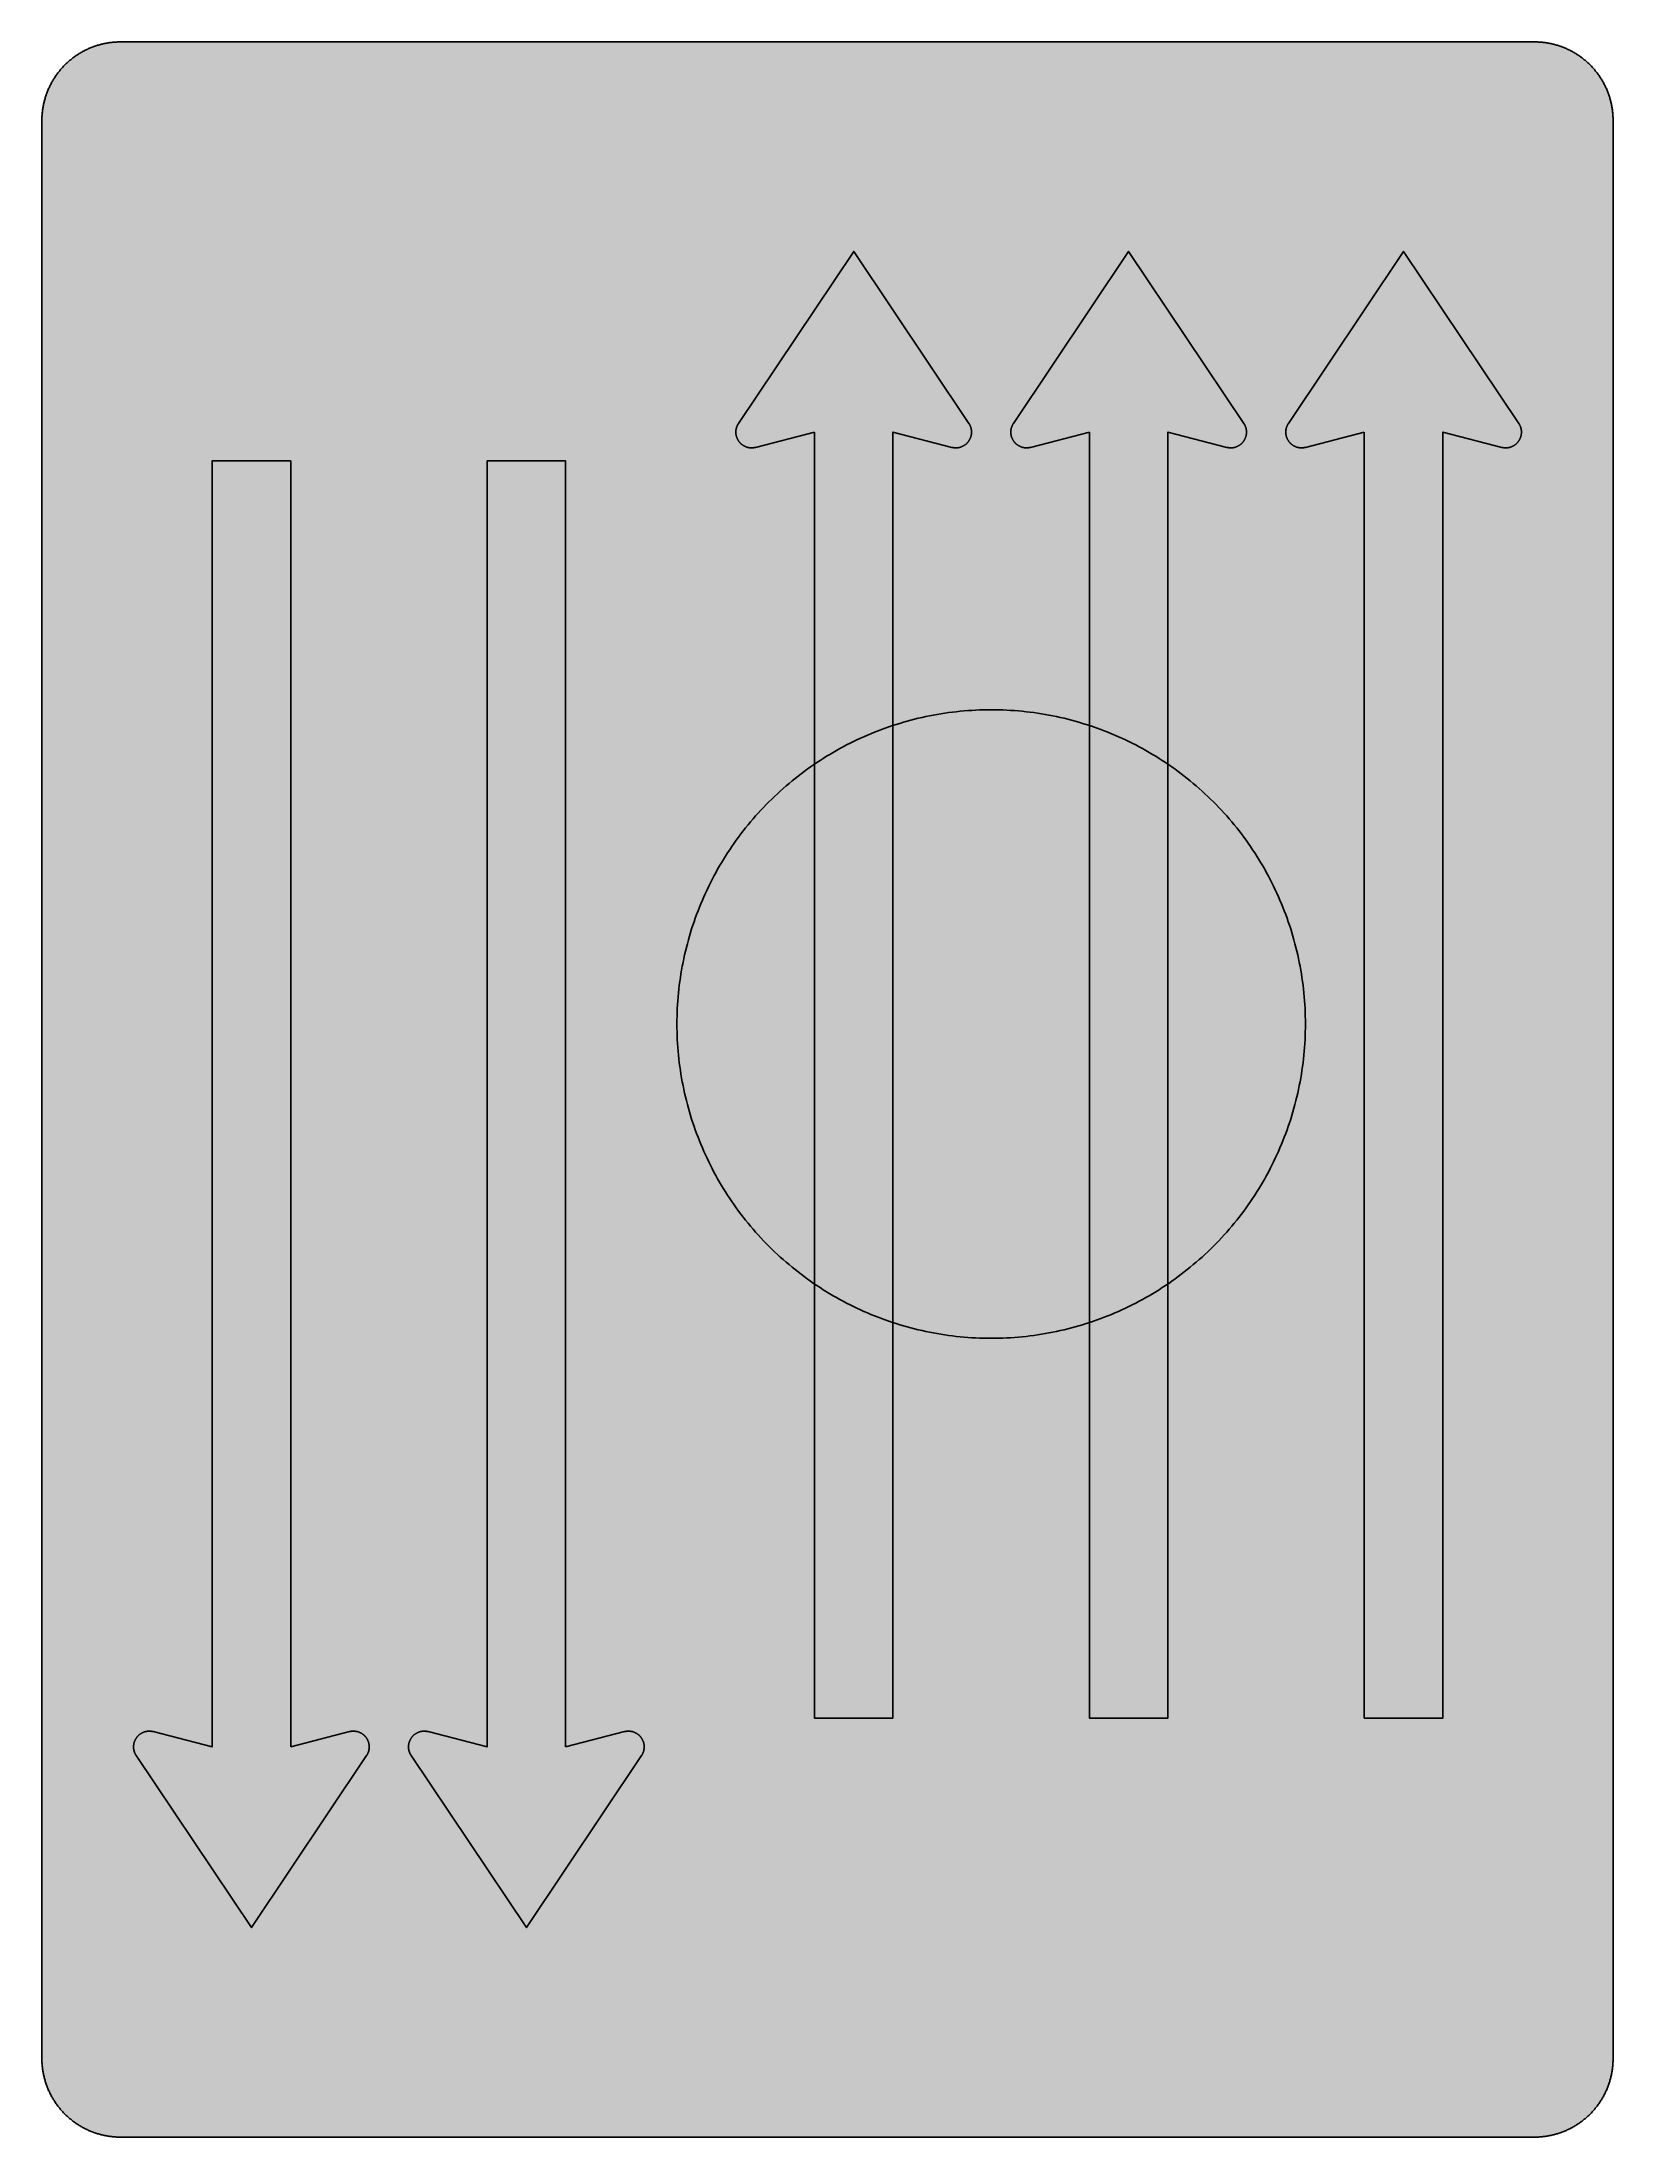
# Model space of a CAD drawing. Header units: millimetres. Extents: x 0 to 423, y 0 to 564.
import ezdxf

# ---------------------------------------------------------------- set-up
doc = ezdxf.new("R2010")
doc.units = ezdxf.units.MM

msp = doc.modelspace()

# ---------------------------------------------------------------- hatches: boundary and pattern name
for color, points in [(254, [(21.2189, 0.0537), (20.955, 0.0533), (20.6934, 0.0584), (20.4292, 0.066), (20.1676, 0.0787), (19.906, 0.094), (19.6469, 0.1118), (19.3853, 0.1321), (19.1262, 0.1549), (18.8671, 0.1829), (18.608, 0.2134), (18.349, 0.2464), (18.0924, 0.2845), (17.8359, 0.3251), (17.5793, 0.3683), (17.3253, 0.414), (17.0688, 0.4623), (16.8148, 0.5156), (16.5633, 0.5715), (16.3093, 0.6299), (16.0579, 0.6909), (15.809, 0.7544), (15.56, 0.823), (15.3111, 0.8941), (15.0622, 0.9677), (14.8158, 1.0439), (14.5694, 1.1227), (14.3256, 1.2065), (14.0818, 1.2903), (13.8379, 1.3792), (13.5966, 1.4707), (13.3579, 1.5672), (13.1191, 1.6637), (12.8803, 1.7628), (12.6441, 1.8669), (12.4079, 1.9736), (12.1742, 2.0803), (11.9405, 2.192), (11.7094, 2.3089), (11.4808, 2.4257), (11.2522, 2.5451), (11.0236, 2.6695), (10.7975, 2.794), (10.574, 2.9235), (10.3505, 3.0556), (10.1295, 3.1877), (9.9111, 3.3249), (9.6926, 3.4646), (9.4742, 3.6068), (9.2608, 3.7541), (9.0475, 3.9014), (8.8341, 4.0513), (8.6258, 4.2037), (8.4176, 4.3612), (8.2118, 4.5187), (8.0061, 4.6812), (7.8029, 4.8438), (7.6022, 5.0114), (7.4041, 5.1816), (7.206, 5.3518), (7.0129, 5.527), (6.8174, 5.7048), (6.6269, 5.8826), (6.4389, 6.0655), (6.2509, 6.2509), (6.0655, 6.4389), (5.8852, 6.6269), (5.7048, 6.8174), (5.527, 7.0104), (5.3518, 7.206), (5.1816, 7.4041), (5.0114, 7.6022), (4.8463, 7.8029), (4.6812, 8.0061), (4.5187, 8.2118), (4.3612, 8.4176), (4.2062, 8.6258), (4.0513, 8.8341), (3.9014, 9.0475), (3.7541, 9.2608), (3.6068, 9.4742), (3.4646, 9.6926), (3.3249, 9.9085), (3.1877, 10.1295), (3.0556, 10.3505), (2.9235, 10.574), (2.794, 10.7975), (2.6695, 11.0236), (2.5451, 11.2522), (2.4257, 11.4808), (2.3063, 11.7094), (2.192, 11.9405), (2.0803, 12.1742), (1.971, 12.4079), (1.8669, 12.6441), (1.7628, 12.8803), (1.6637, 13.1191), (1.5646, 13.3579), (1.4707, 13.5966), (1.3792, 13.8379), (1.2903, 14.0818), (1.2065, 14.3256), (1.1227, 14.5694), (1.0439, 14.8158), (0.9652, 15.0622), (0.8915, 15.3111), (0.823, 15.56), (0.7544, 15.809), (0.6883, 16.0604), (0.6274, 16.3119), (0.569, 16.5633), (0.5131, 16.8148), (0.4623, 17.0688), (0.4115, 17.3253), (0.3658, 17.5793), (0.3226, 17.8359), (0.2819, 18.0924), (0.2464, 18.3515), (0.2134, 18.608), (0.1829, 18.8671), (0.1549, 19.1262), (0.1295, 19.3878), (0.1092, 19.6469), (0.0914, 19.9085), (0.0762, 20.1701), (0.066, 20.4318), (0.0584, 20.6934), (0.0533, 20.955), (0.0508, 21.2192), (0.0522, 543.3314), (0.0533, 543.593), (0.0584, 543.8546), (0.066, 544.1188), (0.0762, 544.3804), (0.0914, 544.642), (0.1092, 544.9011), (0.1295, 545.1627), (0.1549, 545.4218), (0.1829, 545.6809), (0.2134, 545.94), (0.2464, 546.1991), (0.2819, 546.4556), (0.3226, 546.7121), (0.3658, 546.9687), (0.4115, 547.2227), (0.4623, 547.4792), (0.5131, 547.7332), (0.569, 547.9847), (0.6274, 548.2387), (0.6883, 548.4876), (0.7544, 548.7391), (0.823, 548.988), (0.8915, 549.2369), (0.9652, 549.4858), (1.0439, 549.7322), (1.1227, 549.9786), (1.2065, 550.2224), (1.2903, 550.4663), (1.3792, 550.7076), (1.4707, 550.9489), (1.5646, 551.1902), (1.6637, 551.4289), (1.7628, 551.6677), (1.8669, 551.9039), (1.971, 552.1401), (2.0803, 552.3738), (2.192, 552.6049), (2.3063, 552.8386), (2.4257, 553.0672), (2.5451, 553.2958), (2.6695, 553.5244), (2.794, 553.7505), (2.9235, 553.974), (3.0556, 554.1975), (3.1877, 554.4185), (3.3249, 554.6369), (3.4646, 554.8554), (3.6068, 555.0738), (3.7541, 555.2872), (3.9014, 555.5005), (4.0513, 555.7114), (4.2062, 555.9222), (4.3612, 556.1305), (4.5187, 556.3362), (4.6812, 556.5419), (4.8463, 556.7451), (5.0114, 556.9458), (5.1816, 557.1439), (5.3518, 557.342), (5.527, 557.5351), (5.7048, 557.7281), (5.8852, 557.9212), (6.0655, 558.1091), (6.2509, 558.2971), (6.4389, 558.4825), (6.6269, 558.6628), (6.8174, 558.8432), (7.0129, 559.021), (7.206, 559.1937), (7.4041, 559.3664), (7.6022, 559.5366), (7.8029, 559.7017), (8.0061, 559.8668), (8.2118, 560.0268), (8.4176, 560.1868), (8.6258, 560.3418), (8.8341, 560.4967), (9.0475, 560.6466), (9.2608, 560.7939), (9.4742, 560.9387), (9.6926, 561.0835), (9.9111, 561.2232), (10.1295, 561.3603), (10.3505, 561.4924), (10.574, 561.6245), (10.7975, 561.754), (11.0236, 561.8785), (11.2522, 562.0029), (11.4808, 562.1223), (11.7094, 562.2392), (11.9405, 562.356), (12.1742, 562.4678), (12.4079, 562.5744), (12.6441, 562.6811), (12.8803, 562.7853), (13.1191, 562.8843), (13.3579, 562.9834), (13.5966, 563.0774), (13.8379, 563.1688), (14.0818, 563.2577), (14.3256, 563.3415), (14.5694, 563.4253), (14.8158, 563.5041), (15.0622, 563.5803), (15.3111, 563.6539), (15.56, 563.7251), (15.809, 563.7936), (16.0579, 563.8571), (16.3093, 563.9206), (16.5633, 563.9791), (16.8148, 564.0349), (17.0688, 564.0857), (17.3253, 564.1365), (17.5793, 564.1823), (17.8359, 564.2254), (18.0924, 564.2635), (18.349, 564.3016), (18.608, 564.3347), (18.8671, 564.3651), (19.1262, 564.3931), (19.3853, 564.4185), (19.6469, 564.4388), (19.906, 564.4566), (20.1676, 564.4718), (20.4292, 564.482), (20.6934, 564.4896), (20.955, 564.4947), (21.2166, 564.4972), (402.2189, 564.4981), (402.4808, 564.4947), (402.7424, 564.4896), (403.0066, 564.482), (403.2682, 564.4718), (403.5298, 564.4566), (403.7889, 564.4388), (404.0505, 564.4185), (404.3096, 564.3931), (404.5687, 564.3651), (404.8277, 564.3347), (405.0868, 564.3016), (405.3434, 564.2635), (405.5999, 564.2254), (405.8564, 564.1823), (406.113, 564.1365), (406.367, 564.0857), (406.621, 564.0349), (406.875, 563.9791), (407.1264, 563.9206), (407.3779, 563.8571), (407.6268, 563.7936), (407.8783, 563.7251), (408.1272, 563.6539), (408.3736, 563.5803), (408.62, 563.5041), (408.8663, 563.4253), (409.1102, 563.3415), (409.354, 563.2577), (409.5979, 563.1688), (409.8392, 563.0774), (410.0805, 562.9834), (410.3192, 562.8843), (410.5554, 562.7853), (410.7942, 562.6811), (411.0279, 562.5744), (411.2616, 562.4678), (411.4952, 562.356), (411.7264, 562.2392), (411.9575, 562.1223), (412.1861, 562.0029), (412.4122, 561.8785), (412.6382, 561.754), (412.8643, 561.6245), (413.0853, 561.4924), (413.3063, 561.3603), (413.5272, 561.2232), (413.7457, 561.0835), (413.9616, 560.9387), (414.1775, 560.7939), (414.3908, 560.6466), (414.6017, 560.4967), (414.8125, 560.3418), (415.0208, 560.1868), (415.2265, 560.0268), (415.4297, 559.8668), (415.6329, 559.7017), (415.8336, 559.5366), (416.0342, 559.3664), (416.2298, 559.1937), (416.4254, 559.021), (416.6184, 558.8432), (416.8089, 558.6628), (416.9994, 558.4825), (417.1848, 558.2971), (417.3703, 558.1091), (417.5531, 557.9212), (417.7335, 557.7281), (417.9087, 557.5351), (418.084, 557.342), (418.2567, 557.1439), (418.4244, 556.9458), (418.592, 556.7451), (418.7546, 556.5419), (418.9171, 556.3362), (419.0746, 556.1305), (419.2321, 555.9222), (419.3845, 555.7114), (419.5369, 555.5005), (419.6842, 555.2872), (419.829, 555.0738), (419.9712, 554.8554), (420.1109, 554.6369), (420.2481, 554.4185), (420.3827, 554.1975), (420.5148, 553.974), (420.6418, 553.7505), (420.7688, 553.5244), (420.8907, 553.2958), (421.0126, 553.0672), (421.1295, 552.8386), (421.2438, 552.6049), (421.3555, 552.3738), (421.4647, 552.1401), (421.5689, 551.9039), (421.673, 551.6677), (421.7746, 551.4289), (421.8711, 551.1902), (421.9651, 550.9489), (422.0566, 550.7076), (422.1455, 550.4663), (422.2318, 550.2224), (422.3131, 549.9786), (422.3918, 549.7322), (422.4706, 549.4858), (422.5442, 549.2369), (422.6128, 548.988), (422.6814, 548.7391), (422.7449, 548.4876), (422.8084, 548.2387), (422.8668, 547.9847), (422.9227, 547.7332), (422.9735, 547.4792), (423.0243, 547.2227), (423.07, 546.9687), (423.1132, 546.7121), (423.1513, 546.4556), (423.1894, 546.1991), (423.2224, 545.94), (423.2529, 545.6809), (423.2808, 545.4218), (423.3037, 545.1627), (423.3266, 544.9011), (423.3443, 544.642), (423.357, 544.3804), (423.3697, 544.1188), (423.3774, 543.8546), (423.3824, 543.593), (423.385, 543.3314), (423.3855, 21.2203), (423.3824, 20.955), (423.3774, 20.6934), (423.3697, 20.4318), (423.357, 20.1701), (423.3443, 19.9085), (423.3266, 19.6469), (423.3037, 19.3878), (423.2808, 19.1262), (423.2529, 18.8671), (423.2224, 18.608), (423.1894, 18.3515), (423.1513, 18.0924), (423.1132, 17.8359), (423.07, 17.5793), (423.0243, 17.3253), (422.9735, 17.0688), (422.9227, 16.8148), (422.8668, 16.5633), (422.8084, 16.3119), (422.7449, 16.0604), (422.6814, 15.809), (422.6128, 15.56), (422.5442, 15.3111), (422.4706, 15.0622), (422.3918, 14.8158), (422.3131, 14.5694), (422.2318, 14.3256), (422.1455, 14.0818), (422.0566, 13.8379), (421.9651, 13.5966), (421.8711, 13.3579), (421.7746, 13.1191), (421.673, 12.8803), (421.5689, 12.6441), (421.4647, 12.4079), (421.3555, 12.1742), (421.2438, 11.9405), (421.1295, 11.7094), (421.0126, 11.4808), (420.8907, 11.2522), (420.7688, 11.0236), (420.6418, 10.7975), (420.5148, 10.574), (420.3827, 10.3505), (420.2481, 10.1295), (420.1109, 9.9085), (419.9712, 9.6926), (419.829, 9.4742), (419.6842, 9.2608), (419.5369, 9.0475), (419.3845, 8.8341), (419.2321, 8.6258), (419.0746, 8.4176), (418.9171, 8.2118), (418.7546, 8.0061), (418.592, 7.8029), (418.4244, 7.6022), (418.2567, 7.4041), (418.084, 7.206), (417.9087, 7.0104), (417.7335, 6.8174), (417.5531, 6.6269), (417.3703, 6.4389), (417.1848, 6.2509), (416.9994, 6.0655), (416.8089, 5.8826), (416.6184, 5.7048), (416.4254, 5.527), (416.2298, 5.3518), (416.0342, 5.1816), (415.8336, 5.0114), (415.6329, 4.8438), (415.4297, 4.6812), (415.2265, 4.5187), (415.0208, 4.3612), (414.8125, 4.2037), (414.6017, 4.0513), (414.3908, 3.9014), (414.1775, 3.7541), (413.9616, 3.6068), (413.7457, 3.4646), (413.5272, 3.3249), (413.3063, 3.1877), (413.0853, 3.0556), (412.8643, 2.9235), (412.6382, 2.794), (412.4122, 2.6695), (412.1861, 2.5451), (411.9575, 2.4257), (411.7264, 2.3089), (411.4952, 2.192), (411.2616, 2.0803), (411.0279, 1.9736), (410.7942, 1.8669), (410.5554, 1.7628), (410.3192, 1.6637), (410.0805, 1.5672), (409.8392, 1.4707), (409.5979, 1.3792), (409.354, 1.2903), (409.1102, 1.2065), (408.8663, 1.1227), (408.62, 1.0439), (408.3736, 0.9677), (408.1272, 0.8941), (407.8783, 0.823), (407.6268, 0.7544), (407.3779, 0.6909), (407.1264, 0.6299), (406.875, 0.5715), (406.621, 0.5156), (406.367, 0.4623), (406.113, 0.414), (405.8564, 0.3683), (405.5999, 0.3251), (405.3434, 0.2845), (405.0868, 0.2464), (404.8277, 0.2134), (404.5687, 0.1829), (404.3096, 0.1549), (404.0505, 0.1321), (403.7889, 0.1118), (403.5298, 0.094), (403.2682, 0.0787), (403.0066, 0.066), (402.7424, 0.0584), (402.4808, 0.0533), (402.2166, 0.0533)]), (59, [(208.1911, 459.3703), (192.3161, 455.2703), (192.2983, 455.2645), (192.2831, 455.262), (192.2653, 455.2569), (192.2501, 455.2518), (192.2348, 455.2493), (192.217, 455.2442), (192.2018, 455.2417), (192.184, 455.2366), (192.1688, 455.234), (192.1535, 455.2315), (192.1358, 455.2264), (192.1205, 455.2239), (192.1027, 455.2213), (192.0875, 455.2163), (192.0697, 455.2137), (192.0545, 455.2112), (192.0392, 455.2086), (192.0215, 455.2036), (192.0062, 455.201), (191.9884, 455.1985), (191.9732, 455.1959), (191.9554, 455.1934), (191.9402, 455.1909), (191.9224, 455.1883), (191.9072, 455.1858), (191.8894, 455.1832), (191.8741, 455.1807), (191.8564, 455.1782), (191.8411, 455.1756), (191.8233, 455.1731), (191.8081, 455.1705), (191.7903, 455.168), (191.7751, 455.168), (191.7573, 455.1655), (191.7421, 455.1629), (191.7243, 455.1604), (191.709, 455.1604), (191.6913, 455.1578), (191.6735, 455.1553), (191.6582, 455.1553), (191.6405, 455.1528), (191.6252, 455.1502), (191.6074, 455.1502), (191.5922, 455.1477), (191.5744, 455.1477), (191.5592, 455.1451), (191.5414, 455.1451), (191.5236, 455.1451), (191.5084, 455.1426), (191.4906, 455.1426), (191.4754, 455.1401), (191.4576, 455.1401), (191.4398, 455.1401), (191.4246, 455.1401), (191.4068, 455.1375), (191.3915, 455.1375), (191.3738, 455.1375), (191.356, 455.1375), (191.3407, 455.1375), (191.323, 455.135), (191.3077, 455.135), (191.2899, 455.135), (191.2722, 455.135), (191.2569, 455.135), (191.1477, 455.1375), (191.0385, 455.1401), (190.9318, 455.1477), (190.8226, 455.1578), (190.7184, 455.1705), (190.6118, 455.1832), (190.5076, 455.201), (190.4035, 455.2213), (190.3019, 455.2442), (190.1977, 455.2696), (190.0987, 455.295), (189.9971, 455.3255), (189.898, 455.3585), (189.8015, 455.3915), (189.705, 455.4296), (189.6085, 455.4677), (189.5145, 455.5084), (189.4205, 455.5541), (189.3291, 455.5998), (189.2402, 455.6455), (189.1487, 455.6963), (189.0624, 455.7497), (188.976, 455.803), (188.8896, 455.8589), (188.8058, 455.9173), (188.7245, 455.9757), (188.6433, 456.0392), (188.5645, 456.1027), (188.4858, 456.1688), (188.4096, 456.2348), (188.3359, 456.3034), (188.2623, 456.3745), (188.1937, 456.4482), (188.1226, 456.5218), (188.0565, 456.598), (187.9905, 456.6768), (187.927, 456.7555), (187.8635, 456.8368), (187.8051, 456.9181), (187.7466, 457.0019), (187.6908, 457.0882), (187.6374, 457.1746), (187.5841, 457.261), (187.5333, 457.3499), (187.4876, 457.4413), (187.4418, 457.5327), (187.3961, 457.6267), (187.3555, 457.7207), (187.3174, 457.8172), (187.2793, 457.9137), (187.2463, 458.0103), (187.2132, 458.1093), (187.1828, 458.2109), (187.1574, 458.31), (187.132, 458.4116), (187.1091, 458.5157), (187.0888, 458.6199), (187.071, 458.724), (187.0583, 458.8307), (187.0456, 458.9374), (187.0354, 459.044), (187.0278, 459.1507), (187.0253, 459.2599), (187.0227, 459.3692), (187.0227, 459.4073), (187.0227, 459.4479), (187.0253, 459.486), (187.0253, 459.5266), (187.0278, 459.5647), (187.0304, 459.6054), (187.0329, 459.6435), (187.0354, 459.6816), (187.038, 459.7222), (187.0405, 459.7603), (187.0456, 459.7984), (187.0481, 459.8365), (187.0532, 459.8772), (187.0583, 459.9153), (187.0634, 459.9534), (187.0685, 459.9915), (187.0761, 460.0321), (187.0812, 460.0702), (187.0888, 460.1083), (187.0964, 460.1464), (187.1015, 460.1845), (187.1091, 460.2226), (187.1193, 460.2607), (187.1269, 460.2988), (187.1345, 460.3369), (187.1447, 460.375), (187.1548, 460.4131), (187.165, 460.4487), (187.1751, 460.4868), (187.1853, 460.5249), (187.1955, 460.563), (187.2056, 460.5985), (187.2183, 460.6366), (187.2285, 460.6722), (187.2412, 460.7103), (187.2539, 460.7484), (187.2666, 460.7839), (187.2793, 460.8195), (187.2945, 460.8576), (187.3072, 460.8932), (187.3225, 460.9287), (187.3377, 460.9668), (187.3504, 461.0024), (187.3656, 461.0379), (187.3834, 461.0735), (187.3987, 461.1091), (187.4139, 461.1446), (187.4317, 461.1802), (187.4469, 461.2157), (187.4647, 461.2488), (187.4825, 461.2843), (187.5003, 461.3199), (187.518, 461.3529), (187.5358, 461.3885), (187.5561, 461.424), (187.5739, 461.457), (187.5942, 461.4901), (187.6146, 461.5256), (187.6349, 461.5586), (187.6552, 461.5917), (187.6755, 461.6247), (187.6958, 461.6577), (187.7187, 461.6907), (187.739, 461.7237), (218.7744, 508.0536), (249.8093, 461.7251), (249.8293, 461.6907), (249.8522, 461.6577), (249.8725, 461.6247), (249.8928, 461.5917), (249.9131, 461.5586), (249.9335, 461.5256), (249.9538, 461.4901), (249.9741, 461.457), (249.9919, 461.424), (250.0097, 461.3885), (250.03, 461.3529), (250.0478, 461.3199), (250.0655, 461.2843), (250.0833, 461.2488), (250.1011, 461.2157), (250.1163, 461.1802), (250.1341, 461.1446), (250.1494, 461.1091), (250.1646, 461.0735), (250.1798, 461.0379), (250.1951, 461.0024), (250.2103, 460.9668), (250.2256, 460.9287), (250.2408, 460.8932), (250.2535, 460.8576), (250.2662, 460.8195), (250.2789, 460.7839), (250.2941, 460.7484), (250.3043, 460.7103), (250.317, 460.6722), (250.3297, 460.6366), (250.3399, 460.5985), (250.3526, 460.563), (250.3627, 460.5249), (250.3729, 460.4868), (250.383, 460.4487), (250.3932, 460.4131), (250.4034, 460.375), (250.411, 460.3369), (250.4211, 460.2988), (250.4288, 460.2607), (250.4364, 460.2226), (250.444, 460.1845), (250.4516, 460.1464), (250.4592, 460.1083), (250.4643, 460.0702), (250.4719, 460.0321), (250.477, 459.9915), (250.4821, 459.9534), (250.4872, 459.9153), (250.4923, 459.8772), (250.4973, 459.8365), (250.5024, 459.7984), (250.505, 459.7603), (250.5075, 459.7222), (250.5126, 459.6816), (250.5151, 459.6435), (250.5177, 459.6054), (250.5177, 459.5647), (250.5202, 459.5266), (250.5227, 459.486), (250.5227, 459.4479), (250.5227, 459.4073), (250.5227, 459.3692), (250.5227, 459.2599), (250.5177, 459.1507), (250.51, 459.044), (250.5024, 458.9374), (250.4897, 458.8307), (250.4745, 458.724), (250.4567, 458.6199), (250.4364, 458.5157), (250.4161, 458.4116), (250.3907, 458.31), (250.3627, 458.2109), (250.3322, 458.1093), (250.3018, 458.0103), (250.2662, 457.9137), (250.2306, 457.8172), (250.19, 457.7207), (250.1494, 457.6267), (250.1062, 457.5327), (250.0605, 457.4413), (250.0122, 457.3499), (249.9614, 457.261), (249.9106, 457.1746), (249.8573, 457.0882), (249.8014, 457.0019), (249.743, 456.9181), (249.682, 456.8368), (249.621, 456.7555), (249.5575, 456.6768), (249.4915, 456.598), (249.4229, 456.5218), (249.3543, 456.4482), (249.2832, 456.3745), (249.2096, 456.3034), (249.1359, 456.2348), (249.0597, 456.1688), (248.9835, 456.1027), (248.9048, 456.0392), (248.8235, 455.9757), (248.7397, 455.9173), (248.6558, 455.8589), (248.572, 455.803), (248.4857, 455.7497), (248.3968, 455.6963), (248.3079, 455.6455), (248.2164, 455.5998), (248.125, 455.5541), (248.031, 455.5084), (247.937, 455.4677), (247.843, 455.4296), (247.7465, 455.3915), (247.6475, 455.3585), (247.5484, 455.3255), (247.4493, 455.295), (247.3477, 455.2696), (247.2461, 455.2442), (247.142, 455.2213), (247.0404, 455.201), (246.9337, 455.1832), (246.8296, 455.1705), (246.7229, 455.1578), (246.6162, 455.1477), (246.507, 455.1401), (246.4003, 455.1375), (246.2911, 455.135), (246.2733, 455.135), (246.2555, 455.135), (246.2403, 455.135), (246.2225, 455.135), (246.2073, 455.1375), (246.1895, 455.1375), (246.1717, 455.1375), (246.1565, 455.1375), (246.1387, 455.1375), (246.1235, 455.1401), (246.1057, 455.1401), (246.0904, 455.1401), (246.0727, 455.1401), (246.0549, 455.1426), (246.0396, 455.1426), (246.0219, 455.1451), (246.0066, 455.1451), (245.9888, 455.1451), (245.9736, 455.1477), (245.9558, 455.1477), (245.9406, 455.1502), (245.9228, 455.1502), (245.905, 455.1528), (245.8898, 455.1553), (245.872, 455.1553), (245.8568, 455.1578), (245.839, 455.1604), (245.8237, 455.1604), (245.806, 455.1629), (245.7907, 455.1655), (245.7729, 455.168), (245.7577, 455.168), (245.7399, 455.1705), (245.7247, 455.1731), (245.7069, 455.1756), (245.6917, 455.1782), (245.6739, 455.1807), (245.6586, 455.1832), (245.6409, 455.1858), (245.6256, 455.1883), (245.6078, 455.1909), (245.5926, 455.1934), (245.5748, 455.1959), (245.5596, 455.1985), (245.5418, 455.201), (245.5266, 455.2036), (245.5088, 455.2086), (245.4935, 455.2112), (245.4758, 455.2137), (245.4605, 455.2163), (245.4427, 455.2213), (245.4275, 455.2239), (245.4097, 455.2264), (245.3945, 455.2315), (245.3792, 455.234), (245.3615, 455.2366), (245.3462, 455.2417), (245.3284, 455.2442), (245.3132, 455.2493), (245.2954, 455.2518), (245.2802, 455.2569), (245.2649, 455.262), (245.2472, 455.2645), (245.2319, 455.2696), (229.3578, 459.3703), (229.3578, 112.9425), (208.1911, 112.9425)]), (59, [(282.2744, 459.3703), (266.3994, 455.2703), (266.3825, 455.2645), (266.3647, 455.262), (266.3495, 455.2569), (266.3342, 455.2518), (266.3165, 455.2493), (266.3012, 455.2442), (266.286, 455.2417), (266.2682, 455.2366), (266.253, 455.234), (266.2352, 455.2315), (266.2199, 455.2264), (266.2022, 455.2239), (266.1869, 455.2213), (266.1717, 455.2163), (266.1539, 455.2137), (266.1387, 455.2112), (266.1209, 455.2086), (266.1056, 455.2036), (266.0879, 455.201), (266.0726, 455.1985), (266.0548, 455.1959), (266.0396, 455.1934), (266.0218, 455.1909), (266.0066, 455.1883), (265.9888, 455.1858), (265.9736, 455.1832), (265.9558, 455.1807), (265.9405, 455.1782), (265.9228, 455.1756), (265.9075, 455.1731), (265.8897, 455.1705), (265.8745, 455.168), (265.8567, 455.168), (265.8415, 455.1655), (265.8237, 455.1629), (265.8085, 455.1604), (265.7907, 455.1604), (265.7754, 455.1578), (265.7577, 455.1553), (265.7424, 455.1553), (265.7246, 455.1528), (265.7069, 455.1502), (265.6916, 455.1502), (265.6738, 455.1477), (265.6586, 455.1477), (265.6408, 455.1451), (265.6256, 455.1451), (265.6078, 455.1451), (265.59, 455.1426), (265.5748, 455.1426), (265.557, 455.1401), (265.5418, 455.1401), (265.524, 455.1401), (265.5087, 455.1401), (265.491, 455.1375), (265.4732, 455.1375), (265.4579, 455.1375), (265.4402, 455.1375), (265.4249, 455.1375), (265.4071, 455.135), (265.3894, 455.135), (265.3741, 455.135), (265.3563, 455.135), (265.3411, 455.135), (265.2293, 455.1375), (265.1227, 455.1401), (265.0134, 455.1477), (264.9068, 455.1578), (264.8001, 455.1705), (264.6959, 455.1832), (264.5918, 455.201), (264.4877, 455.2213), (264.3835, 455.2442), (264.2819, 455.2696), (264.1803, 455.295), (264.0813, 455.3255), (263.9822, 455.3585), (263.8857, 455.3915), (263.7892, 455.4296), (263.6926, 455.4677), (263.5987, 455.5084), (263.5047, 455.5541), (263.4132, 455.5998), (263.3218, 455.6455), (263.2329, 455.6963), (263.144, 455.7497), (263.0576, 455.803), (262.9738, 455.8589), (262.89, 455.9173), (262.8062, 455.9757), (262.7274, 456.0392), (262.6462, 456.1027), (262.57, 456.1688), (262.4938, 456.2348), (262.4201, 456.3034), (262.3464, 456.3745), (262.2753, 456.4482), (262.2067, 456.5218), (262.1382, 456.598), (262.0747, 456.6768), (262.0086, 456.7555), (261.9477, 456.8368), (261.8867, 456.9181), (261.8308, 457.0019), (261.7724, 457.0882), (261.7191, 457.1746), (261.6683, 457.261), (261.6175, 457.3499), (261.5692, 457.4413), (261.5235, 457.5327), (261.4803, 457.6267), (261.4397, 457.7207), (261.399, 457.8172), (261.3635, 457.9137), (261.3279, 458.0103), (261.2974, 458.1093), (261.2669, 458.2109), (261.239, 458.31), (261.2161, 458.4116), (261.1933, 458.5157), (261.173, 458.6199), (261.1552, 458.724), (261.1399, 458.8307), (261.1272, 458.9374), (261.1196, 459.044), (261.112, 459.1507), (261.1069, 459.2599), (261.1069, 459.3692), (261.1069, 459.4073), (261.1069, 459.4479), (261.1069, 459.486), (261.1095, 459.5266), (261.112, 459.5647), (261.112, 459.6054), (261.1145, 459.6435), (261.1171, 459.6816), (261.1222, 459.7222), (261.1247, 459.7603), (261.1272, 459.7984), (261.1323, 459.8365), (261.1374, 459.8772), (261.1425, 459.9153), (261.1476, 459.9534), (261.1526, 459.9915), (261.1577, 460.0321), (261.1653, 460.0702), (261.1704, 460.1083), (261.178, 460.1464), (261.1857, 460.1845), (261.1933, 460.2226), (261.2009, 460.2607), (261.2111, 460.2988), (261.2187, 460.3369), (261.2288, 460.375), (261.2365, 460.4131), (261.2466, 460.4487), (261.2568, 460.4868), (261.2669, 460.5249), (261.2796, 460.563), (261.2898, 460.5985), (261.3, 460.6366), (261.3127, 460.6722), (261.3254, 460.7103), (261.3381, 460.7484), (261.3508, 460.7839), (261.3635, 460.8195), (261.3762, 460.8576), (261.3914, 460.8932), (261.4041, 460.9287), (261.4193, 460.9668), (261.4346, 461.0024), (261.4498, 461.0379), (261.4651, 461.0735), (261.4803, 461.1091), (261.4981, 461.1446), (261.5133, 461.1802), (261.5311, 461.2157), (261.5489, 461.2488), (261.5667, 461.2843), (261.5844, 461.3199), (261.6022, 461.3529), (261.62, 461.3885), (261.6403, 461.424), (261.6581, 461.457), (261.6784, 461.4901), (261.6987, 461.5256), (261.7191, 461.5586), (261.7394, 461.5917), (261.7597, 461.6247), (261.78, 461.6577), (261.8003, 461.6907), (261.8232, 461.7237), (292.8578, 508.0536), (323.8927, 461.7251), (323.9135, 461.6907), (323.9338, 461.6577), (323.9567, 461.6247), (323.977, 461.5917), (323.9973, 461.5586), (324.0176, 461.5256), (324.038, 461.4901), (324.0557, 461.457), (324.0761, 461.424), (324.0938, 461.3885), (324.1116, 461.3529), (324.1319, 461.3199), (324.1497, 461.2843), (324.165, 461.2488), (324.1827, 461.2157), (324.2005, 461.1802), (324.2158, 461.1446), (324.2335, 461.1091), (324.2488, 461.0735), (324.264, 461.0379), (324.2793, 461.0024), (324.2945, 460.9668), (324.3097, 460.9287), (324.3224, 460.8932), (324.3377, 460.8576), (324.3504, 460.8195), (324.3631, 460.7839), (324.3758, 460.7484), (324.3885, 460.7103), (324.4012, 460.6722), (324.4139, 460.6366), (324.424, 460.5985), (324.4342, 460.563), (324.4469, 460.5249), (324.4571, 460.4868), (324.4672, 460.4487), (324.4774, 460.4131), (324.485, 460.375), (324.4952, 460.3369), (324.5028, 460.2988), (324.5129, 460.2607), (324.5206, 460.2226), (324.5282, 460.1845), (324.5358, 460.1464), (324.5409, 460.1083), (324.5485, 460.0702), (324.5536, 460.0321), (324.5612, 459.9915), (324.5663, 459.9534), (324.5714, 459.9153), (324.5764, 459.8772), (324.5815, 459.8365), (324.5841, 459.7984), (324.5891, 459.7603), (324.5917, 459.7222), (324.5942, 459.6816), (324.5968, 459.6435), (324.5993, 459.6054), (324.6018, 459.5647), (324.6044, 459.5266), (324.6044, 459.486), (324.6069, 459.4479), (324.6069, 459.4073), (324.6069, 459.3692), (324.6044, 459.2599), (324.6018, 459.1507), (324.5942, 459.044), (324.5841, 458.9374), (324.5714, 458.8307), (324.5587, 458.724), (324.5409, 458.6199), (324.5206, 458.5157), (324.4977, 458.4116), (324.4723, 458.31), (324.4469, 458.2109), (324.4164, 458.1093), (324.3834, 458.0103), (324.3504, 457.9137), (324.3123, 457.8172), (324.2742, 457.7207), (324.2335, 457.6267), (324.1904, 457.5327), (324.1446, 457.4413), (324.0964, 457.3499), (324.0456, 457.261), (323.9948, 457.1746), (323.9389, 457.0882), (323.883, 457.0019), (323.8246, 456.9181), (323.7662, 456.8368), (323.7027, 456.7555), (323.6392, 456.6768), (323.5731, 456.598), (323.5071, 456.5218), (323.4385, 456.4482), (323.3674, 456.3745), (323.2937, 456.3034), (323.2201, 456.2348), (323.1439, 456.1688), (323.0651, 456.1027), (322.9864, 456.0392), (322.9051, 455.9757), (322.8238, 455.9173), (322.74, 455.8589), (322.6562, 455.803), (322.5673, 455.7497), (322.4809, 455.6963), (322.392, 455.6455), (322.3006, 455.5998), (322.2092, 455.5541), (322.1152, 455.5084), (322.0212, 455.4677), (321.9247, 455.4296), (321.8282, 455.3915), (321.7316, 455.3585), (321.6326, 455.3255), (321.5335, 455.295), (321.4319, 455.2696), (321.3303, 455.2442), (321.2262, 455.2213), (321.122, 455.201), (321.0179, 455.1832), (320.9112, 455.1705), (320.8071, 455.1578), (320.6979, 455.1477), (320.5912, 455.1401), (320.482, 455.1375), (320.3727, 455.135), (320.3575, 455.135), (320.3397, 455.135), (320.3219, 455.135), (320.3067, 455.135), (320.2889, 455.1375), (320.2737, 455.1375), (320.2559, 455.1375), (320.2407, 455.1375), (320.2229, 455.1375), (320.2051, 455.1401), (320.1899, 455.1401), (320.1721, 455.1401), (320.1568, 455.1401), (320.1391, 455.1426), (320.1238, 455.1426), (320.106, 455.1451), (320.0883, 455.1451), (320.073, 455.1451), (320.0552, 455.1477), (320.04, 455.1477), (320.0222, 455.1502), (320.007, 455.1502), (319.9892, 455.1528), (319.974, 455.1553), (319.9562, 455.1553), (319.9384, 455.1578), (319.9232, 455.1604), (319.9054, 455.1604), (319.8901, 455.1629), (319.8724, 455.1655), (319.8571, 455.168), (319.8393, 455.168), (319.8241, 455.1705), (319.8063, 455.1731), (319.7911, 455.1756), (319.7733, 455.1782), (319.7581, 455.1807), (319.7403, 455.1832), (319.725, 455.1858), (319.7073, 455.1883), (319.692, 455.1909), (319.6742, 455.1934), (319.659, 455.1959), (319.6412, 455.1985), (319.626, 455.201), (319.6082, 455.2036), (319.593, 455.2086), (319.5752, 455.2112), (319.5599, 455.2137), (319.5422, 455.2163), (319.5269, 455.2213), (319.5117, 455.2239), (319.4939, 455.2264), (319.4787, 455.2315), (319.4609, 455.234), (319.4456, 455.2366), (319.4279, 455.2417), (319.4126, 455.2442), (319.3974, 455.2493), (319.3796, 455.2518), (319.3644, 455.2569), (319.3466, 455.262), (319.3313, 455.2645), (319.3161, 455.2696), (303.4411, 459.3703), (303.4411, 112.9425), (282.2744, 112.9425)]), (59, [(356.3578, 459.3703), (340.4828, 455.2703), (340.4641, 455.2645), (340.4489, 455.262), (340.4337, 455.2569), (340.4159, 455.2518), (340.4006, 455.2493), (340.3854, 455.2442), (340.3676, 455.2417), (340.3524, 455.2366), (340.3346, 455.234), (340.3194, 455.2315), (340.3041, 455.2264), (340.2863, 455.2239), (340.2711, 455.2213), (340.2533, 455.2163), (340.2381, 455.2137), (340.2203, 455.2112), (340.2051, 455.2086), (340.1873, 455.2036), (340.172, 455.201), (340.1568, 455.1985), (340.139, 455.1959), (340.1238, 455.1934), (340.106, 455.1909), (340.0908, 455.1883), (340.073, 455.1858), (340.0577, 455.1832), (340.04, 455.1807), (340.0247, 455.1782), (340.0069, 455.1756), (339.9917, 455.1731), (339.9739, 455.1705), (339.9587, 455.168), (339.9409, 455.168), (339.9257, 455.1655), (339.9079, 455.1629), (339.8901, 455.1604), (339.8749, 455.1604), (339.8571, 455.1578), (339.8418, 455.1553), (339.8241, 455.1553), (339.8088, 455.1528), (339.791, 455.1502), (339.7758, 455.1502), (339.758, 455.1477), (339.7402, 455.1477), (339.725, 455.1451), (339.7072, 455.1451), (339.692, 455.1451), (339.6742, 455.1426), (339.659, 455.1426), (339.6412, 455.1401), (339.6234, 455.1401), (339.6082, 455.1401), (339.5904, 455.1401), (339.5751, 455.1375), (339.5574, 455.1375), (339.5396, 455.1375), (339.5243, 455.1375), (339.5066, 455.1375), (339.4913, 455.135), (339.4735, 455.135), (339.4558, 455.135), (339.4405, 455.135), (339.4227, 455.135), (339.3135, 455.1375), (339.2043, 455.1401), (339.0976, 455.1477), (338.9909, 455.1578), (338.8843, 455.1705), (338.7776, 455.1832), (338.6734, 455.201), (338.5693, 455.2213), (338.4677, 455.2442), (338.3661, 455.2696), (338.2645, 455.295), (338.1654, 455.3255), (338.0664, 455.3585), (337.9673, 455.3915), (337.8708, 455.4296), (337.7768, 455.4677), (337.6803, 455.5084), (337.5889, 455.5541), (337.4974, 455.5998), (337.406, 455.6455), (337.3171, 455.6963), (337.2282, 455.7497), (337.1418, 455.803), (337.0555, 455.8589), (336.9742, 455.9173), (336.8904, 455.9757), (336.8091, 456.0392), (336.7303, 456.1027), (336.6541, 456.1688), (336.5779, 456.2348), (336.5017, 456.3034), (336.4306, 456.3745), (336.3595, 456.4482), (336.2909, 456.5218), (336.2223, 456.598), (336.1563, 456.6768), (336.0928, 456.7555), (336.0318, 456.8368), (335.9709, 456.9181), (335.9125, 457.0019), (335.8566, 457.0882), (335.8032, 457.1746), (335.7499, 457.261), (335.7016, 457.3499), (335.6534, 457.4413), (335.6077, 457.5327), (335.5645, 457.6267), (335.5238, 457.7207), (335.4832, 457.8172), (335.4476, 457.9137), (335.4121, 458.0103), (335.3791, 458.1093), (335.3511, 458.2109), (335.3232, 458.31), (335.2978, 458.4116), (335.2749, 458.5157), (335.2571, 458.6199), (335.2394, 458.724), (335.2241, 458.8307), (335.2114, 458.9374), (335.2013, 459.044), (335.1962, 459.1507), (335.1911, 459.2599), (335.1911, 459.3692), (335.1911, 459.4073), (335.1911, 459.4479), (335.1911, 459.486), (335.1936, 459.5266), (335.1936, 459.5647), (335.1962, 459.6054), (335.1987, 459.6435), (335.2013, 459.6816), (335.2038, 459.7222), (335.2089, 459.7603), (335.2114, 459.7984), (335.2165, 459.8365), (335.2216, 459.8772), (335.2241, 459.9153), (335.2317, 459.9534), (335.2368, 459.9915), (335.2419, 460.0321), (335.2495, 460.0702), (335.2546, 460.1083), (335.2622, 460.1464), (335.2698, 460.1845), (335.2775, 460.2226), (335.2851, 460.2607), (335.2927, 460.2988), (335.3029, 460.3369), (335.3105, 460.375), (335.3206, 460.4131), (335.3308, 460.4487), (335.341, 460.4868), (335.3511, 460.5249), (335.3613, 460.563), (335.374, 460.5985), (335.3841, 460.6366), (335.3968, 460.6722), (335.4095, 460.7103), (335.4222, 460.7484), (335.4349, 460.7839), (335.4476, 460.8195), (335.4603, 460.8576), (335.4756, 460.8932), (335.4883, 460.9287), (335.5035, 460.9668), (335.5188, 461.0024), (335.534, 461.0379), (335.5492, 461.0735), (335.5645, 461.1091), (335.5797, 461.1446), (335.5975, 461.1802), (335.6153, 461.2157), (335.6305, 461.2488), (335.6483, 461.2843), (335.6661, 461.3199), (335.6864, 461.3529), (335.7042, 461.3885), (335.722, 461.424), (335.7423, 461.457), (335.7601, 461.4901), (335.7804, 461.5256), (335.8007, 461.5586), (335.821, 461.5917), (335.8413, 461.6247), (335.8642, 461.6577), (335.8845, 461.6907), (335.9074, 461.7237), (366.9411, 508.0536), (397.976, 461.7251), (397.9977, 461.6907), (398.018, 461.6577), (398.0383, 461.6247), (398.0586, 461.5917), (398.079, 461.5586), (398.0993, 461.5256), (398.1196, 461.4901), (398.1399, 461.457), (398.1577, 461.424), (398.178, 461.3885), (398.1958, 461.3529), (398.2136, 461.3199), (398.2314, 461.2843), (398.2491, 461.2488), (398.2669, 461.2157), (398.2847, 461.1802), (398.2999, 461.1446), (398.3152, 461.1091), (398.333, 461.0735), (398.3482, 461.0379), (398.3634, 461.0024), (398.3787, 460.9668), (398.3914, 460.9287), (398.4066, 460.8932), (398.4193, 460.8576), (398.4346, 460.8195), (398.4473, 460.7839), (398.46, 460.7484), (398.4727, 460.7103), (398.4854, 460.6722), (398.4955, 460.6366), (398.5082, 460.5985), (398.5184, 460.563), (398.5285, 460.5249), (398.5387, 460.4868), (398.5489, 460.4487), (398.559, 460.4131), (398.5692, 460.375), (398.5768, 460.3369), (398.587, 460.2988), (398.5946, 460.2607), (398.6022, 460.2226), (398.6098, 460.1845), (398.6174, 460.1464), (398.6251, 460.1083), (398.6327, 460.0702), (398.6378, 460.0321), (398.6428, 459.9915), (398.6505, 459.9534), (398.6555, 459.9153), (398.6606, 459.8772), (398.6632, 459.8365), (398.6682, 459.7984), (398.6708, 459.7603), (398.6759, 459.7222), (398.6784, 459.6816), (398.6809, 459.6435), (398.6835, 459.6054), (398.686, 459.5647), (398.686, 459.5266), (398.6886, 459.486), (398.6886, 459.4479), (398.6886, 459.4073), (398.6886, 459.3692), (398.6886, 459.2599), (398.6835, 459.1507), (398.6784, 459.044), (398.6682, 458.9374), (398.6555, 458.8307), (398.6403, 458.724), (398.6225, 458.6199), (398.6047, 458.5157), (398.5819, 458.4116), (398.5565, 458.31), (398.5285, 458.2109), (398.5006, 458.1093), (398.4676, 458.0103), (398.432, 457.9137), (398.3965, 457.8172), (398.3584, 457.7207), (398.3152, 457.6267), (398.272, 457.5327), (398.2263, 457.4413), (398.178, 457.3499), (398.1298, 457.261), (398.0764, 457.1746), (398.0231, 457.0882), (397.9672, 457.0019), (397.9088, 456.9181), (397.8478, 456.8368), (397.7869, 456.7555), (397.7234, 456.6768), (397.6573, 456.598), (397.5913, 456.5218), (397.5202, 456.4482), (397.449, 456.3745), (397.3779, 456.3034), (397.3043, 456.2348), (397.2281, 456.1688), (397.1493, 456.1027), (397.0706, 456.0392), (396.9893, 455.9757), (396.908, 455.9173), (396.8242, 455.8589), (396.7378, 455.803), (396.6515, 455.7497), (396.5651, 455.6963), (396.4737, 455.6455), (396.3848, 455.5998), (396.2908, 455.5541), (396.1994, 455.5084), (396.1054, 455.4677), (396.0089, 455.4296), (395.9123, 455.3915), (395.8133, 455.3585), (395.7168, 455.3255), (395.6152, 455.295), (395.5136, 455.2696), (395.412, 455.2442), (395.3104, 455.2213), (395.2062, 455.201), (395.1021, 455.1832), (394.9954, 455.1705), (394.8887, 455.1578), (394.782, 455.1477), (394.6754, 455.1401), (394.5661, 455.1375), (394.4569, 455.135), (394.4391, 455.135), (394.4239, 455.135), (394.4061, 455.135), (394.3909, 455.135), (394.3731, 455.1375), (394.3553, 455.1375), (394.3401, 455.1375), (394.3223, 455.1375), (394.3071, 455.1375), (394.2893, 455.1401), (394.2715, 455.1401), (394.2563, 455.1401), (394.2385, 455.1401), (394.2232, 455.1426), (394.2055, 455.1426), (394.1902, 455.1451), (394.1724, 455.1451), (394.1572, 455.1451), (394.1394, 455.1477), (394.1216, 455.1477), (394.1064, 455.1502), (394.0886, 455.1502), (394.0734, 455.1528), (394.0556, 455.1553), (394.0404, 455.1553), (394.0226, 455.1578), (394.0073, 455.1604), (393.9896, 455.1604), (393.9743, 455.1629), (393.9565, 455.1655), (393.9388, 455.168), (393.9235, 455.168), (393.9057, 455.1705), (393.8905, 455.1731), (393.8727, 455.1756), (393.8575, 455.1782), (393.8397, 455.1807), (393.8245, 455.1832), (393.8067, 455.1858), (393.7914, 455.1883), (393.7737, 455.1909), (393.7584, 455.1934), (393.7406, 455.1959), (393.7254, 455.1985), (393.7076, 455.201), (393.6924, 455.2036), (393.6746, 455.2086), (393.6594, 455.2112), (393.6441, 455.2137), (393.6263, 455.2163), (393.6111, 455.2213), (393.5933, 455.2239), (393.5781, 455.2264), (393.5603, 455.2315), (393.5451, 455.234), (393.5273, 455.2366), (393.512, 455.2417), (393.4968, 455.2442), (393.479, 455.2493), (393.4638, 455.2518), (393.446, 455.2569), (393.4308, 455.262), (393.4155, 455.2645), (393.3977, 455.2696), (377.5244, 459.3703), (377.5244, 112.9425), (356.3578, 112.9425)]), (59, [(67.08, 105.1814), (82.955, 109.2796), (82.9691, 109.2835), (82.9869, 109.286), (83.0021, 109.2911), (83.0199, 109.2937), (83.0351, 109.2987), (83.0504, 109.3013), (83.0682, 109.3064), (83.0834, 109.3089), (83.1012, 109.314), (83.1164, 109.3165), (83.1342, 109.3216), (83.1494, 109.3241), (83.1647, 109.3267), (83.1825, 109.3318), (83.1977, 109.3343), (83.2155, 109.3368), (83.2307, 109.3394), (83.2485, 109.3445), (83.2637, 109.347), (83.2815, 109.3495), (83.2968, 109.3521), (83.3145, 109.3546), (83.3298, 109.3572), (83.3476, 109.3597), (83.3628, 109.3622), (83.3806, 109.3648), (83.3958, 109.3673), (83.4136, 109.3699), (83.4288, 109.3724), (83.4466, 109.3749), (83.4619, 109.3775), (83.4796, 109.38), (83.4949, 109.3826), (83.5127, 109.3826), (83.5279, 109.3851), (83.5457, 109.3876), (83.5609, 109.3902), (83.5787, 109.3902), (83.5939, 109.3927), (83.6117, 109.3953), (83.6295, 109.3953), (83.6447, 109.3978), (83.6625, 109.3978), (83.6778, 109.4003), (83.6955, 109.4003), (83.7108, 109.4029), (83.7286, 109.4029), (83.7438, 109.4054), (83.7616, 109.4054), (83.7794, 109.408), (83.7946, 109.408), (83.8124, 109.408), (83.8276, 109.4105), (83.8454, 109.4105), (83.8606, 109.4105), (83.8784, 109.4105), (83.8962, 109.413), (83.9114, 109.413), (83.9292, 109.413), (83.9445, 109.413), (83.9622, 109.413), (83.9775, 109.413), (83.9953, 109.413), (84.013, 109.413), (84.1223, 109.413), (84.2289, 109.408), (84.3382, 109.4003), (84.4448, 109.3927), (84.5515, 109.38), (84.6557, 109.3648), (84.7623, 109.347), (84.8665, 109.3267), (84.9681, 109.3038), (85.0697, 109.281), (85.1713, 109.253), (85.2703, 109.2225), (85.3694, 109.1921), (85.4685, 109.1565), (85.565, 109.1209), (85.659, 109.0803), (85.7555, 109.0397), (85.8469, 108.9965), (85.9384, 108.9508), (86.0298, 108.9025), (86.1187, 108.8517), (86.2076, 108.8009), (86.294, 108.7476), (86.3803, 108.6891), (86.4641, 108.6333), (86.5454, 108.5723), (86.6267, 108.5113), (86.7054, 108.4453), (86.7816, 108.3818), (86.8578, 108.3132), (86.934, 108.2446), (87.0052, 108.1735), (87.0763, 108.0999), (87.1449, 108.0262), (87.2134, 107.95), (87.2795, 107.8738), (87.343, 107.7925), (87.4039, 107.7138), (87.4649, 107.63), (87.5233, 107.5461), (87.5792, 107.4623), (87.6325, 107.376), (87.6859, 107.2871), (87.7341, 107.1982), (87.7824, 107.1067), (87.8281, 107.0153), (87.8713, 106.9213), (87.9119, 106.8273), (87.9526, 106.7333), (87.9881, 106.6343), (88.0237, 106.5378), (88.0542, 106.4387), (88.0847, 106.3396), (88.1126, 106.238), (88.138, 106.1364), (88.1583, 106.0323), (88.1786, 105.9282), (88.1964, 105.824), (88.2117, 105.7199), (88.2244, 105.6132), (88.232, 105.5065), (88.2396, 105.3973), (88.2447, 105.2906), (88.2447, 105.1814), (88.2447, 105.1408), (88.2447, 105.1027), (88.2447, 105.062), (88.2421, 105.0239), (88.2396, 104.9833), (88.2396, 104.9452), (88.2371, 104.9045), (88.2345, 104.8664), (88.232, 104.8283), (88.2269, 104.7877), (88.2244, 104.7496), (88.2193, 104.7115), (88.2142, 104.6709), (88.2091, 104.6328), (88.204, 104.5947), (88.199, 104.5566), (88.1939, 104.5185), (88.1863, 104.4778), (88.1812, 104.4397), (88.1736, 104.4016), (88.1659, 104.3635), (88.1583, 104.3254), (88.1507, 104.2873), (88.1431, 104.2492), (88.1329, 104.2111), (88.1253, 104.173), (88.1151, 104.1349), (88.105, 104.0994), (88.0948, 104.0613), (88.0847, 104.0232), (88.0745, 103.9851), (88.0618, 103.9495), (88.0516, 103.9114), (88.0389, 103.8733), (88.0288, 103.8377), (88.0161, 103.7996), (88.0034, 103.7641), (87.9881, 103.726), (87.9754, 103.6904), (87.9627, 103.6549), (87.9475, 103.6168), (87.9323, 103.5812), (87.9196, 103.5456), (87.9043, 103.5101), (87.8865, 103.4745), (87.8713, 103.439), (87.8561, 103.4034), (87.8383, 103.3678), (87.823, 103.3323), (87.8053, 103.2967), (87.7875, 103.2637), (87.7697, 103.2281), (87.7519, 103.1926), (87.7341, 103.1596), (87.7138, 103.124), (87.696, 103.091), (87.6757, 103.0554), (87.6554, 103.0224), (87.6351, 102.9894), (87.6148, 102.9564), (87.5944, 102.9233), (87.5741, 102.8903), (87.5513, 102.8573), (87.5309, 102.8243), (56.4967, 56.4981), (25.4635, 102.8249), (25.4406, 102.8573), (25.4178, 102.8903), (25.3975, 102.9233), (25.3771, 102.9564), (25.3568, 102.9894), (25.3365, 103.0224), (25.3162, 103.0554), (25.2984, 103.091), (25.2781, 103.124), (25.2603, 103.1596), (25.24, 103.1926), (25.2222, 103.2281), (25.2044, 103.2637), (25.1866, 103.2967), (25.1689, 103.3323), (25.1536, 103.3678), (25.1358, 103.4034), (25.1206, 103.439), (25.1054, 103.4745), (25.0876, 103.5101), (25.0749, 103.5456), (25.0596, 103.5812), (25.0444, 103.6168), (25.0292, 103.6549), (25.0165, 103.6904), (25.0038, 103.726), (24.9885, 103.7641), (24.9758, 103.7996), (24.9631, 103.8377), (24.953, 103.8733), (24.9403, 103.9114), (24.9276, 103.9495), (24.9174, 103.9851), (24.9072, 104.0232), (24.8971, 104.0613), (24.8869, 104.0994), (24.8768, 104.1349), (24.8666, 104.173), (24.8564, 104.2111), (24.8488, 104.2492), (24.8412, 104.2873), (24.8336, 104.3254), (24.826, 104.3635), (24.8183, 104.4016), (24.8107, 104.4397), (24.8031, 104.4778), (24.798, 104.5185), (24.7904, 104.5566), (24.7853, 104.5947), (24.7802, 104.6328), (24.7752, 104.6709), (24.7726, 104.7115), (24.7675, 104.7496), (24.7625, 104.7877), (24.7599, 104.8283), (24.7574, 104.8664), (24.7548, 104.9045), (24.7523, 104.9452), (24.7498, 104.9833), (24.7472, 105.0239), (24.7472, 105.062), (24.7472, 105.1027), (24.7447, 105.1408), (24.7447, 105.1814), (24.7472, 105.2906), (24.7498, 105.3973), (24.7574, 105.5065), (24.7675, 105.6132), (24.7802, 105.7199), (24.7929, 105.824), (24.8107, 105.9282), (24.831, 106.0323), (24.8539, 106.1364), (24.8793, 106.238), (24.9072, 106.3396), (24.9352, 106.4387), (24.9682, 106.5378), (25.0012, 106.6343), (25.0393, 106.7333), (25.0774, 106.8273), (25.1206, 106.9213), (25.1638, 107.0153), (25.2095, 107.1067), (25.2578, 107.1982), (25.306, 107.2871), (25.3594, 107.376), (25.4127, 107.4623), (25.4686, 107.5461), (25.527, 107.63), (25.5854, 107.7138), (25.6489, 107.7925), (25.7124, 107.8738), (25.7785, 107.95), (25.8445, 108.0262), (25.9156, 108.0999), (25.9867, 108.1735), (26.0579, 108.2446), (26.1315, 108.3132), (26.2077, 108.3818), (26.2865, 108.4453), (26.3652, 108.5113), (26.4465, 108.5723), (26.5278, 108.6333), (26.6116, 108.6891), (26.6979, 108.7476), (26.7843, 108.8009), (26.8707, 108.8517), (26.9621, 108.9025), (27.051, 108.9508), (27.145, 108.9965), (27.2364, 109.0397), (27.3304, 109.0803), (27.4269, 109.1209), (27.5234, 109.1565), (27.6225, 109.1921), (27.719, 109.2225), (27.8206, 109.253), (27.9222, 109.281), (28.0238, 109.3038), (28.1254, 109.3267), (28.2296, 109.347), (28.3337, 109.3648), (28.4404, 109.38), (28.5471, 109.3927), (28.6537, 109.4003), (28.7604, 109.408), (28.8696, 109.413), (28.9789, 109.413), (28.9966, 109.413), (29.0119, 109.413), (29.0297, 109.413), (29.0449, 109.413), (29.0627, 109.413), (29.0805, 109.413), (29.0957, 109.413), (29.1135, 109.4105), (29.1287, 109.4105), (29.1465, 109.4105), (29.1643, 109.4105), (29.1795, 109.408), (29.1973, 109.408), (29.2125, 109.408), (29.2303, 109.4054), (29.2481, 109.4054), (29.2633, 109.4029), (29.2811, 109.4029), (29.2964, 109.4003), (29.3141, 109.4003), (29.3294, 109.3978), (29.3472, 109.3978), (29.3624, 109.3953), (29.3802, 109.3953), (29.398, 109.3927), (29.4132, 109.3902), (29.431, 109.3902), (29.4462, 109.3876), (29.464, 109.3851), (29.4792, 109.3826), (29.497, 109.3826), (29.5123, 109.38), (29.53, 109.3775), (29.5453, 109.3749), (29.5631, 109.3724), (29.5783, 109.3699), (29.5961, 109.3673), (29.6113, 109.3648), (29.6291, 109.3622), (29.6443, 109.3597), (29.6621, 109.3572), (29.6774, 109.3546), (29.6951, 109.3521), (29.7104, 109.3495), (29.7282, 109.347), (29.7434, 109.3445), (29.7612, 109.3394), (29.7764, 109.3368), (29.7942, 109.3343), (29.8094, 109.3318), (29.8247, 109.3267), (29.8425, 109.3241), (29.8577, 109.3216), (29.8755, 109.3165), (29.8907, 109.314), (29.9085, 109.3089), (29.9237, 109.3064), (29.939, 109.3013), (29.9568, 109.2987), (29.972, 109.2937), (29.9898, 109.2911), (30.005, 109.286), (30.0203, 109.2835), (30.038, 109.2784), (45.9133, 105.1814), (45.9133, 451.6092), (67.08, 451.6092)]), (59, [(141.1633, 105.1814), (157.0383, 109.2796), (157.0533, 109.2835), (157.0685, 109.286), (157.0863, 109.2911), (157.1015, 109.2937), (157.1193, 109.2987), (157.1346, 109.3013), (157.1498, 109.3064), (157.1676, 109.3089), (157.1828, 109.314), (157.2006, 109.3165), (157.2158, 109.3216), (157.2336, 109.3241), (157.2489, 109.3267), (157.2666, 109.3318), (157.2819, 109.3343), (157.2971, 109.3368), (157.3149, 109.3394), (157.3301, 109.3445), (157.3479, 109.347), (157.3632, 109.3495), (157.3809, 109.3521), (157.3962, 109.3546), (157.414, 109.3572), (157.4292, 109.3597), (157.447, 109.3622), (157.4622, 109.3648), (157.48, 109.3673), (157.4952, 109.3699), (157.513, 109.3724), (157.5283, 109.3749), (157.546, 109.3775), (157.5613, 109.38), (157.5791, 109.3826), (157.5943, 109.3826), (157.6121, 109.3851), (157.6273, 109.3876), (157.6451, 109.3902), (157.6629, 109.3902), (157.6781, 109.3927), (157.6959, 109.3953), (157.7111, 109.3953), (157.7289, 109.3978), (157.7442, 109.3978), (157.7619, 109.4003), (157.7772, 109.4003), (157.795, 109.4029), (157.8127, 109.4029), (157.828, 109.4054), (157.8458, 109.4054), (157.861, 109.408), (157.8788, 109.408), (157.894, 109.408), (157.9118, 109.4105), (157.9296, 109.4105), (157.9448, 109.4105), (157.9626, 109.4105), (157.9778, 109.413), (157.9956, 109.413), (158.0109, 109.413), (158.0286, 109.413), (158.0464, 109.413), (158.0617, 109.413), (158.0794, 109.413), (158.0947, 109.413), (158.2039, 109.413), (158.3131, 109.408), (158.4223, 109.4003), (158.529, 109.3927), (158.6357, 109.38), (158.7398, 109.3648), (158.844, 109.347), (158.9481, 109.3267), (159.0523, 109.3038), (159.1539, 109.281), (159.2555, 109.253), (159.3545, 109.2225), (159.4536, 109.1921), (159.5501, 109.1565), (159.6466, 109.1209), (159.7431, 109.0803), (159.8371, 109.0397), (159.9311, 108.9965), (160.0225, 108.9508), (160.114, 108.9025), (160.2029, 108.8517), (160.2918, 108.8009), (160.3781, 108.7476), (160.462, 108.6891), (160.5458, 108.6333), (160.6296, 108.5723), (160.7083, 108.5113), (160.7896, 108.4453), (160.8658, 108.3818), (160.942, 108.3132), (161.0157, 108.2446), (161.0893, 108.1735), (161.1605, 108.0999), (161.229, 108.0262), (161.2976, 107.95), (161.3611, 107.8738), (161.4272, 107.7925), (161.4881, 107.7138), (161.5491, 107.63), (161.605, 107.5461), (161.6608, 107.4623), (161.7167, 107.376), (161.7675, 107.2871), (161.8183, 107.1982), (161.8666, 107.1067), (161.9123, 107.0153), (161.9555, 106.9213), (161.9961, 106.8273), (162.0342, 106.7333), (162.0723, 106.6343), (162.1053, 106.5378), (162.1384, 106.4387), (162.1688, 106.3396), (162.1942, 106.238), (162.2196, 106.1364), (162.2425, 106.0323), (162.2628, 105.9282), (162.2806, 105.824), (162.2958, 105.7199), (162.306, 105.6132), (162.3162, 105.5065), (162.3238, 105.3973), (162.3263, 105.2906), (162.3289, 105.1814), (162.3289, 105.1408), (162.3289, 105.1027), (162.3263, 105.062), (162.3263, 105.0239), (162.3238, 104.9833), (162.3212, 104.9452), (162.3187, 104.9045), (162.3162, 104.8664), (162.3136, 104.8283), (162.3111, 104.7877), (162.306, 104.7496), (162.3035, 104.7115), (162.2984, 104.6709), (162.2933, 104.6328), (162.2882, 104.5947), (162.2831, 104.5566), (162.2755, 104.5185), (162.2704, 104.4778), (162.2628, 104.4397), (162.2577, 104.4016), (162.2501, 104.3635), (162.2425, 104.3254), (162.2349, 104.2873), (162.2247, 104.2492), (162.2171, 104.2111), (162.2069, 104.173), (162.1993, 104.1349), (162.1892, 104.0994), (162.179, 104.0613), (162.1688, 104.0232), (162.1587, 103.9851), (162.146, 103.9495), (162.1358, 103.9114), (162.1231, 103.8733), (162.1104, 103.8377), (162.0977, 103.7996), (162.085, 103.7641), (162.0723, 103.726), (162.0596, 103.6904), (162.0444, 103.6549), (162.0317, 103.6168), (162.0164, 103.5812), (162.0012, 103.5456), (161.986, 103.5101), (161.9707, 103.4745), (161.9555, 103.439), (161.9377, 103.4034), (161.9225, 103.3678), (161.9047, 103.3323), (161.8894, 103.2967), (161.8717, 103.2637), (161.8539, 103.2281), (161.8361, 103.1926), (161.8158, 103.1596), (161.798, 103.124), (161.7777, 103.091), (161.7599, 103.0554), (161.7396, 103.0224), (161.7193, 102.9894), (161.6989, 102.9564), (161.6786, 102.9233), (161.6558, 102.8903), (161.6354, 102.8573), (161.6126, 102.8243), (130.58, 56.4981), (99.5468, 102.8249), (99.5248, 102.8573), (99.502, 102.8903), (99.4816, 102.9233), (99.4613, 102.9564), (99.441, 102.9894), (99.4207, 103.0224), (99.4004, 103.0554), (99.38, 103.091), (99.3623, 103.124), (99.3419, 103.1596), (99.3242, 103.1926), (99.3064, 103.2281), (99.2886, 103.2637), (99.2708, 103.2967), (99.253, 103.3323), (99.2353, 103.3678), (99.22, 103.4034), (99.2048, 103.439), (99.187, 103.4745), (99.1718, 103.5101), (99.1565, 103.5456), (99.1413, 103.5812), (99.1286, 103.6168), (99.1133, 103.6549), (99.1006, 103.6904), (99.0854, 103.726), (99.0727, 103.7641), (99.06, 103.7996), (99.0473, 103.8377), (99.0346, 103.8733), (99.0244, 103.9114), (99.0117, 103.9495), (99.0016, 103.9851), (98.9889, 104.0232), (98.9787, 104.0613), (98.9686, 104.0994), (98.9584, 104.1349), (98.9508, 104.173), (98.9406, 104.2111), (98.933, 104.2492), (98.9228, 104.2873), (98.9152, 104.3254), (98.9076, 104.3635), (98.9, 104.4016), (98.8949, 104.4397), (98.8873, 104.4778), (98.8797, 104.5185), (98.8746, 104.5566), (98.8695, 104.5947), (98.8644, 104.6328), (98.8593, 104.6709), (98.8543, 104.7115), (98.8517, 104.7496), (98.8466, 104.7877), (98.8441, 104.8283), (98.8416, 104.8664), (98.8365, 104.9045), (98.8365, 104.9452), (98.8339, 104.9833), (98.8314, 105.0239), (98.8314, 105.062), (98.8289, 105.1027), (98.8289, 105.1408), (98.8289, 105.1814), (98.8289, 105.2906), (98.8339, 105.3973), (98.8416, 105.5065), (98.8517, 105.6132), (98.8619, 105.7199), (98.8771, 105.824), (98.8949, 105.9282), (98.9152, 106.0323), (98.9381, 106.1364), (98.9609, 106.238), (98.9889, 106.3396), (99.0194, 106.4387), (99.0524, 106.5378), (99.0854, 106.6343), (99.1235, 106.7333), (99.1616, 106.8273), (99.2022, 106.9213), (99.2454, 107.0153), (99.2911, 107.1067), (99.3394, 107.1982), (99.3902, 107.2871), (99.441, 107.376), (99.4969, 107.4623), (99.5528, 107.5461), (99.6112, 107.63), (99.6696, 107.7138), (99.7331, 107.7925), (99.7966, 107.8738), (99.8601, 107.95), (99.9287, 108.0262), (99.9973, 108.0999), (100.0684, 108.1735), (100.142, 108.2446), (100.2157, 108.3132), (100.2919, 108.3818), (100.3706, 108.4453), (100.4494, 108.5113), (100.5307, 108.5723), (100.6119, 108.6333), (100.6958, 108.6891), (100.7796, 108.7476), (100.8685, 108.8009), (100.9548, 108.8517), (101.0437, 108.9025), (101.1352, 108.9508), (101.2266, 108.9965), (101.3206, 109.0397), (101.4146, 109.0803), (101.5111, 109.1209), (101.6076, 109.1565), (101.7041, 109.1921), (101.8032, 109.2225), (101.9023, 109.253), (102.0039, 109.281), (102.1055, 109.3038), (102.2096, 109.3267), (102.3137, 109.347), (102.4179, 109.3648), (102.522, 109.38), (102.6287, 109.3927), (102.7354, 109.4003), (102.8446, 109.408), (102.9538, 109.413), (103.063, 109.413), (103.0783, 109.413), (103.0961, 109.413), (103.1113, 109.413), (103.1291, 109.413), (103.1469, 109.413), (103.1621, 109.413), (103.1799, 109.413), (103.1951, 109.4105), (103.2129, 109.4105), (103.2307, 109.4105), (103.2459, 109.4105), (103.2637, 109.408), (103.2789, 109.408), (103.2967, 109.408), (103.3145, 109.4054), (103.3297, 109.4054), (103.3475, 109.4029), (103.3628, 109.4029), (103.3805, 109.4003), (103.3958, 109.4003), (103.4136, 109.3978), (103.4313, 109.3978), (103.4466, 109.3953), (103.4644, 109.3953), (103.4796, 109.3927), (103.4974, 109.3902), (103.5126, 109.3902), (103.5304, 109.3876), (103.5456, 109.3851), (103.5634, 109.3826), (103.5812, 109.3826), (103.5964, 109.38), (103.6142, 109.3775), (103.6295, 109.3749), (103.6472, 109.3724), (103.6625, 109.3699), (103.6803, 109.3673), (103.6955, 109.3648), (103.7133, 109.3622), (103.7285, 109.3597), (103.7463, 109.3572), (103.7615, 109.3546), (103.7793, 109.3521), (103.7946, 109.3495), (103.8098, 109.347), (103.8276, 109.3445), (103.8428, 109.3394), (103.8606, 109.3368), (103.8758, 109.3343), (103.8936, 109.3318), (103.9089, 109.3267), (103.9266, 109.3241), (103.9419, 109.3216), (103.9571, 109.3165), (103.9749, 109.314), (103.9901, 109.3089), (104.0079, 109.3064), (104.0232, 109.3013), (104.0384, 109.2987), (104.0562, 109.2937), (104.0714, 109.2911), (104.0892, 109.286), (104.1044, 109.2835), (104.1197, 109.2784), (119.9967, 105.1814), (119.9967, 451.6092), (141.1633, 451.6092)]), (254, [(340.4828, 299.9147), (340.4743, 300.9646), (340.4565, 302.0162), (340.4235, 303.0652), (340.3778, 304.1117), (340.3194, 305.1581), (340.2482, 306.1995), (340.1644, 307.2409), (340.0679, 308.2823), (339.9587, 309.3187), (339.8368, 310.3524), (339.7021, 311.3862), (339.5548, 312.4149), (339.3948, 313.4436), (339.2221, 314.4672), (339.0367, 315.4883), (338.8385, 316.5069), (338.6303, 317.5229), (338.4093, 318.5363), (338.1756, 319.5447), (337.9292, 320.5505), (337.6701, 321.5513), (337.3984, 322.5521), (337.1164, 323.5452), (336.8218, 324.5358), (336.5144, 325.5239), (336.1969, 326.5068), (335.8667, 327.4847), (335.5238, 328.4601), (335.1708, 329.4304), (334.8025, 330.3956), (334.4266, 331.3557), (334.0379, 332.3133), (333.6366, 333.2658), (333.2226, 334.2107), (332.7984, 335.153), (332.3641, 336.0903), (331.917, 337.0199), (331.4573, 337.947), (330.9874, 338.8665), (330.5073, 339.7809), (330.0146, 340.6902), (329.5117, 341.5944), (328.996, 342.4911), (328.4703, 343.3826), (327.9343, 344.2665), (327.3857, 345.1479), (326.8269, 346.0191), (326.2579, 346.8853), (325.6763, 347.7463), (325.0844, 348.5972), (324.4825, 349.4456), (323.8678, 350.2838), (323.2429, 351.1169), (322.6105, 351.9424), (321.9628, 352.7603), (321.3075, 353.5705), (320.642, 354.3732), (319.9638, 355.1707), (319.2755, 355.9581), (318.5795, 356.7379), (317.8708, 357.5101), (317.152, 358.2772), (316.423, 359.0315), (315.6839, 359.7808), (314.9346, 360.52), (314.1777, 361.249), (313.4131, 361.9678), (312.641, 362.6764), (311.8612, 363.3749), (311.0738, 364.0607), (310.2762, 364.7389), (309.4736, 365.4044), (308.6633, 366.0623), (307.8455, 366.7074), (307.02, 367.3424), (306.1868, 367.9647), (305.3486, 368.5794), (304.5003, 369.1814), (303.6494, 369.7732), (302.7883, 370.3549), (301.9222, 370.9238), (301.051, 371.4826), (300.1696, 372.0313), (299.2857, 372.5672), (298.3941, 373.093), (297.4975, 373.6086), (296.5933, 374.1115), (295.6839, 374.6043), (294.7695, 375.0869), (293.8501, 375.5568), (292.923, 376.014), (291.9933, 376.461), (291.0561, 376.8979), (290.1137, 377.3221), (289.1663, 377.7336), (288.2163, 378.1349), (287.2588, 378.5235), (286.2986, 378.902), (285.3334, 379.2677), (284.3632, 379.6208), (283.3878, 379.9637), (282.4099, 380.2939), (281.4269, 380.6139), (280.4389, 380.9187), (279.4483, 381.2159), (278.4526, 381.4978), (277.4544, 381.7671), (276.4536, 382.0262), (275.4478, 382.2725), (274.4368, 382.5062), (273.4259, 382.7297), (272.4099, 382.938), (271.3914, 383.1361), (270.3703, 383.319), (269.3441, 383.4917), (268.318, 383.6518), (267.2867, 383.7991), (266.2555, 383.9337), (265.2217, 384.0556), (264.1829, 384.1648), (263.144, 384.2614), (262.1026, 384.3477), (261.0587, 384.4188), (260.0122, 384.4773), (258.9657, 384.5204), (257.9167, 384.5535), (256.8677, 384.5738), (255.8161, 384.5814), (254.762, 384.5738), (253.713, 384.5535), (252.664, 384.5204), (251.6175, 384.4773), (250.571, 384.4188), (249.5271, 384.3477), (248.4857, 384.2614), (247.4468, 384.1648), (246.4105, 384.0556), (245.3742, 383.9337), (244.3429, 383.7991), (243.3117, 383.6518), (242.2855, 383.4917), (241.2619, 383.319), (240.2383, 383.1361), (239.2197, 382.938), (238.2063, 382.7297), (237.1928, 382.5062), (236.1844, 382.2725), (235.1786, 382.0262), (234.1753, 381.7671), (233.1771, 381.4978), (232.1814, 381.2159), (231.1908, 380.9187), (230.2053, 380.6139), (229.2223, 380.2939), (228.2419, 379.9637), (227.269, 379.6208), (226.2988, 379.2677), (225.3336, 378.902), (224.3709, 378.5235), (223.4159, 378.1349), (222.4634, 377.7336), (221.5159, 377.3221), (220.5761, 376.8979), (219.6389, 376.461), (218.7067, 376.014), (217.7821, 375.5568), (216.8627, 375.0869), (215.9483, 374.6043), (215.0389, 374.1115), (214.1347, 373.6086), (213.2381, 373.093), (212.3465, 372.5672), (211.4601, 372.0313), (210.5812, 371.4826), (209.71, 370.9238), (208.8413, 370.3549), (207.9828, 369.7732), (207.1294, 369.1814), (206.2836, 368.5794), (205.4454, 367.9647), (204.6122, 367.3424), (203.7867, 366.7074), (202.9689, 366.0623), (202.1586, 365.4044), (201.3534, 364.7389), (200.5584, 364.0607), (199.771, 363.3749), (198.9887, 362.6764), (198.2165, 361.9678), (197.452, 361.249), (196.6951, 360.52), (195.9483, 359.7808), (195.2092, 359.0315), (194.4802, 358.2772), (193.7614, 357.5101), (193.0527, 356.7379), (192.3542, 355.9581), (191.6659, 355.1707), (190.9902, 354.3732), (190.3222, 353.5705), (189.6669, 352.7603), (189.0217, 351.9424), (188.3867, 351.1169), (187.7619, 350.2838), (187.1497, 349.4456), (186.5478, 348.5972), (185.9559, 347.7463), (185.3743, 346.8853), (184.8053, 346.0191), (184.244, 345.1479), (183.6979, 344.2665), (183.1594, 343.3826), (182.6336, 342.4911), (182.1205, 341.5944), (181.6151, 340.6902), (181.1223, 339.7809), (180.6423, 338.8665), (180.1724, 337.947), (179.7152, 337.0199), (179.2681, 336.0903), (178.8312, 335.153), (178.4071, 334.2107), (177.9956, 333.2658), (177.5943, 332.3133), (177.2056, 331.3557), (176.8272, 330.3956), (176.4614, 329.4304), (176.1058, 328.4601), (175.7629, 327.4847), (175.4327, 326.5068), (175.1152, 325.5239), (174.8079, 324.5358), (174.5132, 323.5452), (174.2313, 322.5521), (173.9595, 321.5513), (173.703, 320.5505), (173.4566, 319.5447), (173.2204, 318.5363), (172.9994, 317.5229), (172.7911, 316.5069), (172.593, 315.4883), (172.4076, 314.4672), (172.2349, 313.4436), (172.0774, 312.4149), (171.9301, 311.3862), (171.7929, 310.3524), (171.671, 309.3187), (171.5618, 308.2823), (171.4652, 307.2409), (171.3814, 306.1995), (171.3103, 305.1581), (171.2519, 304.1117), (171.2062, 303.0652), (171.1731, 302.0162), (171.1554, 300.9646), (171.1477, 299.913), (171.1554, 298.8615), (171.1731, 297.8099), (171.2062, 296.7634), (171.2519, 295.7144), (171.3103, 294.6705), (171.3814, 293.6265), (171.4652, 292.5851), (171.5618, 291.5463), (171.671, 290.5074), (171.7929, 289.4736), (171.9301, 288.4399), (172.0774, 287.4112), (172.2349, 286.3825), (172.4076, 285.3588), (172.593, 284.3378), (172.7911, 283.3192), (172.9994, 282.3032), (173.2204, 281.2898), (173.4566, 280.2814), (173.703, 279.2755), (173.9595, 278.2722), (174.2313, 277.274), (174.5132, 276.2809), (174.8079, 275.2877), (175.1152, 274.3022), (175.4327, 273.3192), (175.7629, 272.3413), (176.1058, 271.366), (176.4614, 270.3957), (176.8272, 269.4305), (177.2056, 268.4678), (177.5943, 267.5128), (177.9956, 266.5603), (178.4071, 265.6154), (178.8312, 264.6731), (179.2681, 263.7358), (179.7152, 262.8062), (180.1724, 261.8791), (180.6423, 260.9596), (181.1223, 260.0452), (181.6151, 259.1359), (182.1205, 258.2316), (182.6336, 257.335), (183.1594, 256.4435), (183.6979, 255.557), (184.244, 254.6782), (184.8053, 253.807), (185.3743, 252.9408), (185.9559, 252.0798), (186.5478, 251.2263), (187.1497, 250.3805), (187.7619, 249.5423), (188.3867, 248.7092), (189.0217, 247.8837), (189.6669, 247.0658), (190.3222, 246.2555), (190.9902, 245.4504), (191.6659, 244.6553), (192.3542, 243.8679), (193.0527, 243.0856), (193.7614, 242.3135), (194.4802, 241.5489), (195.2092, 240.792), (195.9483, 240.0452), (196.6951, 239.3061), (197.452, 238.5771), (198.2165, 237.8583), (198.9887, 237.1496), (199.771, 236.4511), (200.5584, 235.7628), (201.3534, 235.0872), (202.1586, 234.4217), (202.9689, 233.7638), (203.7867, 233.1187), (204.6122, 232.4837), (205.4454, 231.8614), (206.2836, 231.2467), (207.1294, 230.6447), (207.9828, 230.0529), (208.8413, 229.4712), (209.71, 228.9023), (210.5812, 228.3435), (211.4601, 227.7948), (212.3465, 227.2563), (213.2381, 226.7306), (214.1347, 226.2175), (215.0389, 225.712), (215.9483, 225.2218), (216.8627, 224.7392), (217.7821, 224.2693), (218.7067, 223.8121), (219.6389, 223.3651), (220.5761, 222.9282), (221.5159, 222.504), (222.4634, 222.0925), (223.4159, 221.6912), (224.3709, 221.3026), (225.3336, 220.9241), (226.2988, 220.5584), (227.269, 220.2053), (228.2419, 219.8624), (229.2223, 219.5322), (230.2053, 219.2122), (231.1908, 218.9074), (232.1814, 218.6127), (233.1771, 218.3282), (234.1753, 218.059), (235.1786, 217.7999), (236.1844, 217.5535), (237.1928, 217.3199), (238.2063, 217.0989), (239.2197, 216.8881), (240.2383, 216.6925), (241.2619, 216.5071), (242.2855, 216.3343), (243.3117, 216.1743), (244.3429, 216.027), (245.3742, 215.8924), (246.4105, 215.7705), (247.4468, 215.6612), (248.4857, 215.5647), (249.5271, 215.4809), (250.571, 215.4098), (251.6175, 215.3514), (252.664, 215.3056), (253.713, 215.2726), (254.762, 215.2523), (255.8161, 215.2472), (256.8677, 215.2523), (257.9167, 215.2726), (258.9657, 215.3056), (260.0122, 215.3514), (261.0587, 215.4098), (262.1026, 215.4809), (263.144, 215.5647), (264.1829, 215.6612), (265.2217, 215.7705), (266.2555, 215.8924), (267.2867, 216.027), (268.318, 216.1743), (269.3441, 216.3343), (270.3703, 216.5071), (271.3914, 216.6925), (272.4099, 216.8881), (273.4259, 217.0989), (274.4368, 217.3199), (275.4478, 217.5535), (276.4536, 217.7999), (277.4544, 218.059), (278.4526, 218.3282), (279.4483, 218.6127), (280.4389, 218.9074), (281.4269, 219.2122), (282.4099, 219.5322), (283.3878, 219.8624), (284.3632, 220.2053), (285.3334, 220.5584), (286.2986, 220.9241), (287.2588, 221.3026), (288.2163, 221.6912), (289.1663, 222.0925), (290.1137, 222.504), (291.0561, 222.9282), (291.9933, 223.3651), (292.923, 223.8121), (293.8501, 224.2693), (294.7695, 224.7392), (295.6839, 225.2218), (296.5933, 225.712), (297.4975, 226.2175), (298.3941, 226.7306), (299.2857, 227.2563), (300.1696, 227.7948), (301.051, 228.3435), (301.9222, 228.9023), (302.7883, 229.4712), (303.6494, 230.0529), (304.5003, 230.6447), (305.3486, 231.2467), (306.1868, 231.8614), (307.02, 232.4837), (307.8455, 233.1187), (308.6633, 233.7638), (309.4736, 234.4217), (310.2762, 235.0872), (311.0738, 235.7628), (311.8612, 236.4511), (312.641, 237.1496), (313.4131, 237.8583), (314.1777, 238.5771), (314.9346, 239.3061), (315.6839, 240.0452), (316.423, 240.792), (317.152, 241.5489), (317.8708, 242.3135), (318.5795, 243.0856), (319.2755, 243.8679), (319.9638, 244.6553), (320.642, 245.4504), (321.3075, 246.2555), (321.9628, 247.0658), (322.6105, 247.8837), (323.2429, 248.7092), (323.8678, 249.5423), (324.4825, 250.3805), (325.0844, 251.2263), (325.6763, 252.0798), (326.2579, 252.9408), (326.8269, 253.807), (327.3857, 254.6782), (327.9343, 255.557), (328.4703, 256.4435), (328.996, 257.335), (329.5117, 258.2316), (330.0146, 259.1359), (330.5073, 260.0452), (330.9874, 260.9596), (331.4573, 261.8791), (331.917, 262.8062), (332.3641, 263.7358), (332.7984, 264.6731), (333.2226, 265.6154), (333.6366, 266.5603), (334.0379, 267.5128), (334.4266, 268.4678), (334.8025, 269.4305), (335.1708, 270.3957), (335.5238, 271.366), (335.8667, 272.3413), (336.1969, 273.3192), (336.5144, 274.3022), (336.8218, 275.2877), (337.1164, 276.2809), (337.3984, 277.274), (337.6701, 278.2722), (337.9292, 279.2755), (338.1756, 280.2814), (338.4093, 281.2898), (338.6303, 282.3032), (338.8385, 283.3192), (339.0367, 284.3378), (339.2221, 285.3588), (339.3948, 286.3825), (339.5548, 287.4112), (339.7021, 288.4399), (339.8368, 289.4736), (339.9587, 290.5074), (340.0679, 291.5463), (340.1644, 292.5851), (340.2482, 293.6265), (340.3194, 294.6705), (340.3778, 295.7144), (340.4235, 296.7634), (340.4565, 297.8099), (340.4743, 298.8615), (340.4819, 299.913)])]:
    msp.add_hatch(color=color).paths.add_polyline_path(points)
h = msp.add_hatch(color=59)
h.paths.add_polyline_path([(21.2189, 5.3453), (21.021, 5.3442), (20.8229, 5.3492), (20.6273, 5.3543), (20.4318, 5.3645), (20.2336, 5.3746), (20.0381, 5.3873), (19.8425, 5.4026), (19.6494, 5.4229), (19.4539, 5.4432), (19.2608, 5.4661), (19.0678, 5.4915), (18.8747, 5.5169), (18.6817, 5.5474), (18.4887, 5.5804), (18.2982, 5.6159), (18.1077, 5.6515), (17.9172, 5.6921), (17.7267, 5.7328), (17.5362, 5.776), (17.3482, 5.8217), (17.1602, 5.8699), (16.9723, 5.9207), (16.7869, 5.9741), (16.6014, 6.03), (16.416, 6.0884), (16.2306, 6.1468), (16.0477, 6.2103), (15.8648, 6.2738), (15.6845, 6.3398), (15.5016, 6.4084), (15.3213, 6.4795), (15.1435, 6.5532), (14.9657, 6.6269), (14.7879, 6.7056), (14.6101, 6.7843), (14.4348, 6.8656), (14.2596, 6.9494), (14.0868, 7.0358), (13.9141, 7.1247), (13.7439, 7.2136), (13.5712, 7.305), (13.4036, 7.4016), (13.2359, 7.4981), (13.0683, 7.5946), (12.9007, 7.6962), (12.7356, 7.7978), (12.573, 7.9045), (12.4104, 8.0112), (12.2504, 8.1204), (12.0904, 8.2296), (11.9304, 8.3439), (11.7729, 8.4582), (11.618, 8.575), (11.463, 8.6944), (11.3081, 8.8163), (11.1582, 8.9383), (11.0058, 9.0627), (10.856, 9.1897), (10.7086, 9.3193), (10.5639, 9.4513), (10.4191, 9.5834), (10.2743, 9.718), (10.1321, 9.8552), (9.9924, 9.9924), (9.8527, 10.1346), (9.718, 10.2743), (9.5834, 10.4191), (9.4488, 10.5639), (9.3193, 10.7112), (9.1897, 10.8585), (9.0627, 11.0058), (8.9383, 11.1582), (8.8138, 11.3106), (8.6944, 11.463), (8.575, 11.618), (8.4582, 11.7729), (8.3439, 11.9304), (8.2296, 12.0904), (8.1178, 12.2504), (8.0112, 12.4104), (7.9019, 12.573), (7.7978, 12.7381), (7.6962, 12.9007), (7.5946, 13.0683), (7.4955, 13.2359), (7.399, 13.4036), (7.305, 13.5712), (7.2136, 13.7439), (7.1222, 13.9141), (7.0358, 14.0868), (6.9494, 14.2596), (6.8656, 14.4348), (6.7843, 14.6101), (6.7031, 14.7879), (6.6269, 14.9657), (6.5507, 15.1435), (6.477, 15.3213), (6.4084, 15.5016), (6.3398, 15.6845), (6.2713, 15.8648), (6.2078, 16.0477), (6.1468, 16.2331), (6.0858, 16.416), (6.03, 16.6014), (5.9741, 16.7869), (5.9207, 16.9748), (5.8699, 17.1602), (5.8217, 17.3482), (5.776, 17.5362), (5.7302, 17.7267), (5.6896, 17.9172), (5.6515, 18.1077), (5.6134, 18.2982), (5.5778, 18.4887), (5.5474, 18.6817), (5.5169, 18.8747), (5.4889, 19.0678), (5.4635, 19.2608), (5.4407, 19.4539), (5.4204, 19.6494), (5.4026, 19.845), (5.3873, 20.0406), (5.3721, 20.2362), (5.3619, 20.4318), (5.3543, 20.6273), (5.3467, 20.8255), (5.3442, 21.021), (5.3416, 21.2192), (5.3439, 543.3314), (5.3442, 543.527), (5.3467, 543.7251), (5.3543, 543.9207), (5.3619, 544.1163), (5.3721, 544.3144), (5.3873, 544.51), (5.4026, 544.703), (5.4204, 544.8986), (5.4407, 545.0942), (5.4635, 545.2872), (5.4889, 545.4802), (5.5169, 545.6733), (5.5474, 545.8663), (5.5778, 546.0594), (5.6134, 546.2499), (5.6515, 546.4404), (5.6896, 546.6309), (5.7302, 546.8214), (5.776, 547.0119), (5.8217, 547.1998), (5.8699, 547.3878), (5.9207, 547.5732), (5.9741, 547.7612), (6.03, 547.9466), (6.0858, 548.132), (6.1468, 548.3149), (6.2078, 548.5003), (6.2713, 548.6832), (6.3398, 548.8635), (6.4084, 549.0464), (6.477, 549.2242), (6.5507, 549.4045), (6.6269, 549.5823), (6.7031, 549.7601), (6.7843, 549.9379), (6.8656, 550.1132), (6.9494, 550.2885), (7.0358, 550.4612), (7.1222, 550.6339), (7.2136, 550.8041), (7.305, 550.9743), (7.399, 551.1444), (7.4955, 551.3121), (7.5946, 551.4797), (7.6962, 551.6474), (7.7978, 551.8099), (7.9019, 551.975), (8.0112, 552.1376), (8.1178, 552.2976), (8.2296, 552.4576), (8.3439, 552.6176), (8.4582, 552.7751), (8.575, 552.9301), (8.6944, 553.085), (8.8138, 553.2399), (8.9383, 553.3898), (9.0627, 553.5422), (9.1897, 553.6895), (9.3193, 553.8394), (9.4488, 553.9842), (9.5834, 554.1289), (9.718, 554.2737), (9.8527, 554.416), (9.9924, 554.5557), (10.1321, 554.6954), (10.2743, 554.83), (10.4191, 554.9646), (10.5639, 555.0992), (10.7086, 555.2288), (10.856, 555.3583), (11.0058, 555.4853), (11.1582, 555.6098), (11.3081, 555.7317), (11.463, 555.8536), (11.618, 555.973), (11.7729, 556.0898), (11.9304, 556.2041), (12.0904, 556.3184), (12.2504, 556.4276), (12.4104, 556.5369), (12.573, 556.6435), (12.7356, 556.7502), (12.9007, 556.8518), (13.0683, 556.9534), (13.2359, 557.0525), (13.4036, 557.149), (13.5712, 557.243), (13.7439, 557.3344), (13.9141, 557.4259), (14.0868, 557.5122), (14.2596, 557.5986), (14.4348, 557.6824), (14.6101, 557.7637), (14.7879, 557.845), (14.9657, 557.9212), (15.1435, 557.9974), (15.3213, 558.0685), (15.5016, 558.1396), (15.6845, 558.2082), (15.8648, 558.2742), (16.0477, 558.3403), (16.2306, 558.4012), (16.416, 558.4622), (16.6014, 558.5181), (16.7869, 558.5739), (16.9723, 558.6273), (17.1602, 558.6781), (17.3482, 558.7263), (17.5362, 558.7721), (17.7267, 558.8152), (17.9172, 558.8584), (18.1077, 558.8965), (18.2982, 558.9346), (18.4887, 558.9676), (18.6817, 559.0007), (18.8747, 559.0311), (19.0678, 559.0591), (19.2608, 559.0845), (19.4539, 559.1073), (19.6494, 559.1277), (19.8425, 559.1454), (20.0381, 559.1607), (20.2336, 559.1759), (20.4318, 559.1861), (20.6273, 559.1937), (20.8229, 559.2013), (21.021, 559.2039), (21.2166, 559.2064), (402.2189, 559.2064), (402.4147, 559.2039), (402.6129, 559.2013), (402.8084, 559.1937), (403.004, 559.1861), (403.2021, 559.1759), (403.3977, 559.1607), (403.5933, 559.1454), (403.7863, 559.1277), (403.9819, 559.1073), (404.175, 559.0845), (404.368, 559.0591), (404.5636, 559.0311), (404.7541, 559.0007), (404.9471, 558.9676), (405.1376, 558.9346), (405.3307, 558.8965), (405.5212, 558.8584), (405.7091, 558.8152), (405.8996, 558.7721), (406.0876, 558.7263), (406.2755, 558.6781), (406.4635, 558.6273), (406.6489, 558.5739), (406.8343, 558.5181), (407.0198, 558.4622), (407.2052, 558.4012), (407.3881, 558.3403), (407.5709, 558.2742), (407.7538, 558.2082), (407.9342, 558.1396), (408.1145, 558.0685), (408.2923, 557.9974), (408.4726, 557.9212), (408.6504, 557.845), (408.8257, 557.7637), (409.001, 557.6824), (409.1762, 557.5986), (409.3489, 557.5122), (409.5217, 557.4259), (409.6944, 557.3344), (409.8646, 557.243), (410.0347, 557.149), (410.2024, 557.0525), (410.37, 556.9534), (410.5351, 556.8518), (410.7002, 556.7502), (410.8628, 556.6435), (411.0253, 556.5369), (411.1879, 556.4276), (411.3479, 556.3184), (411.5054, 556.2041), (411.6629, 556.0898), (411.8178, 555.973), (411.9728, 555.8536), (412.1277, 555.7317), (412.2801, 555.6098), (412.43, 555.4853), (412.5798, 555.3583), (412.7271, 555.2288), (412.8719, 555.0992), (413.0167, 554.9646), (413.1615, 554.83), (413.3037, 554.6954), (413.4434, 554.5557), (413.5831, 554.416), (413.7177, 554.2737), (413.8524, 554.1289), (413.987, 553.9842), (414.1165, 553.8394), (414.2461, 553.6895), (414.3731, 553.5422), (414.4975, 553.3898), (414.622, 553.2399), (414.7414, 553.085), (414.8607, 552.9301), (414.9776, 552.7751), (415.0944, 552.6176), (415.2062, 552.4576), (415.3179, 552.2976), (415.4272, 552.1376), (415.5338, 551.975), (415.638, 551.8099), (415.7396, 551.6474), (415.8412, 551.4797), (415.9402, 551.3121), (416.0368, 551.1444), (416.1307, 550.9743), (416.2222, 550.8041), (416.3136, 550.6339), (416.4025, 550.4612), (416.4863, 550.2885), (416.5702, 550.1132), (416.6514, 549.9379), (416.7327, 549.7601), (416.8089, 549.5823), (416.8851, 549.4045), (416.9588, 549.2242), (417.0274, 549.0464), (417.0959, 548.8635), (417.1645, 548.6832), (417.228, 548.5003), (417.289, 548.3149), (417.3499, 548.132), (417.4058, 547.9466), (417.4617, 547.7612), (417.515, 547.5732), (417.5658, 547.3878), (417.6141, 547.1998), (417.6598, 547.0119), (417.703, 546.8214), (417.7462, 546.6309), (417.7843, 546.4404), (417.8224, 546.2499), (417.8554, 546.0594), (417.8884, 545.8663), (417.9189, 545.6733), (417.9468, 545.4802), (417.9722, 545.2872), (417.9951, 545.0942), (418.0154, 544.8986), (418.0332, 544.703), (418.0484, 544.51), (418.0611, 544.3144), (418.0738, 544.1163), (418.0815, 543.9207), (418.0865, 543.7251), (418.0916, 543.527), (418.0916, 543.3314), (418.0939, 21.2203), (418.0916, 21.021), (418.0865, 20.8255), (418.0815, 20.6273), (418.0738, 20.4318), (418.0611, 20.2362), (418.0484, 20.0406), (418.0332, 19.845), (418.0154, 19.6494), (417.9951, 19.4539), (417.9722, 19.2608), (417.9468, 19.0678), (417.9189, 18.8747), (417.8884, 18.6817), (417.8554, 18.4887), (417.8224, 18.2982), (417.7843, 18.1077), (417.7462, 17.9172), (417.703, 17.7267), (417.6598, 17.5362), (417.6141, 17.3482), (417.5658, 17.1602), (417.515, 16.9748), (417.4617, 16.7869), (417.4058, 16.6014), (417.3499, 16.416), (417.289, 16.2331), (417.228, 16.0477), (417.1645, 15.8648), (417.0959, 15.6845), (417.0274, 15.5016), (416.9588, 15.3213), (416.8851, 15.1435), (416.8089, 14.9657), (416.7327, 14.7879), (416.6514, 14.6101), (416.5702, 14.4348), (416.4863, 14.2596), (416.4025, 14.0868), (416.3136, 13.9141), (416.2222, 13.7439), (416.1307, 13.5712), (416.0368, 13.4036), (415.9402, 13.2359), (415.8412, 13.0683), (415.7396, 12.9007), (415.638, 12.7381), (415.5338, 12.573), (415.4272, 12.4104), (415.3179, 12.2504), (415.2062, 12.0904), (415.0944, 11.9304), (414.9776, 11.7729), (414.8607, 11.618), (414.7414, 11.463), (414.622, 11.3106), (414.4975, 11.1582), (414.3731, 11.0058), (414.2461, 10.8585), (414.1165, 10.7112), (413.987, 10.5639), (413.8524, 10.4191), (413.7177, 10.2743), (413.5831, 10.1346), (413.4434, 9.9924), (413.3037, 9.8552), (413.1615, 9.718), (413.0167, 9.5834), (412.8719, 9.4513), (412.7271, 9.3193), (412.5798, 9.1897), (412.43, 9.0627), (412.2801, 8.9383), (412.1277, 8.8163), (411.9728, 8.6944), (411.8178, 8.575), (411.6629, 8.4582), (411.5054, 8.3439), (411.3479, 8.2296), (411.1879, 8.1204), (411.0253, 8.0112), (410.8628, 7.9045), (410.7002, 7.7978), (410.5351, 7.6962), (410.37, 7.5946), (410.2024, 7.4981), (410.0347, 7.4016), (409.8646, 7.305), (409.6944, 7.2136), (409.5217, 7.1247), (409.3489, 7.0358), (409.1762, 6.9494), (409.001, 6.8656), (408.8257, 6.7843), (408.6504, 6.7056), (408.4726, 6.6269), (408.2923, 6.5532), (408.1145, 6.4795), (407.9342, 6.4084), (407.7538, 6.3398), (407.5709, 6.2738), (407.3881, 6.2103), (407.2052, 6.1468), (407.0198, 6.0884), (406.8343, 6.03), (406.6489, 5.9741), (406.4635, 5.9207), (406.2755, 5.8699), (406.0876, 5.8217), (405.8996, 5.776), (405.7091, 5.7328), (405.5212, 5.6921), (405.3307, 5.6515), (405.1376, 5.6159), (404.9471, 5.5804), (404.7541, 5.5474), (404.5636, 5.5169), (404.368, 5.4915), (404.175, 5.4661), (403.9819, 5.4432), (403.7863, 5.4229), (403.5933, 5.4026), (403.3977, 5.3873), (403.2021, 5.3746), (403.004, 5.3645), (402.8084, 5.3543), (402.6129, 5.3492), (402.4147, 5.3442), (402.2166, 5.3442)])
h.paths.add_polyline_path([(21.2189, 12.4009), (20.9906, 12.4028), (20.7645, 12.4104), (20.5384, 12.4257), (20.3149, 12.446), (20.0939, 12.4714), (19.8755, 12.5019), (19.6571, 12.5374), (19.4412, 12.5781), (19.2253, 12.6263), (19.0144, 12.6771), (18.8036, 12.733), (18.5953, 12.7965), (18.3896, 12.8626), (18.1864, 12.9337), (17.9832, 13.0124), (17.7851, 13.0937), (17.5895, 13.1775), (17.3939, 13.269), (17.2034, 13.3655), (17.0155, 13.4645), (16.8275, 13.5687), (16.6446, 13.6754), (16.4643, 13.7897), (16.2865, 13.9065), (16.1138, 14.0259), (15.941, 14.1503), (15.7734, 14.2799), (15.6083, 14.4145), (15.4457, 14.5491), (15.2883, 14.6914), (15.1333, 14.8336), (14.9809, 14.9835), (14.8336, 15.1333), (14.6888, 15.2883), (14.5491, 15.4483), (14.412, 15.6083), (14.2799, 15.7734), (14.1503, 15.941), (14.0259, 16.1138), (13.904, 16.2865), (13.7871, 16.4643), (13.6754, 16.6446), (13.5661, 16.83), (13.462, 17.0155), (13.3629, 17.2034), (13.269, 17.3939), (13.1775, 17.5895), (13.0912, 17.7851), (13.0099, 17.9857), (12.9337, 18.1864), (12.8626, 18.3896), (12.794, 18.5953), (12.733, 18.8036), (12.6771, 19.0144), (12.6238, 19.2278), (12.5781, 19.4412), (12.5349, 19.6571), (12.4993, 19.8755), (12.4689, 20.0965), (12.4435, 20.3175), (12.4231, 20.541), (12.4104, 20.7645), (12.4003, 20.9906), (12.3977, 21.2192), (12.3994, 543.3314), (12.4003, 543.5575), (12.4104, 543.7835), (12.4231, 544.0096), (12.4435, 544.2306), (12.4689, 544.4541), (12.4993, 544.6725), (12.5349, 544.891), (12.5781, 545.1069), (12.6238, 545.3228), (12.6771, 545.5336), (12.733, 545.7444), (12.794, 545.9527), (12.8626, 546.1584), (12.9337, 546.3616), (13.0099, 546.5648), (13.0912, 546.7629), (13.1775, 546.9585), (13.269, 547.1541), (13.3629, 547.3446), (13.462, 547.5326), (13.5661, 547.7205), (13.6754, 547.9034), (13.7871, 548.0837), (13.904, 548.2615), (14.0259, 548.4343), (14.1503, 548.607), (14.2799, 548.7746), (14.412, 548.9397), (14.5491, 549.1023), (14.6888, 549.2598), (14.8336, 549.4147), (14.9809, 549.5671), (15.1333, 549.7144), (15.2883, 549.8592), (15.4457, 549.9989), (15.6083, 550.1361), (15.7734, 550.2681), (15.941, 550.3977), (16.1138, 550.5221), (16.2865, 550.6441), (16.4643, 550.7609), (16.6446, 550.8727), (16.8275, 550.9819), (17.0155, 551.086), (17.2034, 551.1851), (17.3939, 551.2791), (17.5895, 551.3705), (17.7851, 551.4569), (17.9832, 551.5381), (18.1864, 551.6143), (18.3896, 551.6855), (18.5953, 551.754), (18.8036, 551.815), (19.0144, 551.8709), (19.2253, 551.9242), (19.4412, 551.9699), (19.6571, 552.0106), (19.8755, 552.0487), (20.0939, 552.0792), (20.3149, 552.1046), (20.5384, 552.1249), (20.7645, 552.1376), (20.9906, 552.1477), (21.2166, 552.1503), (402.2189, 552.1509), (402.4452, 552.1477), (402.6713, 552.1376), (402.8973, 552.1249), (403.1183, 552.1046), (403.3418, 552.0792), (403.5603, 552.0487), (403.7787, 552.0106), (403.9946, 551.9699), (404.2105, 551.9242), (404.4213, 551.8709), (404.6322, 551.815), (404.8404, 551.754), (405.0462, 551.6855), (405.2494, 551.6143), (405.4526, 551.5381), (405.6507, 551.4569), (405.8463, 551.3705), (406.0419, 551.2791), (406.2324, 551.1851), (406.4229, 551.086), (406.6083, 550.9819), (406.7912, 550.8727), (406.9715, 550.7609), (407.1493, 550.6441), (407.3246, 550.5221), (407.4947, 550.3977), (407.6624, 550.2681), (407.8275, 550.1361), (407.99, 549.9989), (408.1475, 549.8592), (408.3025, 549.7144), (408.4549, 549.5671), (408.6022, 549.4147), (408.747, 549.2598), (408.8867, 549.1023), (409.0238, 548.9397), (409.1559, 548.7746), (409.2854, 548.607), (409.4099, 548.4343), (409.5318, 548.2615), (409.6487, 548.0837), (409.7604, 547.9034), (409.8696, 547.7205), (409.9738, 547.5326), (410.0728, 547.3446), (410.1668, 547.1541), (410.2583, 546.9585), (410.3446, 546.7629), (410.4259, 546.5648), (410.5021, 546.3616), (410.5732, 546.1584), (410.6418, 545.9527), (410.7028, 545.7444), (410.7586, 545.5336), (410.812, 545.3228), (410.8577, 545.1069), (410.8983, 544.891), (410.9364, 544.6725), (410.9669, 544.4541), (410.9923, 544.2306), (411.0101, 544.0096), (411.0253, 543.7835), (411.033, 543.5575), (411.038, 543.3314), (411.0383, 21.2203), (411.033, 20.9906), (411.0253, 20.7645), (411.0101, 20.541), (410.9923, 20.3175), (410.9669, 20.0965), (410.9364, 19.8755), (410.8983, 19.6571), (410.8577, 19.4412), (410.812, 19.2278), (410.7586, 19.0144), (410.7028, 18.8036), (410.6418, 18.5953), (410.5732, 18.3896), (410.5021, 18.1864), (410.4259, 17.9857), (410.3446, 17.7851), (410.2583, 17.5895), (410.1668, 17.3939), (410.0728, 17.2034), (409.9738, 17.0155), (409.8696, 16.83), (409.7604, 16.6446), (409.6487, 16.4643), (409.5318, 16.2865), (409.4099, 16.1138), (409.2854, 15.941), (409.1559, 15.7734), (409.0238, 15.6083), (408.8867, 15.4483), (408.747, 15.2883), (408.6022, 15.1333), (408.4549, 14.9835), (408.3025, 14.8336), (408.1475, 14.6914), (407.99, 14.5491), (407.8275, 14.4145), (407.6624, 14.2799), (407.4947, 14.1503), (407.3246, 14.0259), (407.1493, 13.9065), (406.9715, 13.7897), (406.7912, 13.6754), (406.6083, 13.5687), (406.4229, 13.4645), (406.2324, 13.3655), (406.0419, 13.269), (405.8463, 13.1775), (405.6507, 13.0937), (405.4526, 13.0124), (405.2494, 12.9337), (405.0462, 12.8626), (404.8404, 12.7965), (404.6322, 12.733), (404.4213, 12.6771), (404.2105, 12.6263), (403.9946, 12.5781), (403.7787, 12.5374), (403.5603, 12.5019), (403.3418, 12.4714), (403.1183, 12.446), (402.8973, 12.4257), (402.6713, 12.4104), (402.4452, 12.4028), (402.2166, 12.4003)], flags=16)
h = msp.add_hatch(color=22)
edge = h.paths.add_edge_path()
edge.add_line((336.2494, 299.9147), (336.2427, 300.9138))
edge.add_line((336.2427, 300.9138), (336.2223, 301.9095))
edge.add_line((336.2223, 301.9095), (336.1919, 302.9077))
edge.add_line((336.1919, 302.9077), (336.1487, 303.9008))
edge.add_line((336.1487, 303.9008), (336.0928, 304.894))
edge.add_line((336.0928, 304.894), (336.0268, 305.8871))
edge.add_line((336.0268, 305.8871), (335.9455, 306.8752))
edge.add_line((335.9455, 306.8752), (335.854, 307.8632))
edge.add_line((335.854, 307.8632), (335.7499, 308.8488))
edge.add_line((335.7499, 308.8488), (335.6356, 309.8317))
edge.add_line((335.6356, 309.8317), (335.5061, 310.8122))
edge.add_line((335.5061, 310.8122), (335.3664, 311.7901))
edge.add_line((335.3664, 311.7901), (335.214, 312.7654))
edge.add_line((335.214, 312.7654), (335.0514, 313.7408))
edge.add_line((335.0514, 313.7408), (334.8761, 314.7111))
edge.add_line((334.8761, 314.7111), (334.6882, 315.6788))
edge.add_line((334.6882, 315.6788), (334.4901, 316.644))
edge.add_line((334.4901, 316.644), (334.2792, 317.6041))
edge.add_line((334.2792, 317.6041), (334.0557, 318.5643))
edge.add_line((334.0557, 318.5643), (333.822, 319.5193))
edge.add_line((333.822, 319.5193), (333.5782, 320.4718))
edge.add_line((333.5782, 320.4718), (333.3191, 321.4192))
edge.add_line((333.3191, 321.4192), (333.0524, 322.3641))
edge.add_line((333.0524, 322.3641), (332.7705, 323.3064))
edge.add_line((332.7705, 323.3064), (332.4809, 324.2437))
edge.add_line((332.4809, 324.2437), (332.1787, 325.1784))
edge.add_line((332.1787, 325.1784), (331.8637, 326.1081))
edge.add_line((331.8637, 326.1081), (331.5386, 327.0326))
edge.add_line((331.5386, 327.0326), (331.2033, 327.9546))
edge.add_line((331.2033, 327.9546), (330.8553, 328.8716))
edge.add_line((330.8553, 328.8716), (330.4946, 329.786))
edge.add_line((330.4946, 329.786), (330.1263, 330.6928))
edge.add_line((330.1263, 330.6928), (329.7453, 331.597))
edge.add_line((329.7453, 331.597), (329.3542, 332.4962))
edge.add_line((329.3542, 332.4962), (328.9503, 333.3902))
edge.add_line((328.9503, 333.3902), (328.5363, 334.2818))
edge.add_line((328.5363, 334.2818), (328.1121, 335.1657))
edge.add_line((328.1121, 335.1657), (327.6752, 336.0445))
edge.add_line((327.6752, 336.0445), (327.2307, 336.9183))
edge.add_line((327.2307, 336.9183), (326.7735, 337.787))
edge.add_line((326.7735, 337.787), (326.3062, 338.6506))
edge.add_line((326.3062, 338.6506), (325.8261, 339.5091))
edge.add_line((325.8261, 339.5091), (325.3384, 340.3625))
edge.add_line((325.3384, 340.3625), (324.8381, 341.2084))
edge.add_line((324.8381, 341.2084), (324.3275, 342.0491))
edge.add_line((324.3275, 342.0491), (323.8068, 342.8848))
edge.add_line((323.8068, 342.8848), (323.276, 343.7153))
edge.add_line((323.276, 343.7153), (322.7349, 344.5383))
edge.add_line((322.7349, 344.5383), (322.1838, 345.3536))
edge.add_line((322.1838, 345.3536), (321.6199, 346.1639))
edge.add_line((321.6199, 346.1639), (321.0484, 346.9691))
edge.add_line((321.0484, 346.9691), (320.4667, 347.7666))
edge.add_line((320.4667, 347.7666), (319.8724, 348.5566))
edge.add_line((319.8724, 348.5566), (319.2704, 349.3414))
edge.add_line((319.2704, 349.3414), (318.6557, 350.1187))
edge.add_line((318.6557, 350.1187), (318.0334, 350.8883))
edge.add_line((318.0334, 350.8883), (317.4009, 351.6503))
edge.add_line((317.4009, 351.6503), (316.7583, 352.4072))
edge.add_line((316.7583, 352.4072), (316.103, 353.1565))
edge.add_line((316.103, 353.1565), (315.4401, 353.8982))
edge.add_line((315.4401, 353.8982), (314.767, 354.6323))
edge.add_line((314.767, 354.6323), (314.0862, 355.3587))
edge.add_line((314.0862, 355.3587), (313.3928, 356.0775))
edge.add_line((313.3928, 356.0775), (312.6918, 356.7887))
edge.add_line((312.6918, 356.7887), (311.9806, 357.4898))
edge.add_line((311.9806, 357.4898), (311.2618, 358.1832))
edge.add_line((311.2618, 358.1832), (310.5353, 358.8639))
edge.add_line((310.5353, 358.8639), (309.8013, 359.537))
edge.add_line((309.8013, 359.537), (309.0596, 360.1999))
edge.add_line((309.0596, 360.1999), (308.3103, 360.8553))
edge.add_line((308.3103, 360.8553), (307.5534, 361.4979))
edge.add_line((307.5534, 361.4979), (306.7914, 362.1303))
edge.add_line((306.7914, 362.1303), (306.0217, 362.7552))
edge.add_line((306.0217, 362.7552), (305.2445, 363.3673))
edge.add_line((305.2445, 363.3673), (304.4596, 363.9693))
edge.add_line((304.4596, 363.9693), (303.6697, 364.5637))
edge.add_line((303.6697, 364.5637), (302.8721, 365.1453))
edge.add_line((302.8721, 365.1453), (302.067, 365.7194))
edge.add_line((302.067, 365.7194), (301.2567, 366.2807))
edge.add_line((301.2567, 366.2807), (300.4414, 366.8319))
edge.add_line((300.4414, 366.8319), (299.6184, 367.3729))
edge.add_line((299.6184, 367.3729), (298.7878, 367.9038))
edge.add_line((298.7878, 367.9038), (297.9522, 368.4245))
edge.add_line((297.9522, 368.4245), (297.1114, 368.935))
edge.add_line((297.1114, 368.935), (296.2656, 369.4354))
edge.add_line((296.2656, 369.4354), (295.4122, 369.9256))
edge.add_line((295.4122, 369.9256), (294.5536, 370.4031))
edge.add_line((294.5536, 370.4031), (293.69, 370.8705))
edge.add_line((293.69, 370.8705), (292.8214, 371.3277))
edge.add_line((292.8214, 371.3277), (291.9476, 371.7747))
edge.add_line((291.9476, 371.7747), (291.0688, 372.2091))
edge.add_line((291.0688, 372.2091), (290.1848, 372.6332))
edge.add_line((290.1848, 372.6332), (289.2933, 373.0473))
edge.add_line((289.2933, 373.0473), (288.3992, 373.4511))
edge.add_line((288.3992, 373.4511), (287.5001, 373.8423))
edge.add_line((287.5001, 373.8423), (286.5958, 374.2233))
edge.add_line((286.5958, 374.2233), (285.689, 374.5941))
edge.add_line((285.689, 374.5941), (284.7746, 374.9523))
edge.add_line((284.7746, 374.9523), (283.8577, 375.3002))
edge.add_line((283.8577, 375.3002), (282.9357, 375.6355))
edge.add_line((282.9357, 375.6355), (282.0111, 375.9606))
edge.add_line((282.0111, 375.9606), (281.0789, 376.2756))
edge.add_line((281.0789, 376.2756), (280.1468, 376.5779))
edge.add_line((280.1468, 376.5779), (279.2095, 376.87))
edge.add_line((279.2095, 376.87), (278.2672, 377.1494))
edge.add_line((278.2672, 377.1494), (277.3223, 377.4186))
edge.add_line((277.3223, 377.4186), (276.3723, 377.6751))
edge.add_line((276.3723, 377.6751), (275.4224, 377.9215))
edge.add_line((275.4224, 377.9215), (274.4648, 378.1552))
edge.add_line((274.4648, 378.1552), (273.5072, 378.3762))
edge.add_line((273.5072, 378.3762), (272.5445, 378.587))
edge.add_line((272.5445, 378.587), (271.5793, 378.7877))
edge.add_line((271.5793, 378.7877), (270.6116, 378.9731))
edge.add_line((270.6116, 378.9731), (269.6413, 379.1509))
edge.add_line((269.6413, 379.1509), (268.6685, 379.3134))
edge.add_line((268.6685, 379.3134), (267.6931, 379.4658))
edge.add_line((267.6931, 379.4658), (266.7152, 379.6055))
edge.add_line((266.7152, 379.6055), (265.7348, 379.7325))
edge.add_line((265.7348, 379.7325), (264.7493, 379.8494))
edge.add_line((264.7493, 379.8494), (263.7663, 379.9535))
edge.add_line((263.7663, 379.9535), (262.7782, 380.045))
edge.add_line((262.7782, 380.045), (261.7876, 380.1237))
edge.add_line((261.7876, 380.1237), (260.797, 380.1923))
edge.add_line((260.797, 380.1923), (259.8039, 380.2482))
edge.add_line((259.8039, 380.2482), (258.8082, 380.2913))
edge.add_line((258.8082, 380.2913), (257.8125, 380.3218))
edge.add_line((257.8125, 380.3218), (256.8143, 380.3396))
edge.add_line((256.8143, 380.3396), (255.8161, 380.3472))
edge.add_line((255.8161, 380.3472), (254.8153, 380.3396))
edge.add_line((254.8153, 380.3396), (253.8171, 380.3218))
edge.add_line((253.8171, 380.3218), (252.8214, 380.2913))
edge.add_line((252.8214, 380.2913), (251.8258, 380.2482))
edge.add_line((251.8258, 380.2482), (250.8326, 380.1923))
edge.add_line((250.8326, 380.1923), (249.842, 380.1237))
edge.add_line((249.842, 380.1237), (248.8514, 380.045))
edge.add_line((248.8514, 380.045), (247.8659, 379.9535))
edge.add_line((247.8659, 379.9535), (246.8804, 379.8494))
edge.add_line((246.8804, 379.8494), (245.8974, 379.7325))
edge.add_line((245.8974, 379.7325), (244.917, 379.6055))
edge.add_line((244.917, 379.6055), (243.9365, 379.4658))
edge.add_line((243.9365, 379.4658), (242.9612, 379.3134))
edge.add_line((242.9612, 379.3134), (241.9883, 379.1509))
edge.add_line((241.9883, 379.1509), (241.0181, 378.9731))
edge.add_line((241.0181, 378.9731), (240.0503, 378.7877))
edge.add_line((240.0503, 378.7877), (239.0851, 378.587))
edge.add_line((239.0851, 378.587), (238.1225, 378.3762))
edge.add_line((238.1225, 378.3762), (237.1649, 378.1552))
edge.add_line((237.1649, 378.1552), (236.2098, 377.9215))
edge.add_line((236.2098, 377.9215), (235.2573, 377.6751))
edge.add_line((235.2573, 377.6751), (234.3099, 377.4186))
edge.add_line((234.3099, 377.4186), (233.365, 377.1494))
edge.add_line((233.365, 377.1494), (232.4227, 376.87))
edge.add_line((232.4227, 376.87), (231.4854, 376.5779))
edge.add_line((231.4854, 376.5779), (230.5507, 376.2756))
edge.add_line((230.5507, 376.2756), (229.6211, 375.9606))
edge.add_line((229.6211, 375.9606), (228.6965, 375.6355))
edge.add_line((228.6965, 375.6355), (227.7745, 375.3002))
edge.add_line((227.7745, 375.3002), (226.8576, 374.9523))
edge.add_line((226.8576, 374.9523), (225.9432, 374.5941))
edge.add_line((225.9432, 374.5941), (225.0338, 374.2233))
edge.add_line((225.0338, 374.2233), (224.1321, 373.8423))
edge.add_line((224.1321, 373.8423), (223.2304, 373.4511))
edge.add_line((223.2304, 373.4511), (222.3364, 373.0473))
edge.add_line((222.3364, 373.0473), (221.4474, 372.6332))
edge.add_line((221.4474, 372.6332), (220.5634, 372.2091))
edge.add_line((220.5634, 372.2091), (219.6846, 371.7747))
edge.add_line((219.6846, 371.7747), (218.8083, 371.3277))
edge.add_line((218.8083, 371.3277), (217.9396, 370.8705))
edge.add_line((217.9396, 370.8705), (217.076, 370.4031))
edge.add_line((217.076, 370.4031), (216.2175, 369.9256))
edge.add_line((216.2175, 369.9256), (215.3666, 369.4354))
edge.add_line((215.3666, 369.4354), (214.5182, 368.935))
edge.add_line((214.5182, 368.935), (213.6775, 368.4245))
edge.add_line((213.6775, 368.4245), (212.8418, 367.9038))
edge.add_line((212.8418, 367.9038), (212.0138, 367.3729))
edge.add_line((212.0138, 367.3729), (211.1908, 366.8319))
edge.add_line((211.1908, 366.8319), (210.3755, 366.2807))
edge.add_line((210.3755, 366.2807), (209.5652, 365.7194))
edge.add_line((209.5652, 365.7194), (208.7601, 365.1453))
edge.add_line((208.7601, 365.1453), (207.9625, 364.5637))
edge.add_line((207.9625, 364.5637), (207.1726, 363.9693))
edge.add_line((207.1726, 363.9693), (206.3877, 363.3673))
edge.add_line((206.3877, 363.3673), (205.6105, 362.7552))
edge.add_line((205.6105, 362.7552), (204.8408, 362.1303))
edge.add_line((204.8408, 362.1303), (204.0763, 361.4979))
edge.add_line((204.0763, 361.4979), (203.3219, 360.8553))
edge.add_line((203.3219, 360.8553), (202.5726, 360.1999))
edge.add_line((202.5726, 360.1999), (201.8309, 359.537))
edge.add_line((201.8309, 359.537), (201.0969, 358.8639))
edge.add_line((201.0969, 358.8639), (200.3704, 358.1832))
edge.add_line((200.3704, 358.1832), (199.6516, 357.4898))
edge.add_line((199.6516, 357.4898), (198.9404, 356.7887))
edge.add_line((198.9404, 356.7887), (198.2394, 356.0775))
edge.add_line((198.2394, 356.0775), (197.546, 355.3587))
edge.add_line((197.546, 355.3587), (196.8627, 354.6323))
edge.add_line((196.8627, 354.6323), (196.1896, 353.8982))
edge.add_line((196.1896, 353.8982), (195.5267, 353.1565))
edge.add_line((195.5267, 353.1565), (194.8739, 352.4072))
edge.add_line((194.8739, 352.4072), (194.2313, 351.6503))
edge.add_line((194.2313, 351.6503), (193.5988, 350.8883))
edge.add_line((193.5988, 350.8883), (192.974, 350.1187))
edge.add_line((192.974, 350.1187), (192.3618, 349.3414))
edge.add_line((192.3618, 349.3414), (191.7573, 348.5566))
edge.add_line((191.7573, 348.5566), (191.1655, 347.7666))
edge.add_line((191.1655, 347.7666), (190.5813, 346.9691))
edge.add_line((190.5813, 346.9691), (190.0098, 346.1639))
edge.add_line((190.0098, 346.1639), (189.4484, 345.3536))
edge.add_line((189.4484, 345.3536), (188.8947, 344.5383))
edge.add_line((188.8947, 344.5383), (188.3537, 343.7153))
edge.add_line((188.3537, 343.7153), (187.8228, 342.8848))
edge.add_line((187.8228, 342.8848), (187.3021, 342.0491))
edge.add_line((187.3021, 342.0491), (186.7916, 341.2084))
edge.add_line((186.7916, 341.2084), (186.2938, 340.3625))
edge.add_line((186.2938, 340.3625), (185.8035, 339.5091))
edge.add_line((185.8035, 339.5091), (185.326, 338.6506))
edge.add_line((185.326, 338.6506), (184.8587, 337.787))
edge.add_line((184.8587, 337.787), (184.4015, 336.9183))
edge.add_line((184.4015, 336.9183), (183.9544, 336.0445))
edge.add_line((183.9544, 336.0445), (183.5175, 335.1657))
edge.add_line((183.5175, 335.1657), (183.0934, 334.2818))
edge.add_line((183.0934, 334.2818), (182.6793, 333.3902))
edge.add_line((182.6793, 333.3902), (182.278, 332.4962))
edge.add_line((182.278, 332.4962), (181.8843, 331.597))
edge.add_line((181.8843, 331.597), (181.5033, 330.6928))
edge.add_line((181.5033, 330.6928), (181.135, 329.786))
edge.add_line((181.135, 329.786), (180.7769, 328.8716))
edge.add_line((180.7769, 328.8716), (180.4289, 327.9546))
edge.add_line((180.4289, 327.9546), (180.0911, 327.0326))
edge.add_line((180.0911, 327.0326), (179.766, 326.1081))
edge.add_line((179.766, 326.1081), (179.4535, 325.1784))
edge.add_line((179.4535, 325.1784), (179.1487, 324.2437))
edge.add_line((179.1487, 324.2437), (178.8592, 323.3064))
edge.add_line((178.8592, 323.3064), (178.5798, 322.3641))
edge.add_line((178.5798, 322.3641), (178.3105, 321.4192))
edge.add_line((178.3105, 321.4192), (178.054, 320.4718))
edge.add_line((178.054, 320.4718), (177.8076, 319.5193))
edge.add_line((177.8076, 319.5193), (177.5739, 318.5643))
edge.add_line((177.5739, 318.5643), (177.3504, 317.6041))
edge.add_line((177.3504, 317.6041), (177.1396, 316.644))
edge.add_line((177.1396, 316.644), (176.9415, 315.6788))
edge.add_line((176.9415, 315.6788), (176.7535, 314.7111))
edge.add_line((176.7535, 314.7111), (176.5783, 313.7408))
edge.add_line((176.5783, 313.7408), (176.4157, 312.7654))
edge.add_line((176.4157, 312.7654), (176.2633, 311.7901))
edge.add_line((176.2633, 311.7901), (176.1236, 310.8122))
edge.add_line((176.1236, 310.8122), (175.9941, 309.8317))
edge.add_line((175.9941, 309.8317), (175.8798, 308.8488))
edge.add_line((175.8798, 308.8488), (175.7756, 307.8632))
edge.add_line((175.7756, 307.8632), (175.6842, 306.8752))
edge.add_line((175.6842, 306.8752), (175.6029, 305.8871))
edge.add_line((175.6029, 305.8871), (175.5369, 304.894))
edge.add_line((175.5369, 304.894), (175.481, 303.9008))
edge.add_line((175.481, 303.9008), (175.4378, 302.9077))
edge.add_line((175.4378, 302.9077), (175.4073, 301.9095))
edge.add_line((175.4073, 301.9095), (175.387, 300.9138))
edge.add_line((175.387, 300.9138), (175.3819, 299.913))
edge.add_line((175.3819, 299.913), (175.387, 298.9148))
edge.add_line((175.387, 298.9148), (175.4073, 297.9166))
edge.add_line((175.4073, 297.9166), (175.4378, 296.9209))
edge.add_line((175.4378, 296.9209), (175.481, 295.9252))
edge.add_line((175.481, 295.9252), (175.5369, 294.9321))
edge.add_line((175.5369, 294.9321), (175.6029, 293.939))
edge.add_line((175.6029, 293.939), (175.6842, 292.9509))
edge.add_line((175.6842, 292.9509), (175.7756, 291.9628))
edge.add_line((175.7756, 291.9628), (175.8798, 290.9773))
edge.add_line((175.8798, 290.9773), (175.9941, 289.9943))
edge.add_line((175.9941, 289.9943), (176.1236, 289.0139))
edge.add_line((176.1236, 289.0139), (176.2633, 288.036))
edge.add_line((176.2633, 288.036), (176.4157, 287.0606))
edge.add_line((176.4157, 287.0606), (176.5783, 286.0853))
edge.add_line((176.5783, 286.0853), (176.7535, 285.115))
edge.add_line((176.7535, 285.115), (176.9415, 284.1473))
edge.add_line((176.9415, 284.1473), (177.1396, 283.1821))
edge.add_line((177.1396, 283.1821), (177.3504, 282.2219))
edge.add_line((177.3504, 282.2219), (177.5739, 281.2618))
edge.add_line((177.5739, 281.2618), (177.8076, 280.3068))
edge.add_line((177.8076, 280.3068), (178.054, 279.3543))
edge.add_line((178.054, 279.3543), (178.3105, 278.4069))
edge.add_line((178.3105, 278.4069), (178.5798, 277.462))
edge.add_line((178.5798, 277.462), (178.8592, 276.5196))
edge.add_line((178.8592, 276.5196), (179.1487, 275.5824))
edge.add_line((179.1487, 275.5824), (179.4535, 274.6477))
edge.add_line((179.4535, 274.6477), (179.766, 273.718))
edge.add_line((179.766, 273.718), (180.0911, 272.7935))
edge.add_line((180.0911, 272.7935), (180.4289, 271.8714))
edge.add_line((180.4289, 271.8714), (180.7769, 270.9545))
edge.add_line((180.7769, 270.9545), (181.135, 270.0401))
edge.add_line((181.135, 270.0401), (181.5033, 269.1308))
edge.add_line((181.5033, 269.1308), (181.8843, 268.2291))
edge.add_line((181.8843, 268.2291), (182.278, 267.3299))
edge.add_line((182.278, 267.3299), (182.6793, 266.4333))
edge.add_line((182.6793, 266.4333), (183.0934, 265.5443))
edge.add_line((183.0934, 265.5443), (183.5175, 264.6604))
edge.add_line((183.5175, 264.6604), (183.9544, 263.7815))
edge.add_line((183.9544, 263.7815), (184.4015, 262.9052))
edge.add_line((184.4015, 262.9052), (184.8587, 262.0366))
edge.add_line((184.8587, 262.0366), (185.326, 261.173))
edge.add_line((185.326, 261.173), (185.8035, 260.3144))
edge.add_line((185.8035, 260.3144), (186.2938, 259.4635))
edge.add_line((186.2938, 259.4635), (186.7916, 258.6152))
edge.add_line((186.7916, 258.6152), (187.3021, 257.7744))
edge.add_line((187.3021, 257.7744), (187.8228, 256.9388))
edge.add_line((187.8228, 256.9388), (188.3537, 256.1107))
edge.add_line((188.3537, 256.1107), (188.8947, 255.2878))
edge.add_line((188.8947, 255.2878), (189.4484, 254.4724))
edge.add_line((189.4484, 254.4724), (190.0098, 253.6622))
edge.add_line((190.0098, 253.6622), (190.5813, 252.857))
edge.add_line((190.5813, 252.857), (191.1655, 252.0594))
edge.add_line((191.1655, 252.0594), (191.7573, 251.2695))
edge.add_line((191.7573, 251.2695), (192.3618, 250.4846))
edge.add_line((192.3618, 250.4846), (192.974, 249.7074))
edge.add_line((192.974, 249.7074), (193.5988, 248.9378))
edge.add_line((193.5988, 248.9378), (194.2313, 248.1732))
edge.add_line((194.2313, 248.1732), (194.8739, 247.4189))
edge.add_line((194.8739, 247.4189), (195.5267, 246.6696))
edge.add_line((195.5267, 246.6696), (196.1896, 245.9279))
edge.add_line((196.1896, 245.9279), (196.8627, 245.1938))
edge.add_line((196.8627, 245.1938), (197.546, 244.4674))
edge.add_line((197.546, 244.4674), (198.2394, 243.7486))
edge.add_line((198.2394, 243.7486), (198.9404, 243.0374))
edge.add_line((198.9404, 243.0374), (199.6516, 242.3363))
edge.add_line((199.6516, 242.3363), (200.3704, 241.6429))
edge.add_line((200.3704, 241.6429), (201.0969, 240.9596))
edge.add_line((201.0969, 240.9596), (201.8309, 240.2865))
edge.add_line((201.8309, 240.2865), (202.5726, 239.6236))
edge.add_line((202.5726, 239.6236), (203.3219, 238.9708))
edge.add_line((203.3219, 238.9708), (204.0763, 238.3282))
edge.add_line((204.0763, 238.3282), (204.8408, 237.6957))
edge.add_line((204.8408, 237.6957), (205.6105, 237.0709))
edge.add_line((205.6105, 237.0709), (206.3877, 236.4588))
edge.add_line((206.3877, 236.4588), (207.1726, 235.8542))
edge.add_line((207.1726, 235.8542), (207.9625, 235.2624))
edge.add_line((207.9625, 235.2624), (208.7601, 234.6808))
edge.add_line((208.7601, 234.6808), (209.5652, 234.1067))
edge.add_line((209.5652, 234.1067), (210.3755, 233.5454))
edge.add_line((210.3755, 233.5454), (211.1908, 232.9942))
edge.add_line((211.1908, 232.9942), (212.0138, 232.4506))
edge.add_line((212.0138, 232.4506), (212.8418, 231.9198))
edge.add_line((212.8418, 231.9198), (213.6775, 231.3991))
edge.add_line((213.6775, 231.3991), (214.5182, 230.8911))
edge.add_line((214.5182, 230.8911), (215.3666, 230.3907))
edge.add_line((215.3666, 230.3907), (216.2175, 229.9005))
edge.add_line((216.2175, 229.9005), (217.076, 229.423))
edge.add_line((217.076, 229.423), (217.9396, 228.9556))
edge.add_line((217.9396, 228.9556), (218.8083, 228.4984))
edge.add_line((218.8083, 228.4984), (219.6846, 228.0514))
edge.add_line((219.6846, 228.0514), (220.5634, 227.617))
edge.add_line((220.5634, 227.617), (221.4474, 227.1928))
edge.add_line((221.4474, 227.1928), (222.3364, 226.7788))
edge.add_line((222.3364, 226.7788), (223.2304, 226.375))
edge.add_line((223.2304, 226.375), (224.1321, 225.9838))
edge.add_line((224.1321, 225.9838), (225.0338, 225.6028))
edge.add_line((225.0338, 225.6028), (225.9432, 225.232))
edge.add_line((225.9432, 225.232), (226.8576, 224.8738))
edge.add_line((226.8576, 224.8738), (227.7745, 224.5258))
edge.add_line((227.7745, 224.5258), (228.6965, 224.1906))
edge.add_line((228.6965, 224.1906), (229.6211, 223.8654))
edge.add_line((229.6211, 223.8654), (230.5507, 223.5505))
edge.add_line((230.5507, 223.5505), (231.4854, 223.2482))
edge.add_line((231.4854, 223.2482), (232.4227, 222.9561))
edge.add_line((232.4227, 222.9561), (233.365, 222.6767))
edge.add_line((233.365, 222.6767), (234.3099, 222.4075))
edge.add_line((234.3099, 222.4075), (235.2573, 222.1509))
edge.add_line((235.2573, 222.1509), (236.2098, 221.9046))
edge.add_line((236.2098, 221.9046), (237.1649, 221.6709))
edge.add_line((237.1649, 221.6709), (238.1225, 221.4499))
edge.add_line((238.1225, 221.4499), (239.0851, 221.2391))
edge.add_line((239.0851, 221.2391), (240.0503, 221.041))
edge.add_line((240.0503, 221.041), (241.0181, 220.853))
edge.add_line((241.0181, 220.853), (241.9883, 220.6777))
edge.add_line((241.9883, 220.6777), (242.9612, 220.5126))
edge.add_line((242.9612, 220.5126), (243.9365, 220.3628))
edge.add_line((243.9365, 220.3628), (244.917, 220.2205))
edge.add_line((244.917, 220.2205), (245.8974, 220.0935))
edge.add_line((245.8974, 220.0935), (246.8804, 219.9767))
edge.add_line((246.8804, 219.9767), (247.8659, 219.8726))
edge.add_line((247.8659, 219.8726), (248.8514, 219.7811))
edge.add_line((248.8514, 219.7811), (249.842, 219.7024))
edge.add_line((249.842, 219.7024), (250.8326, 219.6338))
edge.add_line((250.8326, 219.6338), (251.8258, 219.5779))
edge.add_line((251.8258, 219.5779), (252.8214, 219.5347))
edge.add_line((252.8214, 219.5347), (253.8171, 219.5043))
edge.add_line((253.8171, 219.5043), (254.8153, 219.4865))
edge.add_line((254.8153, 219.4865), (255.8161, 219.4814))
edge.add_line((255.8161, 219.4814), (256.8143, 219.4865))
edge.add_line((256.8143, 219.4865), (257.8125, 219.5043))
edge.add_line((257.8125, 219.5043), (258.8082, 219.5347))
edge.add_line((258.8082, 219.5347), (259.8039, 219.5779))
edge.add_line((259.8039, 219.5779), (260.797, 219.6338))
edge.add_line((260.797, 219.6338), (261.7876, 219.7024))
edge.add_line((261.7876, 219.7024), (262.7782, 219.7811))
edge.add_line((262.7782, 219.7811), (263.7663, 219.8726))
edge.add_line((263.7663, 219.8726), (264.7493, 219.9767))
edge.add_line((264.7493, 219.9767), (265.7348, 220.0935))
edge.add_line((265.7348, 220.0935), (266.7152, 220.2205))
edge.add_line((266.7152, 220.2205), (267.6931, 220.3628))
edge.add_line((267.6931, 220.3628), (268.6685, 220.5126))
edge.add_line((268.6685, 220.5126), (269.6413, 220.6777))
edge.add_line((269.6413, 220.6777), (270.6116, 220.853))
edge.add_line((270.6116, 220.853), (271.5793, 221.041))
edge.add_line((271.5793, 221.041), (272.5445, 221.2391))
edge.add_line((272.5445, 221.2391), (273.5072, 221.4499))
edge.add_line((273.5072, 221.4499), (274.4648, 221.6709))
edge.add_line((274.4648, 221.6709), (275.4224, 221.9046))
edge.add_line((275.4224, 221.9046), (276.3723, 222.1509))
edge.add_line((276.3723, 222.1509), (277.3223, 222.4075))
edge.add_line((277.3223, 222.4075), (278.2672, 222.6767))
edge.add_line((278.2672, 222.6767), (279.2095, 222.9561))
edge.add_line((279.2095, 222.9561), (280.1468, 223.2482))
edge.add_line((280.1468, 223.2482), (281.0789, 223.5505))
edge.add_line((281.0789, 223.5505), (282.0111, 223.8654))
edge.add_line((282.0111, 223.8654), (282.9357, 224.1906))
edge.add_line((282.9357, 224.1906), (283.8577, 224.5258))
edge.add_line((283.8577, 224.5258), (284.7746, 224.8738))
edge.add_line((284.7746, 224.8738), (285.689, 225.232))
edge.add_line((285.689, 225.232), (286.5958, 225.6028))
edge.add_line((286.5958, 225.6028), (287.5001, 225.9838))
edge.add_line((287.5001, 225.9838), (288.3992, 226.375))
edge.add_line((288.3992, 226.375), (289.2933, 226.7788))
edge.add_line((289.2933, 226.7788), (290.1848, 227.1928))
edge.add_line((290.1848, 227.1928), (291.0688, 227.617))
edge.add_line((291.0688, 227.617), (291.9476, 228.0514))
edge.add_line((291.9476, 228.0514), (292.8214, 228.4984))
edge.add_line((292.8214, 228.4984), (293.69, 228.9556))
edge.add_line((293.69, 228.9556), (294.5536, 229.423))
edge.add_line((294.5536, 229.423), (295.4122, 229.9005))
edge.add_line((295.4122, 229.9005), (296.2656, 230.3907))
edge.add_line((296.2656, 230.3907), (297.1114, 230.8911))
edge.add_line((297.1114, 230.8911), (297.9522, 231.3991))
edge.add_line((297.9522, 231.3991), (298.7878, 231.9198))
edge.add_line((298.7878, 231.9198), (299.6184, 232.4506))
edge.add_line((299.6184, 232.4506), (300.4414, 232.9942))
edge.add_line((300.4414, 232.9942), (301.2567, 233.5454))
edge.add_line((301.2567, 233.5454), (302.067, 234.1067))
edge.add_line((302.067, 234.1067), (302.8721, 234.6808))
edge.add_line((302.8721, 234.6808), (303.6697, 235.2624))
edge.add_line((303.6697, 235.2624), (304.4596, 235.8542))
edge.add_line((304.4596, 235.8542), (305.2445, 236.4588))
edge.add_line((305.2445, 236.4588), (306.0217, 237.0709))
edge.add_line((306.0217, 237.0709), (306.7914, 237.6957))
edge.add_line((306.7914, 237.6957), (307.5534, 238.3282))
edge.add_line((307.5534, 238.3282), (308.3103, 238.9708))
edge.add_line((308.3103, 238.9708), (309.0596, 239.6236))
edge.add_line((309.0596, 239.6236), (309.8013, 240.2865))
edge.add_line((309.8013, 240.2865), (310.5353, 240.9596))
edge.add_line((310.5353, 240.9596), (311.2618, 241.6429))
edge.add_line((311.2618, 241.6429), (311.9806, 242.3363))
edge.add_line((311.9806, 242.3363), (312.6918, 243.0374))
edge.add_line((312.6918, 243.0374), (313.3928, 243.7486))
edge.add_line((313.3928, 243.7486), (314.0862, 244.4674))
edge.add_line((314.0862, 244.4674), (314.767, 245.1938))
edge.add_line((314.767, 245.1938), (315.4401, 245.9279))
edge.add_line((315.4401, 245.9279), (316.103, 246.6696))
edge.add_line((316.103, 246.6696), (316.7583, 247.4189))
edge.add_line((316.7583, 247.4189), (317.4009, 248.1732))
edge.add_line((317.4009, 248.1732), (318.0334, 248.9378))
edge.add_line((318.0334, 248.9378), (318.6557, 249.7074))
edge.add_line((318.6557, 249.7074), (319.2704, 250.4846))
edge.add_line((319.2704, 250.4846), (319.8724, 251.2695))
edge.add_line((319.8724, 251.2695), (320.4667, 252.0594))
edge.add_line((320.4667, 252.0594), (321.0484, 252.857))
edge.add_line((321.0484, 252.857), (321.6199, 253.6622))
edge.add_line((321.6199, 253.6622), (322.1838, 254.4724))
edge.add_line((322.1838, 254.4724), (322.7349, 255.2878))
edge.add_line((322.7349, 255.2878), (323.276, 256.1107))
edge.add_line((323.276, 256.1107), (323.8068, 256.9388))
edge.add_line((323.8068, 256.9388), (324.3275, 257.7744))
edge.add_line((324.3275, 257.7744), (324.8381, 258.6152))
edge.add_line((324.8381, 258.6152), (325.3384, 259.4635))
edge.add_line((325.3384, 259.4635), (325.8261, 260.3144))
edge.add_line((325.8261, 260.3144), (326.3062, 261.173))
edge.add_line((326.3062, 261.173), (326.7735, 262.0366))
edge.add_line((326.7735, 262.0366), (327.2307, 262.9052))
edge.add_line((327.2307, 262.9052), (327.6752, 263.7815))
edge.add_line((327.6752, 263.7815), (328.1121, 264.6604))
edge.add_line((328.1121, 264.6604), (328.5363, 265.5443))
edge.add_line((328.5363, 265.5443), (328.9503, 266.4333))
edge.add_line((328.9503, 266.4333), (329.3542, 267.3299))
edge.add_line((329.3542, 267.3299), (329.7453, 268.2291))
edge.add_line((329.7453, 268.2291), (330.1263, 269.1308))
edge.add_line((330.1263, 269.1308), (330.4946, 270.0401))
edge.add_line((330.4946, 270.0401), (330.8553, 270.9545))
edge.add_line((330.8553, 270.9545), (331.2033, 271.8714))
edge.add_line((331.2033, 271.8714), (331.5386, 272.7935))
edge.add_line((331.5386, 272.7935), (331.8637, 273.718))
edge.add_line((331.8637, 273.718), (332.1787, 274.6477))
edge.add_line((332.1787, 274.6477), (332.4809, 275.5824))
edge.add_line((332.4809, 275.5824), (332.7705, 276.5196))
edge.add_line((332.7705, 276.5196), (333.0524, 277.462))
edge.add_line((333.0524, 277.462), (333.3191, 278.4069))
edge.add_line((333.3191, 278.4069), (333.5782, 279.3543))
edge.add_line((333.5782, 279.3543), (333.822, 280.3068))
edge.add_line((333.822, 280.3068), (334.0557, 281.2618))
edge.add_line((334.0557, 281.2618), (334.2792, 282.2219))
edge.add_line((334.2792, 282.2219), (334.4901, 283.1821))
edge.add_line((334.4901, 283.1821), (334.6882, 284.1473))
edge.add_line((334.6882, 284.1473), (334.8761, 285.115))
edge.add_line((334.8761, 285.115), (335.0514, 286.0853))
edge.add_line((335.0514, 286.0853), (335.214, 287.0606))
edge.add_line((335.214, 287.0606), (335.3664, 288.036))
edge.add_line((335.3664, 288.036), (335.5061, 289.0139))
edge.add_line((335.5061, 289.0139), (335.6356, 289.9943))
edge.add_line((335.6356, 289.9943), (335.7499, 290.9773))
edge.add_line((335.7499, 290.9773), (335.854, 291.9628))
edge.add_line((335.854, 291.9628), (335.9455, 292.9509))
edge.add_line((335.9455, 292.9509), (336.0268, 293.939))
edge.add_line((336.0268, 293.939), (336.0928, 294.9321))
edge.add_line((336.0928, 294.9321), (336.1487, 295.9252))
edge.add_line((336.1487, 295.9252), (336.1919, 296.9209))
edge.add_line((336.1919, 296.9209), (336.2223, 297.9166))
edge.add_line((336.2223, 297.9166), (336.2427, 298.9148))
edge.add_line((336.2427, 298.9148), (336.2477, 299.913))
edge = h.paths.add_edge_path(flags=16)
edge.add_line((315.0828, 299.9147), (315.0768, 300.6496))
edge.add_line((315.0768, 300.6496), (315.0641, 301.3862))
edge.add_line((315.0641, 301.3862), (315.0413, 302.1203))
edge.add_line((315.0413, 302.1203), (315.0083, 302.8518))
edge.add_line((315.0083, 302.8518), (314.9676, 303.5833))
edge.add_line((314.9676, 303.5833), (314.9168, 304.3149))
edge.add_line((314.9168, 304.3149), (314.8584, 305.0438))
edge.add_line((314.8584, 305.0438), (314.7924, 305.7703))
edge.add_line((314.7924, 305.7703), (314.7162, 306.4967))
edge.add_line((314.7162, 306.4967), (314.6298, 307.2206))
edge.add_line((314.6298, 307.2206), (314.5358, 307.9445))
edge.add_line((314.5358, 307.9445), (314.4317, 308.6659))
edge.add_line((314.4317, 308.6659), (314.3199, 309.3847))
edge.add_line((314.3199, 309.3847), (314.2005, 310.101))
edge.add_line((314.2005, 310.101), (314.071, 310.8173))
edge.add_line((314.071, 310.8173), (313.9313, 311.5285))
edge.add_line((313.9313, 311.5285), (313.7865, 312.2397))
edge.add_line((313.7865, 312.2397), (313.6316, 312.9483))
edge.add_line((313.6316, 312.9483), (313.4665, 313.6544))
edge.add_line((313.4665, 313.6544), (313.2938, 314.358))
edge.add_line((313.2938, 314.358), (313.1134, 315.0616))
edge.add_line((313.1134, 315.0616), (312.9229, 315.7601))
edge.add_line((312.9229, 315.7601), (312.7273, 316.4561))
edge.add_line((312.7273, 316.4561), (312.5191, 317.1495))
edge.add_line((312.5191, 317.1495), (312.3057, 317.8404))
edge.add_line((312.3057, 317.8404), (312.0822, 318.5287))
edge.add_line((312.0822, 318.5287), (311.851, 319.2145))
edge.add_line((311.851, 319.2145), (311.6123, 319.8952))
edge.add_line((311.6123, 319.8952), (311.3634, 320.5759))
edge.add_line((311.3634, 320.5759), (311.1068, 321.2516))
edge.add_line((311.1068, 321.2516), (310.8427, 321.9247))
edge.add_line((310.8427, 321.9247), (310.5709, 322.5927))
edge.add_line((310.5709, 322.5927), (310.2889, 323.2582))
edge.add_line((310.2889, 323.2582), (310.0019, 323.9211))
edge.add_line((310.0019, 323.9211), (309.7047, 324.5815))
edge.add_line((309.7047, 324.5815), (309.3999, 325.2368))
edge.add_line((309.3999, 325.2368), (309.0875, 325.8871))
edge.add_line((309.0875, 325.8871), (308.7649, 326.5373))
edge.add_line((308.7649, 326.5373), (308.4373, 327.1799))
edge.add_line((308.4373, 327.1799), (308.0995, 327.82))
edge.add_line((308.0995, 327.82), (307.754, 328.4576))
edge.add_line((307.754, 328.4576), (307.4035, 329.09))
edge.add_line((307.4035, 329.09), (307.0428, 329.7174))
edge.add_line((307.0428, 329.7174), (306.6745, 330.3422))
edge.add_line((306.6745, 330.3422), (306.2986, 330.962))
edge.add_line((306.2986, 330.962), (305.9151, 331.5767))
edge.add_line((305.9151, 331.5767), (305.5239, 332.1888))
edge.add_line((305.5239, 332.1888), (305.1251, 332.7933))
edge.add_line((305.1251, 332.7933), (304.7187, 333.3953))
edge.add_line((304.7187, 333.3953), (304.3047, 333.9922))
edge.add_line((304.3047, 333.9922), (303.8831, 334.5866))
edge.add_line((303.8831, 334.5866), (303.4538, 335.1733))
edge.add_line((303.4538, 335.1733), (303.0169, 335.755))
edge.add_line((303.0169, 335.755), (302.5724, 336.3341))
edge.add_line((302.5724, 336.3341), (302.1203, 336.9056))
edge.add_line((302.1203, 336.9056), (301.6606, 337.4746))
edge.add_line((301.6606, 337.4746), (301.1932, 338.0359))
edge.add_line((301.1932, 338.0359), (300.7208, 338.5922))
edge.add_line((300.7208, 338.5922), (300.2382, 339.1459))
edge.add_line((300.2382, 339.1459), (299.7505, 339.692))
edge.add_line((299.7505, 339.692), (299.2552, 340.233))
edge.add_line((299.2552, 340.233), (298.7523, 340.7664))
edge.add_line((298.7523, 340.7664), (298.2417, 341.2973))
edge.add_line((298.2417, 341.2973), (297.7236, 341.8205))
edge.add_line((297.7236, 341.8205), (297.2003, 342.3387))
edge.add_line((297.2003, 342.3387), (296.6695, 342.8492))
edge.add_line((296.6695, 342.8492), (296.1361, 343.3521))
edge.add_line((296.1361, 343.3521), (295.595, 343.8474))
edge.add_line((295.595, 343.8474), (295.0489, 344.3351))
edge.add_line((295.0489, 344.3351), (294.4952, 344.8177))
edge.add_line((294.4952, 344.8177), (293.939, 345.2901))
edge.add_line((293.939, 345.2901), (293.3776, 345.7575))
edge.add_line((293.3776, 345.7575), (292.8087, 346.2172))
edge.add_line((292.8087, 346.2172), (292.2372, 346.6694))
edge.add_line((292.2372, 346.6694), (291.658, 347.1139))
edge.add_line((291.658, 347.1139), (291.0764, 347.5507))
edge.add_line((291.0764, 347.5507), (290.4871, 347.98))
edge.add_line((290.4871, 347.98), (289.8953, 348.4016))
edge.add_line((289.8953, 348.4016), (289.2984, 348.8157))
edge.add_line((289.2984, 348.8157), (288.6964, 349.2221))
edge.add_line((288.6964, 349.2221), (288.0893, 349.6208))
edge.add_line((288.0893, 349.6208), (287.4797, 350.012))
edge.add_line((287.4797, 350.012), (286.8651, 350.3955))
edge.add_line((286.8651, 350.3955), (286.2453, 350.7715))
edge.add_line((286.2453, 350.7715), (285.6205, 351.1398))
edge.add_line((285.6205, 351.1398), (284.9931, 351.5004))
edge.add_line((284.9931, 351.5004), (284.3606, 351.8535))
edge.add_line((284.3606, 351.8535), (283.7231, 352.1964))
edge.add_line((283.7231, 352.1964), (283.083, 352.5342))
edge.add_line((283.083, 352.5342), (282.4404, 352.8619))
edge.add_line((282.4404, 352.8619), (281.7901, 353.1845))
edge.add_line((281.7901, 353.1845), (281.1399, 353.4969))
edge.add_line((281.1399, 353.4969), (280.4846, 353.8017))
edge.add_line((280.4846, 353.8017), (279.8242, 354.0989))
edge.add_line((279.8242, 354.0989), (279.1612, 354.3884))
edge.add_line((279.1612, 354.3884), (278.4958, 354.6678))
edge.add_line((278.4958, 354.6678), (277.8277, 354.9396))
edge.add_line((277.8277, 354.9396), (277.1546, 355.2063))
edge.add_line((277.1546, 355.2063), (276.479, 355.4603))
edge.add_line((276.479, 355.4603), (275.7983, 355.7092))
edge.add_line((275.7983, 355.7092), (275.1176, 355.948))
edge.add_line((275.1176, 355.948), (274.4318, 356.1791))
edge.add_line((274.4318, 356.1791), (273.7434, 356.4026))
edge.add_line((273.7434, 356.4026), (273.0525, 356.6185))
edge.add_line((273.0525, 356.6185), (272.3591, 356.8243))
edge.add_line((272.3591, 356.8243), (271.6632, 357.0224))
edge.add_line((271.6632, 357.0224), (270.9621, 357.2104))
edge.add_line((270.9621, 357.2104), (270.2611, 357.3932))
edge.add_line((270.2611, 357.3932), (269.5575, 357.566))
edge.add_line((269.5575, 357.566), (268.8514, 357.7285))
edge.add_line((268.8514, 357.7285), (268.1427, 357.8835))
edge.add_line((268.1427, 357.8835), (267.4315, 358.0308))
edge.add_line((267.4315, 358.0308), (266.7178, 358.1679))
edge.add_line((266.7178, 358.1679), (266.004, 358.2975))
edge.add_line((266.004, 358.2975), (265.2852, 358.4194))
edge.add_line((265.2852, 358.4194), (264.5664, 358.5312))
edge.add_line((264.5664, 358.5312), (263.845, 358.6328))
edge.add_line((263.845, 358.6328), (263.1237, 358.7267))
edge.add_line((263.1237, 358.7267), (262.3998, 358.8131))
edge.add_line((262.3998, 358.8131), (261.6733, 358.8893))
edge.add_line((261.6733, 358.8893), (260.9444, 358.9579))
edge.add_line((260.9444, 358.9579), (260.2154, 359.0163))
edge.add_line((260.2154, 359.0163), (259.4864, 359.0671))
edge.add_line((259.4864, 359.0671), (258.7549, 359.1077))
edge.add_line((258.7549, 359.1077), (258.0208, 359.1382))
edge.add_line((258.0208, 359.1382), (257.2868, 359.1611))
edge.add_line((257.2868, 359.1611), (256.5502, 359.1763))
edge.add_line((256.5502, 359.1763), (255.8161, 359.1814))
edge.add_line((255.8161, 359.1814), (255.0795, 359.1763))
edge.add_line((255.0795, 359.1763), (254.3429, 359.1611))
edge.add_line((254.3429, 359.1611), (253.6088, 359.1382))
edge.add_line((253.6088, 359.1382), (252.8773, 359.1077))
edge.add_line((252.8773, 359.1077), (252.1433, 359.0671))
edge.add_line((252.1433, 359.0671), (251.4143, 359.0163))
edge.add_line((251.4143, 359.0163), (250.6853, 358.9579))
edge.add_line((250.6853, 358.9579), (249.9563, 358.8893))
edge.add_line((249.9563, 358.8893), (249.2324, 358.8131))
edge.add_line((249.2324, 358.8131), (248.506, 358.7267))
edge.add_line((248.506, 358.7267), (247.7846, 358.6328))
edge.add_line((247.7846, 358.6328), (247.0633, 358.5312))
edge.add_line((247.0633, 358.5312), (246.3444, 358.4194))
edge.add_line((246.3444, 358.4194), (245.6282, 358.2975))
edge.add_line((245.6282, 358.2975), (244.9119, 358.1679))
edge.add_line((244.9119, 358.1679), (244.1981, 358.0308))
edge.add_line((244.1981, 358.0308), (243.4869, 357.8835))
edge.add_line((243.4869, 357.8835), (242.7783, 357.7285))
edge.add_line((242.7783, 357.7285), (242.0722, 357.566))
edge.add_line((242.0722, 357.566), (241.3686, 357.3932))
edge.add_line((241.3686, 357.3932), (240.6675, 357.2104))
edge.add_line((240.6675, 357.2104), (239.969, 357.0224))
edge.add_line((239.969, 357.0224), (239.2731, 356.8243))
edge.add_line((239.2731, 356.8243), (238.5797, 356.6185))
edge.add_line((238.5797, 356.6185), (237.8888, 356.4026))
edge.add_line((237.8888, 356.4026), (237.2004, 356.1791))
edge.add_line((237.2004, 356.1791), (236.5146, 355.948))
edge.add_line((236.5146, 355.948), (235.8314, 355.7092))
edge.add_line((235.8314, 355.7092), (235.1532, 355.4603))
edge.add_line((235.1532, 355.4603), (234.4776, 355.2063))
edge.add_line((234.4776, 355.2063), (233.8045, 354.9396))
edge.add_line((233.8045, 354.9396), (233.1364, 354.6678))
edge.add_line((233.1364, 354.6678), (232.4684, 354.3884))
edge.add_line((232.4684, 354.3884), (231.8055, 354.0989))
edge.add_line((231.8055, 354.0989), (231.1476, 353.8017))
edge.add_line((231.1476, 353.8017), (230.4923, 353.4969))
edge.add_line((230.4923, 353.4969), (229.8395, 353.1845))
edge.add_line((229.8395, 353.1845), (229.1918, 352.8619))
edge.add_line((229.1918, 352.8619), (228.5467, 352.5342))
edge.add_line((228.5467, 352.5342), (227.9066, 352.1964))
edge.add_line((227.9066, 352.1964), (227.2716, 351.8535))
edge.add_line((227.2716, 351.8535), (226.6391, 351.5004))
edge.add_line((226.6391, 351.5004), (226.0117, 351.1398))
edge.add_line((226.0117, 351.1398), (225.3869, 350.7715))
edge.add_line((225.3869, 350.7715), (224.7671, 350.3955))
edge.add_line((224.7671, 350.3955), (224.1525, 350.012))
edge.add_line((224.1525, 350.012), (223.5403, 349.6208))
edge.add_line((223.5403, 349.6208), (222.9333, 349.2221))
edge.add_line((222.9333, 349.2221), (222.3313, 348.8157))
edge.add_line((222.3313, 348.8157), (221.7344, 348.4016))
edge.add_line((221.7344, 348.4016), (221.1426, 347.98))
edge.add_line((221.1426, 347.98), (220.5558, 347.5507))
edge.add_line((220.5558, 347.5507), (219.9716, 347.1139))
edge.add_line((219.9716, 347.1139), (219.395, 346.6694))
edge.add_line((219.395, 346.6694), (218.821, 346.2172))
edge.add_line((218.821, 346.2172), (218.2546, 345.7575))
edge.add_line((218.2546, 345.7575), (217.6932, 345.2901))
edge.add_line((217.6932, 345.2901), (217.1344, 344.8177))
edge.add_line((217.1344, 344.8177), (216.5833, 344.3351))
edge.add_line((216.5833, 344.3351), (216.0372, 343.8474))
edge.add_line((216.0372, 343.8474), (215.4961, 343.3521))
edge.add_line((215.4961, 343.3521), (214.9602, 342.8492))
edge.add_line((214.9602, 342.8492), (214.4319, 342.3387))
edge.add_line((214.4319, 342.3387), (213.9061, 341.8205))
edge.add_line((213.9061, 341.8205), (213.3905, 341.2973))
edge.add_line((213.3905, 341.2973), (212.8799, 340.7664))
edge.add_line((212.8799, 340.7664), (212.377, 340.233))
edge.add_line((212.377, 340.233), (211.8817, 339.692))
edge.add_line((211.8817, 339.692), (211.3915, 339.1459))
edge.add_line((211.3915, 339.1459), (210.9114, 338.5922))
edge.add_line((210.9114, 338.5922), (210.4365, 338.0359))
edge.add_line((210.4365, 338.0359), (209.9716, 337.4746))
edge.add_line((209.9716, 337.4746), (209.5119, 336.9056))
edge.add_line((209.5119, 336.9056), (209.0598, 336.3341))
edge.add_line((209.0598, 336.3341), (208.6153, 335.755))
edge.add_line((208.6153, 335.755), (208.1784, 335.1733))
edge.add_line((208.1784, 335.1733), (207.7491, 334.5866))
edge.add_line((207.7491, 334.5866), (207.3275, 333.9922))
edge.add_line((207.3275, 333.9922), (206.9135, 333.3953))
edge.add_line((206.9135, 333.3953), (206.5071, 332.7933))
edge.add_line((206.5071, 332.7933), (206.1083, 332.1888))
edge.add_line((206.1083, 332.1888), (205.7171, 331.5767))
edge.add_line((205.7171, 331.5767), (205.3336, 330.962))
edge.add_line((205.3336, 330.962), (204.9577, 330.3422))
edge.add_line((204.9577, 330.3422), (204.5894, 329.7174))
edge.add_line((204.5894, 329.7174), (204.2287, 329.09))
edge.add_line((204.2287, 329.09), (203.8756, 328.4576))
edge.add_line((203.8756, 328.4576), (203.5302, 327.82))
edge.add_line((203.5302, 327.82), (203.1949, 327.1799))
edge.add_line((203.1949, 327.1799), (202.8647, 326.5373))
edge.add_line((202.8647, 326.5373), (202.5447, 325.8871))
edge.add_line((202.5447, 325.8871), (202.2323, 325.2368))
edge.add_line((202.2323, 325.2368), (201.9275, 324.5815))
edge.add_line((201.9275, 324.5815), (201.6303, 323.9211))
edge.add_line((201.6303, 323.9211), (201.3407, 323.2582))
edge.add_line((201.3407, 323.2582), (201.0613, 322.5927))
edge.add_line((201.0613, 322.5927), (200.787, 321.9247))
edge.add_line((200.787, 321.9247), (200.5228, 321.2516))
edge.add_line((200.5228, 321.2516), (200.2663, 320.5759))
edge.add_line((200.2663, 320.5759), (200.0199, 319.8952))
edge.add_line((200.0199, 319.8952), (199.7786, 319.2145))
edge.add_line((199.7786, 319.2145), (199.5475, 318.5287))
edge.add_line((199.5475, 318.5287), (199.324, 317.8404))
edge.add_line((199.324, 317.8404), (199.1106, 317.1495))
edge.add_line((199.1106, 317.1495), (198.9049, 316.4561))
edge.add_line((198.9049, 316.4561), (198.7067, 315.7601))
edge.add_line((198.7067, 315.7601), (198.5162, 315.0616))
edge.add_line((198.5162, 315.0616), (198.3359, 314.358))
edge.add_line((198.3359, 314.358), (198.1632, 313.6544))
edge.add_line((198.1632, 313.6544), (198.0006, 312.9483))
edge.add_line((198.0006, 312.9483), (197.8431, 312.2397))
edge.add_line((197.8431, 312.2397), (197.6984, 311.5285))
edge.add_line((197.6984, 311.5285), (197.5587, 310.8173))
edge.add_line((197.5587, 310.8173), (197.4291, 310.101))
edge.add_line((197.4291, 310.101), (197.3097, 309.3847))
edge.add_line((197.3097, 309.3847), (197.198, 308.6659))
edge.add_line((197.198, 308.6659), (197.0938, 307.9445))
edge.add_line((197.0938, 307.9445), (196.9999, 307.2206))
edge.add_line((196.9999, 307.2206), (196.916, 306.4967))
edge.add_line((196.916, 306.4967), (196.8373, 305.7703))
edge.add_line((196.8373, 305.7703), (196.7713, 305.0438))
edge.add_line((196.7713, 305.0438), (196.7128, 304.3149))
edge.add_line((196.7128, 304.3149), (196.662, 303.5833))
edge.add_line((196.662, 303.5833), (196.6214, 302.8518))
edge.add_line((196.6214, 302.8518), (196.5884, 302.1203))
edge.add_line((196.5884, 302.1203), (196.5655, 301.3862))
edge.add_line((196.5655, 301.3862), (196.5528, 300.6496))
edge.add_line((196.5528, 300.6496), (196.5477, 299.913))
edge.add_line((196.5477, 299.913), (196.5528, 299.1764))
edge.add_line((196.5528, 299.1764), (196.5655, 298.4424))
edge.add_line((196.5655, 298.4424), (196.5884, 297.7083))
edge.add_line((196.5884, 297.7083), (196.6214, 296.9743))
edge.add_line((196.6214, 296.9743), (196.662, 296.2427))
edge.add_line((196.662, 296.2427), (196.7128, 295.5112))
edge.add_line((196.7128, 295.5112), (196.7713, 294.7822))
edge.add_line((196.7713, 294.7822), (196.8373, 294.0558))
edge.add_line((196.8373, 294.0558), (196.916, 293.3294))
edge.add_line((196.916, 293.3294), (196.9999, 292.6055))
edge.add_line((196.9999, 292.6055), (197.0938, 291.8816))
edge.add_line((197.0938, 291.8816), (197.198, 291.1602))
edge.add_line((197.198, 291.1602), (197.3097, 290.4414))
edge.add_line((197.3097, 290.4414), (197.4291, 289.7251))
edge.add_line((197.4291, 289.7251), (197.5587, 289.0088))
edge.add_line((197.5587, 289.0088), (197.6984, 288.2976))
edge.add_line((197.6984, 288.2976), (197.8431, 287.5864))
edge.add_line((197.8431, 287.5864), (198.0006, 286.8778))
edge.add_line((198.0006, 286.8778), (198.1632, 286.1716))
edge.add_line((198.1632, 286.1716), (198.3359, 285.4655))
edge.add_line((198.3359, 285.4655), (198.5162, 284.7645))
edge.add_line((198.5162, 284.7645), (198.7067, 284.066))
edge.add_line((198.7067, 284.066), (198.9049, 283.37))
edge.add_line((198.9049, 283.37), (199.1106, 282.6766))
edge.add_line((199.1106, 282.6766), (199.324, 281.9857))
edge.add_line((199.324, 281.9857), (199.5475, 281.2974))
edge.add_line((199.5475, 281.2974), (199.7786, 280.6116))
edge.add_line((199.7786, 280.6116), (200.0199, 279.9309))
edge.add_line((200.0199, 279.9309), (200.2663, 279.2501))
edge.add_line((200.2663, 279.2501), (200.5228, 278.5745))
edge.add_line((200.5228, 278.5745), (200.787, 277.9014))
edge.add_line((200.787, 277.9014), (201.0613, 277.2334))
edge.add_line((201.0613, 277.2334), (201.3407, 276.5654))
edge.add_line((201.3407, 276.5654), (201.6303, 275.9024))
edge.add_line((201.6303, 275.9024), (201.9275, 275.2446))
edge.add_line((201.9275, 275.2446), (202.2323, 274.5892))
edge.add_line((202.2323, 274.5892), (202.5447, 273.9365))
edge.add_line((202.5447, 273.9365), (202.8647, 273.2888))
edge.add_line((202.8647, 273.2888), (203.1949, 272.6461))
edge.add_line((203.1949, 272.6461), (203.5302, 272.0035))
edge.add_line((203.5302, 272.0035), (203.8756, 271.3685))
edge.add_line((203.8756, 271.3685), (204.2287, 270.7361))
edge.add_line((204.2287, 270.7361), (204.5894, 270.1087))
edge.add_line((204.5894, 270.1087), (204.9577, 269.4838))
edge.add_line((204.9577, 269.4838), (205.3336, 268.8641))
edge.add_line((205.3336, 268.8641), (205.7171, 268.2494))
edge.add_line((205.7171, 268.2494), (206.1083, 267.6373))
edge.add_line((206.1083, 267.6373), (206.5071, 267.0302))
edge.add_line((206.5071, 267.0302), (206.9135, 266.4308))
edge.add_line((206.9135, 266.4308), (207.3275, 265.8313))
edge.add_line((207.3275, 265.8313), (207.7491, 265.2395))
edge.add_line((207.7491, 265.2395), (208.1784, 264.6528))
edge.add_line((208.1784, 264.6528), (208.6153, 264.0686))
edge.add_line((208.6153, 264.0686), (209.0598, 263.492))
edge.add_line((209.0598, 263.492), (209.5119, 262.9205))
edge.add_line((209.5119, 262.9205), (209.9716, 262.3515))
edge.add_line((209.9716, 262.3515), (210.4365, 261.7902))
edge.add_line((210.4365, 261.7902), (210.9114, 261.2314))
edge.add_line((210.9114, 261.2314), (211.3915, 260.6802))
edge.add_line((211.3915, 260.6802), (211.8817, 260.1341))
edge.add_line((211.8817, 260.1341), (212.377, 259.5931))
edge.add_line((212.377, 259.5931), (212.8799, 259.0571))
edge.add_line((212.8799, 259.0571), (213.3905, 258.5288))
edge.add_line((213.3905, 258.5288), (213.9061, 258.0056))
edge.add_line((213.9061, 258.0056), (214.4319, 257.4874))
edge.add_line((214.4319, 257.4874), (214.9602, 256.9769))
edge.add_line((214.9602, 256.9769), (215.4961, 256.474))
edge.add_line((215.4961, 256.474), (216.0372, 255.9787))
edge.add_line((216.0372, 255.9787), (216.5833, 255.4884))
edge.add_line((216.5833, 255.4884), (217.1344, 255.0084))
edge.add_line((217.1344, 255.0084), (217.6932, 254.5334))
edge.add_line((217.6932, 254.5334), (218.2546, 254.0686))
edge.add_line((218.2546, 254.0686), (218.821, 253.6088))
edge.add_line((218.821, 253.6088), (219.395, 253.1567))
edge.add_line((219.395, 253.1567), (219.9716, 252.7122))
edge.add_line((219.9716, 252.7122), (220.5558, 252.2753))
edge.add_line((220.5558, 252.2753), (221.1426, 251.8461))
edge.add_line((221.1426, 251.8461), (221.7344, 251.4244))
edge.add_line((221.7344, 251.4244), (222.3313, 251.0104))
edge.add_line((222.3313, 251.0104), (222.9333, 250.604))
edge.add_line((222.9333, 250.604), (223.5403, 250.2052))
edge.add_line((223.5403, 250.2052), (224.1525, 249.8141))
edge.add_line((224.1525, 249.8141), (224.7671, 249.4305))
edge.add_line((224.7671, 249.4305), (225.3869, 249.0546))
edge.add_line((225.3869, 249.0546), (226.0117, 248.6863))
edge.add_line((226.0117, 248.6863), (226.6391, 248.3256))
edge.add_line((226.6391, 248.3256), (227.2716, 247.9726))
edge.add_line((227.2716, 247.9726), (227.9066, 247.6271))
edge.add_line((227.9066, 247.6271), (228.5467, 247.2919))
edge.add_line((228.5467, 247.2919), (229.1918, 246.9617))
edge.add_line((229.1918, 246.9617), (229.8395, 246.6416))
edge.add_line((229.8395, 246.6416), (230.4923, 246.3292))
edge.add_line((230.4923, 246.3292), (231.1476, 246.0244))
edge.add_line((231.1476, 246.0244), (231.8055, 245.7272))
edge.add_line((231.8055, 245.7272), (232.4684, 245.4377))
edge.add_line((232.4684, 245.4377), (233.1364, 245.1583))
edge.add_line((233.1364, 245.1583), (233.8045, 244.8865))
edge.add_line((233.8045, 244.8865), (234.4776, 244.6223))
edge.add_line((234.4776, 244.6223), (235.1532, 244.3658))
edge.add_line((235.1532, 244.3658), (235.8314, 244.1169))
edge.add_line((235.8314, 244.1169), (236.5146, 243.8781))
edge.add_line((236.5146, 243.8781), (237.2004, 243.647))
edge.add_line((237.2004, 243.647), (237.8888, 243.4234))
edge.add_line((237.8888, 243.4234), (238.5797, 243.2075))
edge.add_line((238.5797, 243.2075), (239.2731, 243.0018))
edge.add_line((239.2731, 243.0018), (239.969, 242.8037))
edge.add_line((239.969, 242.8037), (240.6675, 242.6157))
edge.add_line((240.6675, 242.6157), (241.3686, 242.4354))
edge.add_line((241.3686, 242.4354), (242.0722, 242.2627))
edge.add_line((242.0722, 242.2627), (242.7783, 242.0976))
edge.add_line((242.7783, 242.0976), (243.4869, 241.9426))
edge.add_line((243.4869, 241.9426), (244.1981, 241.7953))
edge.add_line((244.1981, 241.7953), (244.9119, 241.6581))
edge.add_line((244.9119, 241.6581), (245.6282, 241.5286))
edge.add_line((245.6282, 241.5286), (246.3444, 241.4092))
edge.add_line((246.3444, 241.4092), (247.0633, 241.2975))
edge.add_line((247.0633, 241.2975), (247.7846, 241.1933))
edge.add_line((247.7846, 241.1933), (248.506, 241.0993))
edge.add_line((248.506, 241.0993), (249.2324, 241.013))
edge.add_line((249.2324, 241.013), (249.9563, 240.9368))
edge.add_line((249.9563, 240.9368), (250.6853, 240.8682))
edge.add_line((250.6853, 240.8682), (251.4143, 240.8098))
edge.add_line((251.4143, 240.8098), (252.1433, 240.7615))
edge.add_line((252.1433, 240.7615), (252.8773, 240.7209))
edge.add_line((252.8773, 240.7209), (253.6088, 240.6879))
edge.add_line((253.6088, 240.6879), (254.3429, 240.665))
edge.add_line((254.3429, 240.665), (255.0795, 240.6523))
edge.add_line((255.0795, 240.6523), (255.8161, 240.6472))
edge.add_line((255.8161, 240.6472), (256.5502, 240.6523))
edge.add_line((256.5502, 240.6523), (257.2868, 240.665))
edge.add_line((257.2868, 240.665), (258.0208, 240.6879))
edge.add_line((258.0208, 240.6879), (258.7549, 240.7209))
edge.add_line((258.7549, 240.7209), (259.4864, 240.7615))
edge.add_line((259.4864, 240.7615), (260.2154, 240.8098))
edge.add_line((260.2154, 240.8098), (260.9444, 240.8682))
edge.add_line((260.9444, 240.8682), (261.6733, 240.9368))
edge.add_line((261.6733, 240.9368), (262.3998, 241.013))
edge.add_line((262.3998, 241.013), (263.1237, 241.0993))
edge.add_line((263.1237, 241.0993), (263.845, 241.1933))
edge.add_line((263.845, 241.1933), (264.5664, 241.2975))
edge.add_line((264.5664, 241.2975), (265.2852, 241.4092))
edge.add_line((265.2852, 241.4092), (266.004, 241.5286))
edge.add_line((266.004, 241.5286), (266.7178, 241.6581))
edge.add_line((266.7178, 241.6581), (267.4315, 241.7953))
edge.add_line((267.4315, 241.7953), (268.1427, 241.9426))
edge.add_line((268.1427, 241.9426), (268.8514, 242.0976))
edge.add_line((268.8514, 242.0976), (269.5575, 242.2627))
edge.add_line((269.5575, 242.2627), (270.2611, 242.4354))
edge.add_line((270.2611, 242.4354), (270.9621, 242.6157))
edge.add_line((270.9621, 242.6157), (271.6632, 242.8037))
edge.add_line((271.6632, 242.8037), (272.3591, 243.0018))
edge.add_line((272.3591, 243.0018), (273.0525, 243.2075))
edge.add_line((273.0525, 243.2075), (273.7434, 243.4234))
edge.add_line((273.7434, 243.4234), (274.4318, 243.647))
edge.add_line((274.4318, 243.647), (275.1176, 243.8781))
edge.add_line((275.1176, 243.8781), (275.7983, 244.1169))
edge.add_line((275.7983, 244.1169), (276.479, 244.3658))
edge.add_line((276.479, 244.3658), (277.1546, 244.6223))
edge.add_line((277.1546, 244.6223), (277.8277, 244.8865))
edge.add_line((277.8277, 244.8865), (278.4958, 245.1583))
edge.add_line((278.4958, 245.1583), (279.1612, 245.4377))
edge.add_line((279.1612, 245.4377), (279.8242, 245.7272))
edge.add_line((279.8242, 245.7272), (280.4846, 246.0244))
edge.add_line((280.4846, 246.0244), (281.1399, 246.3292))
edge.add_line((281.1399, 246.3292), (281.7901, 246.6416))
edge.add_line((281.7901, 246.6416), (282.4404, 246.9617))
edge.add_line((282.4404, 246.9617), (283.083, 247.2919))
edge.add_line((283.083, 247.2919), (283.7231, 247.6271))
edge.add_line((283.7231, 247.6271), (284.3606, 247.9726))
edge.add_line((284.3606, 247.9726), (284.9931, 248.3256))
edge.add_line((284.9931, 248.3256), (285.6205, 248.6863))
edge.add_line((285.6205, 248.6863), (286.2453, 249.0546))
edge.add_line((286.2453, 249.0546), (286.8651, 249.4305))
edge.add_line((286.8651, 249.4305), (287.4797, 249.8141))
edge.add_line((287.4797, 249.8141), (288.0893, 250.2052))
edge.add_line((288.0893, 250.2052), (288.6964, 250.604))
edge.add_line((288.6964, 250.604), (289.2984, 251.0104))
edge.add_line((289.2984, 251.0104), (289.8953, 251.4244))
edge.add_line((289.8953, 251.4244), (290.4871, 251.8461))
edge.add_line((290.4871, 251.8461), (291.0764, 252.2753))
edge.add_line((291.0764, 252.2753), (291.658, 252.7122))
edge.add_line((291.658, 252.7122), (292.2372, 253.1567))
edge.add_line((292.2372, 253.1567), (292.8087, 253.6088))
edge.add_line((292.8087, 253.6088), (293.3776, 254.0686))
edge.add_line((293.3776, 254.0686), (293.939, 254.5334))
edge.add_line((293.939, 254.5334), (294.4952, 255.0084))
edge.add_line((294.4952, 255.0084), (295.0489, 255.4884))
edge.add_line((295.0489, 255.4884), (295.595, 255.9787))
edge.add_line((295.595, 255.9787), (296.1361, 256.474))
edge.add_line((296.1361, 256.474), (296.6695, 256.9769))
edge.add_line((296.6695, 256.9769), (297.2003, 257.4874))
edge.add_line((297.2003, 257.4874), (297.7236, 258.0056))
edge.add_line((297.7236, 258.0056), (298.2417, 258.5288))
edge.add_line((298.2417, 258.5288), (298.7523, 259.0571))
edge.add_line((298.7523, 259.0571), (299.2552, 259.5931))
edge.add_line((299.2552, 259.5931), (299.7505, 260.1341))
edge.add_line((299.7505, 260.1341), (300.2382, 260.6802))
edge.add_line((300.2382, 260.6802), (300.7208, 261.2314))
edge.add_line((300.7208, 261.2314), (301.1932, 261.7902))
edge.add_line((301.1932, 261.7902), (301.6606, 262.3515))
edge.add_line((301.6606, 262.3515), (302.1203, 262.9205))
edge.add_line((302.1203, 262.9205), (302.5724, 263.492))
edge.add_line((302.5724, 263.492), (303.0169, 264.0686))
edge.add_line((303.0169, 264.0686), (303.4538, 264.6528))
edge.add_line((303.4538, 264.6528), (303.8831, 265.2395))
edge.add_line((303.8831, 265.2395), (304.3047, 265.8313))
edge.add_line((304.3047, 265.8313), (304.7187, 266.4308))
edge.add_line((304.7187, 266.4308), (305.1251, 267.0302))
edge.add_line((305.1251, 267.0302), (305.5239, 267.6373))
edge.add_line((305.5239, 267.6373), (305.9151, 268.2494))
edge.add_line((305.9151, 268.2494), (306.2986, 268.8641))
edge.add_line((306.2986, 268.8641), (306.6745, 269.4838))
edge.add_line((306.6745, 269.4838), (307.0428, 270.1087))
edge.add_line((307.0428, 270.1087), (307.4035, 270.7361))
edge.add_line((307.4035, 270.7361), (307.754, 271.3685))
edge.add_line((307.754, 271.3685), (308.0995, 272.0035))
edge.add_line((308.0995, 272.0035), (308.4373, 272.6461))
edge.add_line((308.4373, 272.6461), (308.7649, 273.2888))
edge.add_line((308.7649, 273.2888), (309.0875, 273.9365))
edge.add_line((309.0875, 273.9365), (309.3999, 274.5892))
edge.add_line((309.3999, 274.5892), (309.7047, 275.2446))
edge.add_line((309.7047, 275.2446), (310.0019, 275.9024))
edge.add_line((310.0019, 275.9024), (310.2889, 276.5654))
edge.add_line((310.2889, 276.5654), (310.5709, 277.2334))
edge.add_line((310.5709, 277.2334), (310.8427, 277.9014))
edge.add_line((310.8427, 277.9014), (311.1068, 278.5745))
edge.add_line((311.1068, 278.5745), (311.3634, 279.2501))
edge.add_line((311.3634, 279.2501), (311.6123, 279.9309))
edge.add_line((311.6123, 279.9309), (311.851, 280.6116))
edge.add_line((311.851, 280.6116), (312.0822, 281.2974))
edge.add_line((312.0822, 281.2974), (312.3057, 281.9857))
edge.add_line((312.3057, 281.9857), (312.5191, 282.6766))
edge.add_line((312.5191, 282.6766), (312.7273, 283.37))
edge.add_line((312.7273, 283.37), (312.9229, 284.066))
edge.add_line((312.9229, 284.066), (313.1134, 284.7645))
edge.add_line((313.1134, 284.7645), (313.2938, 285.4655))
edge.add_line((313.2938, 285.4655), (313.4665, 286.1716))
edge.add_line((313.4665, 286.1716), (313.6316, 286.8778))
edge.add_line((313.6316, 286.8778), (313.7865, 287.5864))
edge.add_line((313.7865, 287.5864), (313.9313, 288.2976))
edge.add_line((313.9313, 288.2976), (314.071, 289.0088))
edge.add_line((314.071, 289.0088), (314.2005, 289.7251))
edge.add_line((314.2005, 289.7251), (314.3199, 290.4414))
edge.add_line((314.3199, 290.4414), (314.4317, 291.1602))
edge.add_line((314.4317, 291.1602), (314.5358, 291.8816))
edge.add_line((314.5358, 291.8816), (314.6298, 292.6055))
edge.add_line((314.6298, 292.6055), (314.7162, 293.3294))
edge.add_line((314.7162, 293.3294), (314.7924, 294.0558))
edge.add_line((314.7924, 294.0558), (314.8584, 294.7822))
edge.add_line((314.8584, 294.7822), (314.9168, 295.5112))
edge.add_line((314.9168, 295.5112), (314.9676, 296.2427))
edge.add_line((314.9676, 296.2427), (315.0083, 296.9743))
edge.add_line((315.0083, 296.9743), (315.0413, 297.7083))
edge.add_line((315.0413, 297.7083), (315.0641, 298.4424))
edge.add_line((315.0641, 298.4424), (315.0768, 299.1764))
edge.add_line((315.0768, 299.1764), (315.0819, 299.913))
h = msp.add_hatch(color=59)
h.paths.add_polyline_path([(233.2383, 314.5892), (213.6743, 313.3669), (213.6318, 313.3623), (213.5911, 313.3598), (213.548, 313.3547), (213.5073, 313.3496), (213.4667, 313.3446), (213.426, 313.3369), (213.3854, 313.3293), (213.3448, 313.3217), (213.3067, 313.3115), (213.266, 313.3039), (213.2279, 313.2938), (213.1873, 313.2811), (213.1492, 313.2709), (213.1111, 313.2582), (213.073, 313.2455), (213.0349, 313.2303), (212.9968, 313.2176), (212.9587, 313.2023), (212.9206, 313.1871), (212.885, 313.1693), (212.8469, 313.1541), (212.8114, 313.1363), (212.7758, 313.1185), (212.7402, 313.0982), (212.7047, 313.0804), (212.6717, 313.0601), (212.6361, 313.0398), (212.6031, 313.0169), (212.5701, 312.9966), (212.5345, 312.9737), (212.504, 312.9509), (212.471, 312.928), (212.438, 312.9026), (212.4075, 312.8772), (212.377, 312.8518), (212.3465, 312.8264), (212.3161, 312.801), (212.2856, 312.7731), (212.2551, 312.7451), (212.2272, 312.7172), (212.1992, 312.6892), (212.1713, 312.6613), (212.1433, 312.6308), (212.1179, 312.6003), (212.09, 312.5699), (212.0646, 312.5394), (212.0392, 312.5089), (212.0163, 312.4759), (211.9909, 312.4454), (211.9681, 312.4124), (211.9452, 312.3768), (211.9224, 312.3438), (211.8995, 312.3108), (211.8792, 312.2752), (211.8589, 312.2397), (211.8385, 312.2041), (211.8182, 312.1685), (211.8004, 312.133), (211.7827, 312.0949), (211.7649, 312.0568), (211.7471, 312.0212), (211.7319, 311.9831), (211.7141, 311.945), (211.6988, 311.9044), (206.7207, 298.6246), (206.7027, 298.577), (206.6849, 298.5287), (206.6671, 298.4805), (206.6493, 298.4322), (206.6341, 298.384), (206.6163, 298.3357), (206.6011, 298.2874), (206.5858, 298.2392), (206.5706, 298.1909), (206.5553, 298.1427), (206.5401, 298.0944), (206.5249, 298.0461), (206.5096, 297.9979), (206.4969, 297.9496), (206.4817, 297.9014), (206.469, 297.8531), (206.4563, 297.8023), (206.4436, 297.754), (206.4309, 297.7058), (206.4182, 297.6575), (206.4055, 297.6067), (206.3928, 297.5585), (206.3826, 297.5102), (206.3699, 297.4594), (206.3598, 297.4111), (206.3496, 297.3603), (206.3394, 297.3121), (206.3267, 297.2613), (206.3191, 297.213), (206.309, 297.1622), (206.2988, 297.114), (206.2886, 297.0632), (206.281, 297.0149), (206.2734, 296.9641), (206.2632, 296.9133), (206.2556, 296.865), (206.248, 296.8142), (206.2404, 296.7634), (206.2328, 296.7152), (206.2277, 296.6644), (206.2201, 296.6136), (206.2124, 296.5653), (206.2074, 296.5145), (206.2023, 296.4637), (206.1972, 296.4129), (206.1921, 296.3621), (206.187, 296.3139), (206.182, 296.2631), (206.1769, 296.2123), (206.1718, 296.1615), (206.1693, 296.1107), (206.1667, 296.0599), (206.1616, 296.0091), (206.1591, 295.9583), (206.1566, 295.91), (206.154, 295.8592), (206.1515, 295.8084), (206.1515, 295.7576), (206.1489, 295.7068), (206.1464, 295.656), (206.1464, 295.6052), (206.1464, 295.5544), (206.1464, 295.5036), (206.1439, 295.4528), (206.1464, 282.9814), (206.1464, 282.923), (206.1489, 282.8646), (206.1515, 282.8061), (206.1566, 282.7503), (206.1642, 282.6918), (206.1718, 282.636), (206.1794, 282.5801), (206.1921, 282.5242), (206.2023, 282.4709), (206.215, 282.415), (206.2302, 282.3616), (206.2455, 282.3083), (206.2632, 282.255), (206.281, 282.2042), (206.3013, 282.1508), (206.3217, 282.1), (206.3445, 282.0518), (206.3674, 282.001), (206.3928, 281.9527), (206.4182, 281.9044), (206.4436, 281.8562), (206.4715, 281.8079), (206.4995, 281.7622), (206.5299, 281.7165), (206.5604, 281.6733), (206.5934, 281.6276), (206.6265, 281.5844), (206.6595, 281.5438), (206.695, 281.5031), (206.7306, 281.4625), (206.7687, 281.4218), (206.8068, 281.3837), (206.8449, 281.3456), (206.8855, 281.3075), (206.9236, 281.272), (206.9668, 281.2364), (207.0075, 281.2034), (207.0506, 281.1704), (207.0964, 281.1374), (207.1395, 281.1069), (207.1853, 281.0764), (207.231, 281.0485), (207.2792, 281.0205), (207.325, 280.9951), (207.3732, 280.9672), (207.424, 280.9443), (207.4723, 280.9215), (207.5231, 280.8986), (207.5739, 280.8783), (207.6247, 280.858), (207.678, 280.8402), (207.7314, 280.8224), (207.7847, 280.8072), (207.838, 280.7919), (207.8914, 280.7792), (207.9473, 280.7665), (208.0031, 280.7564), (208.059, 280.7462), (208.1149, 280.7386), (208.1708, 280.7335), (208.2292, 280.7284), (208.2851, 280.7233), (208.3435, 280.7208), (208.4019, 280.7208), (209.532, 280.7226), (209.5348, 280.9824), (209.5449, 281.244), (209.5602, 281.5031), (209.583, 281.7597), (209.6135, 282.0162), (209.6491, 282.2677), (209.6897, 282.5191), (209.738, 282.768), (209.7913, 283.017), (209.8497, 283.2608), (209.9158, 283.5021), (209.9869, 283.7434), (210.0656, 283.9796), (210.1469, 284.2158), (210.2358, 284.447), (210.3298, 284.6756), (210.4288, 284.9016), (210.533, 285.1252), (210.6422, 285.3461), (210.7565, 285.5646), (210.8759, 285.7779), (211.0029, 285.9888), (211.1324, 286.197), (211.267, 286.4028), (211.4042, 286.6034), (211.549, 286.8016), (211.6988, 286.9946), (211.8512, 287.1851), (212.0087, 287.3705), (212.1713, 287.5534), (212.3364, 287.7312), (212.5066, 287.9065), (212.6818, 288.0766), (212.8596, 288.2417), (213.0425, 288.4043), (213.2279, 288.5618), (213.4184, 288.7142), (213.6115, 288.864), (213.8096, 289.0063), (214.0102, 289.146), (214.216, 289.2806), (214.4217, 289.4101), (214.6325, 289.5346), (214.8484, 289.6565), (215.0669, 289.7708), (215.2853, 289.88), (215.5088, 289.9842), (215.7374, 290.0832), (215.966, 290.1772), (216.1972, 290.2661), (216.4334, 290.3474), (216.6696, 290.4236), (216.9084, 290.4973), (217.1522, 290.5608), (217.3961, 290.6217), (217.6424, 290.6751), (217.8914, 290.7233), (218.1428, 290.764), (218.3968, 290.7995), (218.6534, 290.83), (218.9099, 290.8529), (219.169, 290.8681), (219.4281, 290.8783), (219.6922, 290.8808), (219.9538, 290.8783), (220.2129, 290.8681), (220.472, 290.8529), (220.7311, 290.83), (220.9851, 290.7995), (221.2391, 290.764), (221.4905, 290.7233), (221.7395, 290.6751), (221.9858, 290.6217), (222.2297, 290.5608), (222.4735, 290.4973), (222.7123, 290.4236), (222.9485, 290.3474), (223.1847, 290.2661), (223.4159, 290.1772), (223.647, 290.0832), (223.8731, 289.9842), (224.0966, 289.88), (224.3176, 289.7708), (224.5335, 289.6565), (224.7494, 289.5346), (224.9602, 289.4101), (225.1685, 289.2806), (225.3717, 289.146), (225.5723, 289.0063), (225.7704, 288.864), (225.9635, 288.7142), (226.154, 288.5618), (226.3394, 288.4043), (226.5223, 288.2417), (226.7001, 288.0766), (226.8753, 287.9065), (227.0455, 287.7312), (227.2132, 287.5534), (227.3732, 287.3705), (227.5307, 287.1851), (227.6856, 286.9946), (227.8329, 286.8016), (227.9777, 286.6034), (228.1174, 286.4028), (228.2495, 286.197), (228.3816, 285.9888), (228.506, 285.7779), (228.6254, 285.5646), (228.7397, 285.3461), (228.8489, 285.1252), (228.9531, 284.9016), (229.0521, 284.6756), (229.1461, 284.447), (229.235, 284.2158), (229.3188, 283.9796), (229.395, 283.7434), (229.4661, 283.5021), (229.5322, 283.2608), (229.5906, 283.017), (229.6439, 282.768), (229.6922, 282.5191), (229.7354, 282.2677), (229.7709, 282.0162), (229.7989, 281.7597), (229.8217, 281.5031), (229.837, 281.244), (229.8471, 280.9824), (229.8522, 280.7208), (270.4924, 280.7226), (270.4922, 280.8656), (270.4948, 281.0078), (270.4998, 281.1526), (270.5075, 281.2948), (270.5151, 281.4371), (270.5278, 281.5793), (270.5405, 281.7216), (270.5557, 281.8638), (270.5735, 282.0035), (270.5913, 282.1457), (270.6116, 282.2854), (270.6345, 282.4251), (270.6599, 282.5648), (270.6853, 282.702), (270.7157, 282.8417), (270.7462, 282.9789), (270.7767, 283.116), (270.8123, 283.2532), (270.8478, 283.3903), (270.8859, 283.525), (270.9266, 283.6596), (270.9672, 283.7942), (271.0104, 283.9288), (271.0561, 284.0609), (271.1044, 284.193), (271.1526, 284.3251), (271.2034, 284.4571), (271.2542, 284.5867), (271.3101, 284.7162), (271.366, 284.8458), (271.4244, 284.9728), (271.4828, 285.0998), (271.5438, 285.2268), (271.6073, 285.3512), (271.6733, 285.4757), (271.7394, 285.6001), (271.8079, 285.7221), (271.8765, 285.844), (271.9502, 285.9659), (272.0213, 286.0853), (272.0975, 286.2047), (272.1737, 286.3215), (272.2524, 286.4383), (272.3337, 286.5552), (272.415, 286.6695), (272.4963, 286.7838), (272.5826, 286.8955), (272.669, 287.0073), (272.7579, 287.1165), (272.8468, 287.2257), (272.9382, 287.335), (273.0297, 287.4416), (273.1262, 287.5483), (273.2202, 287.6525), (273.3192, 287.7541), (273.4183, 287.8582), (273.5199, 287.9573), (273.6215, 288.0563), (273.7256, 288.1554), (273.8298, 288.2519), (273.9365, 288.3459), (274.0457, 288.4399), (274.1549, 288.5338), (274.2667, 288.6253), (233.2383, 288.6259)])
h.paths.add_polyline_path([(225.3368, 299.3496), (225.3368, 310.6385), (213.9294, 309.9259), (213.9061, 309.9232), (213.8858, 309.9206), (213.8655, 309.9181), (213.8451, 309.9156), (213.8248, 309.913), (213.8045, 309.9105), (213.7842, 309.9054), (213.7639, 309.9029), (213.7435, 309.8978), (213.7232, 309.8927), (213.7054, 309.8876), (213.6851, 309.8825), (213.6648, 309.8775), (213.647, 309.8698), (213.6267, 309.8648), (213.6089, 309.8571), (213.5886, 309.8495), (213.5708, 309.8419), (213.553, 309.8343), (213.5327, 309.8267), (213.5149, 309.819), (213.4972, 309.8089), (213.4794, 309.7987), (213.4616, 309.7911), (213.4438, 309.7809), (213.426, 309.7708), (213.4083, 309.7606), (213.393, 309.7505), (213.3752, 309.7403), (213.36, 309.7276), (213.3422, 309.7174), (213.327, 309.7047), (213.3092, 309.692), (213.294, 309.6793), (213.2787, 309.6666), (213.2635, 309.6539), (213.2482, 309.6412), (213.233, 309.6285), (213.2203, 309.6158), (213.2051, 309.6006), (213.1898, 309.5854), (213.1771, 309.5727), (213.1619, 309.5574), (213.1492, 309.5422), (213.1365, 309.5269), (213.1238, 309.5117), (213.1111, 309.4965), (213.0984, 309.4812), (213.0857, 309.4634), (213.0755, 309.4482), (213.0628, 309.4304), (213.0527, 309.4126), (213.0425, 309.3974), (213.0298, 309.3796), (213.0196, 309.3618), (213.0095, 309.3441), (212.9993, 309.3263), (212.9917, 309.3085), (212.9815, 309.2907), (212.9739, 309.2704), (212.9638, 309.2526), (212.9561, 309.2323), (212.9485, 309.2145), (212.9409, 309.1942), (209.1588, 299.1044), (209.1538, 299.0901), (209.1487, 299.0799), (209.1436, 299.0672), (209.1411, 299.0545), (209.136, 299.0418), (209.1334, 299.0317), (209.1284, 299.019), (209.1258, 299.0063), (209.1233, 298.9936), (209.1182, 298.9809), (209.1157, 298.9707), (209.1131, 298.958), (209.1106, 298.9453), (209.108, 298.9326), (209.1055, 298.9199), (209.103, 298.9072), (209.1004, 298.8945), (209.0979, 298.8818), (209.0979, 298.8691), (209.0953, 298.8564), (209.0928, 298.8462), (209.0928, 298.8335), (209.0903, 298.8208), (209.0903, 298.8081), (209.0877, 298.7954), (209.0877, 298.7827), (209.0852, 298.77), (209.0852, 298.7573), (209.0852, 298.7446), (209.0852, 298.7319), (209.0852, 298.7192), (209.0852, 298.7065), (209.0852, 298.6761), (209.0852, 298.6481), (209.0877, 298.6202), (209.0903, 298.5897), (209.0928, 298.5618), (209.0979, 298.5338), (209.103, 298.5059), (209.108, 298.4779), (209.1131, 298.45), (209.1207, 298.4246), (209.1284, 298.3967), (209.136, 298.3713), (209.1436, 298.3433), (209.1538, 298.3179), (209.1639, 298.2925), (209.1741, 298.2671), (209.1842, 298.2417), (209.1969, 298.2163), (209.2071, 298.1909), (209.2198, 298.1681), (209.235, 298.1452), (209.2477, 298.1198), (209.263, 298.0969), (209.2782, 298.0741), (209.2935, 298.0512), (209.3087, 298.0309), (209.3265, 298.008), (209.3417, 297.9877), (209.3595, 297.9674), (209.3773, 297.9471), (209.3951, 297.9268), (209.4154, 297.9064), (209.4357, 297.8887), (209.4535, 297.8709), (209.4738, 297.8531), (209.4941, 297.8353), (209.517, 297.8175), (209.5373, 297.8023), (209.5602, 297.7845), (209.583, 297.7693), (209.6059, 297.754), (209.6287, 297.7413), (209.6516, 297.7261), (209.6745, 297.7134), (209.6999, 297.7007), (209.7227, 297.688), (209.7481, 297.6778), (209.7735, 297.6651), (209.7989, 297.655), (209.8243, 297.6448), (209.8523, 297.6372), (209.8777, 297.627), (209.9031, 297.6194), (209.931, 297.6118), (209.9589, 297.6067), (209.9869, 297.5991), (210.0123, 297.594), (210.0402, 297.5915), (210.0682, 297.5864), (210.0986, 297.5839), (210.1266, 297.5813), (210.1545, 297.5788), (210.185, 297.5788), (210.2129, 297.5762), (210.2206, 297.5762), (210.2307, 297.5762), (210.2383, 297.5788), (210.246, 297.5788), (210.2536, 297.5788), (210.2637, 297.5788), (210.2714, 297.5788), (210.279, 297.5788), (210.2866, 297.5788), (210.2968, 297.5788), (210.3044, 297.5813), (210.312, 297.5813), (210.3196, 297.5813), (210.3298, 297.5813), (210.3374, 297.5839), (210.345, 297.5839)], flags=16)
edge = h.paths.add_edge_path(flags=16)
edge.add_line((227.5939, 280.7226), (227.5891, 280.924))
edge.add_line((227.5891, 280.924), (227.5815, 281.1272))
edge.add_line((227.5815, 281.1272), (227.5688, 281.3304))
edge.add_line((227.5688, 281.3304), (227.551, 281.5285))
edge.add_line((227.551, 281.5285), (227.5281, 281.7266))
edge.add_line((227.5281, 281.7266), (227.5027, 281.9248))
edge.add_line((227.5027, 281.9248), (227.4697, 282.1203))
edge.add_line((227.4697, 282.1203), (227.4316, 282.3134))
edge.add_line((227.4316, 282.3134), (227.391, 282.5064))
edge.add_line((227.391, 282.5064), (227.3427, 282.6969))
edge.add_line((227.3427, 282.6969), (227.2919, 282.8849))
edge.add_line((227.2919, 282.8849), (227.2386, 283.0703))
edge.add_line((227.2386, 283.0703), (227.1776, 283.2557))
edge.add_line((227.1776, 283.2557), (227.1141, 283.4386))
edge.add_line((227.1141, 283.4386), (227.0455, 283.6189))
edge.add_line((227.0455, 283.6189), (226.9719, 283.7967))
edge.add_line((226.9719, 283.7967), (226.8957, 283.9745))
edge.add_line((226.8957, 283.9745), (226.8144, 284.1473))
edge.add_line((226.8144, 284.1473), (226.728, 284.32))
edge.add_line((226.728, 284.32), (226.6391, 284.4876))
edge.add_line((226.6391, 284.4876), (226.5451, 284.6553))
edge.add_line((226.5451, 284.6553), (226.4486, 284.8204))
edge.add_line((226.4486, 284.8204), (226.347, 284.9804))
edge.add_line((226.347, 284.9804), (226.2429, 285.1404))
edge.add_line((226.2429, 285.1404), (226.1337, 285.2953))
edge.add_line((226.1337, 285.2953), (226.0219, 285.4503))
edge.add_line((226.0219, 285.4503), (225.9076, 285.6001))
edge.add_line((225.9076, 285.6001), (225.7882, 285.7475))
edge.add_line((225.7882, 285.7475), (225.6663, 285.8922))
edge.add_line((225.6663, 285.8922), (225.5393, 286.0345))
edge.add_line((225.5393, 286.0345), (225.4098, 286.1742))
edge.add_line((225.4098, 286.1742), (225.2777, 286.3088))
edge.add_line((225.2777, 286.3088), (225.1431, 286.4409))
edge.add_line((225.1431, 286.4409), (225.0034, 286.5704))
edge.add_line((225.0034, 286.5704), (224.8611, 286.6974))
edge.add_line((224.8611, 286.6974), (224.7163, 286.8193))
edge.add_line((224.7163, 286.8193), (224.569, 286.9387))
edge.add_line((224.569, 286.9387), (224.4192, 287.0556))
edge.add_line((224.4192, 287.0556), (224.2642, 287.1673))
edge.add_line((224.2642, 287.1673), (224.1093, 287.274))
edge.add_line((224.1093, 287.274), (223.9493, 287.3781))
edge.add_line((223.9493, 287.3781), (223.7892, 287.4797))
edge.add_line((223.7892, 287.4797), (223.6241, 287.5763))
edge.add_line((223.6241, 287.5763), (223.4565, 287.6702))
edge.add_line((223.4565, 287.6702), (223.2889, 287.7591))
edge.add_line((223.2889, 287.7591), (223.1161, 287.8455))
edge.add_line((223.1161, 287.8455), (222.9434, 287.9268))
edge.add_line((222.9434, 287.9268), (222.7656, 288.003))
edge.add_line((222.7656, 288.003), (222.5878, 288.0766))
edge.add_line((222.5878, 288.0766), (222.4075, 288.1452))
edge.add_line((222.4075, 288.1452), (222.2246, 288.2087))
edge.add_line((222.2246, 288.2087), (222.0417, 288.2697))
edge.add_line((222.0417, 288.2697), (221.8538, 288.3256))
edge.add_line((221.8538, 288.3256), (221.6658, 288.3764))
edge.add_line((221.6658, 288.3764), (221.4753, 288.4221))
edge.add_line((221.4753, 288.4221), (221.2848, 288.4653))
edge.add_line((221.2848, 288.4653), (221.0892, 288.5008))
edge.add_line((221.0892, 288.5008), (220.8936, 288.5338))
edge.add_line((220.8936, 288.5338), (220.6981, 288.5618))
edge.add_line((220.6981, 288.5618), (220.4999, 288.5846))
edge.add_line((220.4999, 288.5846), (220.2993, 288.6024))
edge.add_line((220.2993, 288.6024), (220.0986, 288.6151))
edge.add_line((220.0986, 288.6151), (219.8954, 288.6227))
edge.add_line((219.8954, 288.6227), (219.6922, 288.6253))
edge.add_line((219.6922, 288.6253), (219.4865, 288.6227))
edge.add_line((219.4865, 288.6227), (219.2833, 288.6151))
edge.add_line((219.2833, 288.6151), (219.0826, 288.6024))
edge.add_line((219.0826, 288.6024), (218.882, 288.5846))
edge.add_line((218.882, 288.5846), (218.6838, 288.5618))
edge.add_line((218.6838, 288.5618), (218.4883, 288.5338))
edge.add_line((218.4883, 288.5338), (218.2927, 288.5008))
edge.add_line((218.2927, 288.5008), (218.0996, 288.4653))
edge.add_line((218.0996, 288.4653), (217.9066, 288.4221))
edge.add_line((217.9066, 288.4221), (217.7161, 288.3764))
edge.add_line((217.7161, 288.3764), (217.5281, 288.3256))
edge.add_line((217.5281, 288.3256), (217.3402, 288.2697))
edge.add_line((217.3402, 288.2697), (217.1573, 288.2087))
edge.add_line((217.1573, 288.2087), (216.9744, 288.1452))
edge.add_line((216.9744, 288.1452), (216.7941, 288.0766))
edge.add_line((216.7941, 288.0766), (216.6163, 288.003))
edge.add_line((216.6163, 288.003), (216.4385, 287.9268))
edge.add_line((216.4385, 287.9268), (216.2658, 287.8455))
edge.add_line((216.2658, 287.8455), (216.093, 287.7591))
edge.add_line((216.093, 287.7591), (215.9254, 287.6702))
edge.add_line((215.9254, 287.6702), (215.7578, 287.5763))
edge.add_line((215.7578, 287.5763), (215.5927, 287.4797))
edge.add_line((215.5927, 287.4797), (215.4326, 287.3781))
edge.add_line((215.4326, 287.3781), (215.2726, 287.274))
edge.add_line((215.2726, 287.274), (215.1177, 287.1673))
edge.add_line((215.1177, 287.1673), (214.9627, 287.0556))
edge.add_line((214.9627, 287.0556), (214.8129, 286.9387))
edge.add_line((214.8129, 286.9387), (214.6656, 286.8193))
edge.add_line((214.6656, 286.8193), (214.5208, 286.6974))
edge.add_line((214.5208, 286.6974), (214.3785, 286.5704))
edge.add_line((214.3785, 286.5704), (214.2388, 286.4409))
edge.add_line((214.2388, 286.4409), (214.1042, 286.3088))
edge.add_line((214.1042, 286.3088), (213.9721, 286.1742))
edge.add_line((213.9721, 286.1742), (213.8426, 286.0345))
edge.add_line((213.8426, 286.0345), (213.7156, 285.8922))
edge.add_line((213.7156, 285.8922), (213.5937, 285.7475))
edge.add_line((213.5937, 285.7475), (213.4743, 285.6001))
edge.add_line((213.4743, 285.6001), (213.36, 285.4503))
edge.add_line((213.36, 285.4503), (213.2482, 285.2953))
edge.add_line((213.2482, 285.2953), (213.139, 285.1404))
edge.add_line((213.139, 285.1404), (213.0349, 284.9804))
edge.add_line((213.0349, 284.9804), (212.9333, 284.8204))
edge.add_line((212.9333, 284.8204), (212.8368, 284.6553))
edge.add_line((212.8368, 284.6553), (212.7428, 284.4876))
edge.add_line((212.7428, 284.4876), (212.6539, 284.32))
edge.add_line((212.6539, 284.32), (212.5675, 284.1473))
edge.add_line((212.5675, 284.1473), (212.4888, 283.9745))
edge.add_line((212.4888, 283.9745), (212.41, 283.7967))
edge.add_line((212.41, 283.7967), (212.3364, 283.6189))
edge.add_line((212.3364, 283.6189), (212.2678, 283.4386))
edge.add_line((212.2678, 283.4386), (212.2043, 283.2557))
edge.add_line((212.2043, 283.2557), (212.1459, 283.0703))
edge.add_line((212.1459, 283.0703), (212.09, 282.8849))
edge.add_line((212.09, 282.8849), (212.0392, 282.6969))
edge.add_line((212.0392, 282.6969), (211.9909, 282.5064))
edge.add_line((211.9909, 282.5064), (211.9503, 282.3134))
edge.add_line((211.9503, 282.3134), (211.9122, 282.1203))
edge.add_line((211.9122, 282.1203), (211.8817, 281.9248))
edge.add_line((211.8817, 281.9248), (211.8538, 281.7266))
edge.add_line((211.8538, 281.7266), (211.8309, 281.5285))
edge.add_line((211.8309, 281.5285), (211.8131, 281.3304))
edge.add_line((211.8131, 281.3304), (211.8004, 281.1272))
edge.add_line((211.8004, 281.1272), (211.7928, 280.924))
edge.add_line((211.7928, 280.924), (211.7903, 280.7208))
edge.add_line((211.7903, 280.7208), (211.7928, 280.5176))
edge.add_line((211.7928, 280.5176), (211.8004, 280.3144))
edge.add_line((211.8004, 280.3144), (211.8131, 280.1137))
edge.add_line((211.8131, 280.1137), (211.8309, 279.9131))
edge.add_line((211.8309, 279.9131), (211.8538, 279.715))
edge.add_line((211.8538, 279.715), (211.8817, 279.5168))
edge.add_line((211.8817, 279.5168), (211.9122, 279.3213))
edge.add_line((211.9122, 279.3213), (211.9503, 279.1282))
edge.add_line((211.9503, 279.1282), (211.9909, 278.9377))
edge.add_line((211.9909, 278.9377), (212.0392, 278.7472))
edge.add_line((212.0392, 278.7472), (212.09, 278.5593))
edge.add_line((212.09, 278.5593), (212.1459, 278.3713))
edge.add_line((212.1459, 278.3713), (212.2043, 278.1859))
edge.add_line((212.2043, 278.1859), (212.2678, 278.0055))
edge.add_line((212.2678, 278.0055), (212.3364, 277.8227))
edge.add_line((212.3364, 277.8227), (212.41, 277.6449))
edge.add_line((212.41, 277.6449), (212.4888, 277.4696))
edge.add_line((212.4888, 277.4696), (212.5675, 277.2943))
edge.add_line((212.5675, 277.2943), (212.6539, 277.1242))
edge.add_line((212.6539, 277.1242), (212.7428, 276.954))
edge.add_line((212.7428, 276.954), (212.8368, 276.7889))
edge.add_line((212.8368, 276.7889), (212.9333, 276.6238))
edge.add_line((212.9333, 276.6238), (213.0349, 276.4612))
edge.add_line((213.0349, 276.4612), (213.139, 276.3037))
edge.add_line((213.139, 276.3037), (213.2482, 276.1463))
edge.add_line((213.2482, 276.1463), (213.36, 275.9939))
edge.add_line((213.36, 275.9939), (213.4743, 275.844))
edge.add_line((213.4743, 275.844), (213.5937, 275.6941))
edge.add_line((213.5937, 275.6941), (213.7156, 275.5494))
edge.add_line((213.7156, 275.5494), (213.8426, 275.4071))
edge.add_line((213.8426, 275.4071), (213.9721, 275.27))
edge.add_line((213.9721, 275.27), (214.1042, 275.1328))
edge.add_line((214.1042, 275.1328), (214.2388, 275.0007))
edge.add_line((214.2388, 275.0007), (214.3785, 274.8712))
edge.add_line((214.3785, 274.8712), (214.5208, 274.7467))
edge.add_line((214.5208, 274.7467), (214.6656, 274.6248))
edge.add_line((214.6656, 274.6248), (214.8129, 274.5054))
edge.add_line((214.8129, 274.5054), (214.9627, 274.3886))
edge.add_line((214.9627, 274.3886), (215.1177, 274.2768))
edge.add_line((215.1177, 274.2768), (215.2726, 274.1701))
edge.add_line((215.2726, 274.1701), (215.4326, 274.0635))
edge.add_line((215.4326, 274.0635), (215.5927, 273.9644))
edge.add_line((215.5927, 273.9644), (215.7578, 273.8653))
edge.add_line((215.7578, 273.8653), (215.9254, 273.7739))
edge.add_line((215.9254, 273.7739), (216.093, 273.685))
edge.add_line((216.093, 273.685), (216.2658, 273.5986))
edge.add_line((216.2658, 273.5986), (216.4385, 273.5174))
edge.add_line((216.4385, 273.5174), (216.6163, 273.4412))
edge.add_line((216.6163, 273.4412), (216.7941, 273.3675))
edge.add_line((216.7941, 273.3675), (216.9744, 273.2989))
edge.add_line((216.9744, 273.2989), (217.1573, 273.2354))
edge.add_line((217.1573, 273.2354), (217.3402, 273.1745))
edge.add_line((217.3402, 273.1745), (217.5281, 273.1186))
edge.add_line((217.5281, 273.1186), (217.7161, 273.0678))
edge.add_line((217.7161, 273.0678), (217.9066, 273.0221))
edge.add_line((217.9066, 273.0221), (218.0996, 272.9814))
edge.add_line((218.0996, 272.9814), (218.2927, 272.9433))
edge.add_line((218.2927, 272.9433), (218.4883, 272.9103))
edge.add_line((218.4883, 272.9103), (218.6838, 272.8824))
edge.add_line((218.6838, 272.8824), (218.882, 272.8595))
edge.add_line((218.882, 272.8595), (219.0826, 272.8417))
edge.add_line((219.0826, 272.8417), (219.2833, 272.829))
edge.add_line((219.2833, 272.829), (219.4865, 272.8214))
edge.add_line((219.4865, 272.8214), (219.6922, 272.8189))
edge.add_line((219.6922, 272.8189), (219.8954, 272.8214))
edge.add_line((219.8954, 272.8214), (220.0986, 272.829))
edge.add_line((220.0986, 272.829), (220.2993, 272.8417))
edge.add_line((220.2993, 272.8417), (220.4999, 272.8595))
edge.add_line((220.4999, 272.8595), (220.6981, 272.8824))
edge.add_line((220.6981, 272.8824), (220.8936, 272.9103))
edge.add_line((220.8936, 272.9103), (221.0892, 272.9433))
edge.add_line((221.0892, 272.9433), (221.2848, 272.9814))
edge.add_line((221.2848, 272.9814), (221.4753, 273.0221))
edge.add_line((221.4753, 273.0221), (221.6658, 273.0678))
edge.add_line((221.6658, 273.0678), (221.8538, 273.1186))
edge.add_line((221.8538, 273.1186), (222.0417, 273.1745))
edge.add_line((222.0417, 273.1745), (222.2246, 273.2354))
edge.add_line((222.2246, 273.2354), (222.4075, 273.2989))
edge.add_line((222.4075, 273.2989), (222.5878, 273.3675))
edge.add_line((222.5878, 273.3675), (222.7656, 273.4412))
edge.add_line((222.7656, 273.4412), (222.9434, 273.5174))
edge.add_line((222.9434, 273.5174), (223.1161, 273.5986))
edge.add_line((223.1161, 273.5986), (223.2889, 273.685))
edge.add_line((223.2889, 273.685), (223.4565, 273.7739))
edge.add_line((223.4565, 273.7739), (223.6241, 273.8653))
edge.add_line((223.6241, 273.8653), (223.7892, 273.9644))
edge.add_line((223.7892, 273.9644), (223.9493, 274.0635))
edge.add_line((223.9493, 274.0635), (224.1093, 274.1701))
edge.add_line((224.1093, 274.1701), (224.2642, 274.2768))
edge.add_line((224.2642, 274.2768), (224.4192, 274.3886))
edge.add_line((224.4192, 274.3886), (224.569, 274.5054))
edge.add_line((224.569, 274.5054), (224.7163, 274.6248))
edge.add_line((224.7163, 274.6248), (224.8611, 274.7467))
edge.add_line((224.8611, 274.7467), (225.0034, 274.8712))
edge.add_line((225.0034, 274.8712), (225.1431, 275.0007))
edge.add_line((225.1431, 275.0007), (225.2777, 275.1328))
edge.add_line((225.2777, 275.1328), (225.4098, 275.27))
edge.add_line((225.4098, 275.27), (225.5393, 275.4071))
edge.add_line((225.5393, 275.4071), (225.6663, 275.5494))
edge.add_line((225.6663, 275.5494), (225.7882, 275.6941))
edge.add_line((225.7882, 275.6941), (225.9076, 275.844))
edge.add_line((225.9076, 275.844), (226.0219, 275.9939))
edge.add_line((226.0219, 275.9939), (226.1337, 276.1463))
edge.add_line((226.1337, 276.1463), (226.2429, 276.3037))
edge.add_line((226.2429, 276.3037), (226.347, 276.4612))
edge.add_line((226.347, 276.4612), (226.4486, 276.6238))
edge.add_line((226.4486, 276.6238), (226.5451, 276.7889))
edge.add_line((226.5451, 276.7889), (226.6391, 276.954))
edge.add_line((226.6391, 276.954), (226.728, 277.1242))
edge.add_line((226.728, 277.1242), (226.8144, 277.2943))
edge.add_line((226.8144, 277.2943), (226.8957, 277.4696))
edge.add_line((226.8957, 277.4696), (226.9719, 277.6449))
edge.add_line((226.9719, 277.6449), (227.0455, 277.8227))
edge.add_line((227.0455, 277.8227), (227.1141, 278.0055))
edge.add_line((227.1141, 278.0055), (227.1776, 278.1859))
edge.add_line((227.1776, 278.1859), (227.2386, 278.3713))
edge.add_line((227.2386, 278.3713), (227.2919, 278.5593))
edge.add_line((227.2919, 278.5593), (227.3427, 278.7472))
edge.add_line((227.3427, 278.7472), (227.391, 278.9377))
edge.add_line((227.391, 278.9377), (227.4316, 279.1282))
edge.add_line((227.4316, 279.1282), (227.4697, 279.3213))
edge.add_line((227.4697, 279.3213), (227.5027, 279.5168))
edge.add_line((227.5027, 279.5168), (227.5281, 279.715))
edge.add_line((227.5281, 279.715), (227.551, 279.9131))
edge.add_line((227.551, 279.9131), (227.5688, 280.1137))
edge.add_line((227.5688, 280.1137), (227.5815, 280.3144))
edge.add_line((227.5815, 280.3144), (227.5891, 280.5176))
edge.add_line((227.5891, 280.5176), (227.5916, 280.7208))
edge = h.paths.add_edge_path(flags=16)
edge.add_line((288.5542, 280.7226), (288.5516, 280.924))
edge.add_line((288.5516, 280.924), (288.5415, 281.1272))
edge.add_line((288.5415, 281.1272), (288.5288, 281.3304))
edge.add_line((288.5288, 281.3304), (288.511, 281.5285))
edge.add_line((288.511, 281.5285), (288.4907, 281.7266))
edge.add_line((288.4907, 281.7266), (288.4627, 281.9248))
edge.add_line((288.4627, 281.9248), (288.4297, 282.1203))
edge.add_line((288.4297, 282.1203), (288.3916, 282.3134))
edge.add_line((288.3916, 282.3134), (288.351, 282.5064))
edge.add_line((288.351, 282.5064), (288.3052, 282.6969))
edge.add_line((288.3052, 282.6969), (288.2544, 282.8849))
edge.add_line((288.2544, 282.8849), (288.1986, 283.0703))
edge.add_line((288.1986, 283.0703), (288.1376, 283.2557))
edge.add_line((288.1376, 283.2557), (288.0741, 283.4386))
edge.add_line((288.0741, 283.4386), (288.0055, 283.6189))
edge.add_line((288.0055, 283.6189), (287.9319, 283.7967))
edge.add_line((287.9319, 283.7967), (287.8557, 283.9745))
edge.add_line((287.8557, 283.9745), (287.7744, 284.1473))
edge.add_line((287.7744, 284.1473), (287.688, 284.32))
edge.add_line((287.688, 284.32), (287.5991, 284.4876))
edge.add_line((287.5991, 284.4876), (287.5051, 284.6553))
edge.add_line((287.5051, 284.6553), (287.4086, 284.8204))
edge.add_line((287.4086, 284.8204), (287.307, 284.9804))
edge.add_line((287.307, 284.9804), (287.2029, 285.1404))
edge.add_line((287.2029, 285.1404), (287.0962, 285.2953))
edge.add_line((287.0962, 285.2953), (286.9844, 285.4503))
edge.add_line((286.9844, 285.4503), (286.8676, 285.6001))
edge.add_line((286.8676, 285.6001), (286.7482, 285.7475))
edge.add_line((286.7482, 285.7475), (286.6263, 285.8922))
edge.add_line((286.6263, 285.8922), (286.4993, 286.0345))
edge.add_line((286.4993, 286.0345), (286.3723, 286.1742))
edge.add_line((286.3723, 286.1742), (286.2377, 286.3088))
edge.add_line((286.2377, 286.3088), (286.1031, 286.4409))
edge.add_line((286.1031, 286.4409), (285.9634, 286.5704))
edge.add_line((285.9634, 286.5704), (285.8237, 286.6974))
edge.add_line((285.8237, 286.6974), (285.6789, 286.8193))
edge.add_line((285.6789, 286.8193), (285.529, 286.9387))
edge.add_line((285.529, 286.9387), (285.3792, 287.0556))
edge.add_line((285.3792, 287.0556), (285.2268, 287.1673))
edge.add_line((285.2268, 287.1673), (285.0693, 287.274))
edge.add_line((285.0693, 287.274), (284.9093, 287.3781))
edge.add_line((284.9093, 287.3781), (284.7492, 287.4797))
edge.add_line((284.7492, 287.4797), (284.5841, 287.5763))
edge.add_line((284.5841, 287.5763), (284.419, 287.6702))
edge.add_line((284.419, 287.6702), (284.2489, 287.7591))
edge.add_line((284.2489, 287.7591), (284.0761, 287.8455))
edge.add_line((284.0761, 287.8455), (283.9034, 287.9268))
edge.add_line((283.9034, 287.9268), (283.7282, 288.003))
edge.add_line((283.7282, 288.003), (283.5478, 288.0766))
edge.add_line((283.5478, 288.0766), (283.3675, 288.1452))
edge.add_line((283.3675, 288.1452), (283.1846, 288.2087))
edge.add_line((283.1846, 288.2087), (283.0017, 288.2697))
edge.add_line((283.0017, 288.2697), (282.8138, 288.3256))
edge.add_line((282.8138, 288.3256), (282.6258, 288.3764))
edge.add_line((282.6258, 288.3764), (282.4353, 288.4221))
edge.add_line((282.4353, 288.4221), (282.2448, 288.4653))
edge.add_line((282.2448, 288.4653), (282.0492, 288.5008))
edge.add_line((282.0492, 288.5008), (281.8536, 288.5338))
edge.add_line((281.8536, 288.5338), (281.6581, 288.5618))
edge.add_line((281.6581, 288.5618), (281.4599, 288.5846))
edge.add_line((281.4599, 288.5846), (281.2593, 288.6024))
edge.add_line((281.2593, 288.6024), (281.0586, 288.6151))
edge.add_line((281.0586, 288.6151), (280.8554, 288.6227))
edge.add_line((280.8554, 288.6227), (280.6522, 288.6253))
edge.add_line((280.6522, 288.6253), (280.4465, 288.6227))
edge.add_line((280.4465, 288.6227), (280.2458, 288.6151))
edge.add_line((280.2458, 288.6151), (280.0426, 288.6024))
edge.add_line((280.0426, 288.6024), (279.8445, 288.5846))
edge.add_line((279.8445, 288.5846), (279.6438, 288.5618))
edge.add_line((279.6438, 288.5618), (279.4483, 288.5338))
edge.add_line((279.4483, 288.5338), (279.2527, 288.5008))
edge.add_line((279.2527, 288.5008), (279.0596, 288.4653))
edge.add_line((279.0596, 288.4653), (278.8666, 288.4221))
edge.add_line((278.8666, 288.4221), (278.6761, 288.3764))
edge.add_line((278.6761, 288.3764), (278.4881, 288.3256))
edge.add_line((278.4881, 288.3256), (278.3027, 288.2697))
edge.add_line((278.3027, 288.2697), (278.1173, 288.2087))
edge.add_line((278.1173, 288.2087), (277.9344, 288.1452))
edge.add_line((277.9344, 288.1452), (277.7541, 288.0766))
edge.add_line((277.7541, 288.0766), (277.5763, 288.003))
edge.add_line((277.5763, 288.003), (277.3985, 287.9268))
edge.add_line((277.3985, 287.9268), (277.2258, 287.8455))
edge.add_line((277.2258, 287.8455), (277.053, 287.7591))
edge.add_line((277.053, 287.7591), (276.8854, 287.6702))
edge.add_line((276.8854, 287.6702), (276.7178, 287.5763))
edge.add_line((276.7178, 287.5763), (276.5527, 287.4797))
edge.add_line((276.5527, 287.4797), (276.3926, 287.3781))
edge.add_line((276.3926, 287.3781), (276.2326, 287.274))
edge.add_line((276.2326, 287.274), (276.0777, 287.1673))
edge.add_line((276.0777, 287.1673), (275.9227, 287.0556))
edge.add_line((275.9227, 287.0556), (275.7729, 286.9387))
edge.add_line((275.7729, 286.9387), (275.6256, 286.8193))
edge.add_line((275.6256, 286.8193), (275.4808, 286.6974))
edge.add_line((275.4808, 286.6974), (275.3385, 286.5704))
edge.add_line((275.3385, 286.5704), (275.1988, 286.4409))
edge.add_line((275.1988, 286.4409), (275.0642, 286.3088))
edge.add_line((275.0642, 286.3088), (274.9296, 286.1742))
edge.add_line((274.9296, 286.1742), (274.8026, 286.0345))
edge.add_line((274.8026, 286.0345), (274.6756, 285.8922))
edge.add_line((274.6756, 285.8922), (274.5537, 285.7475))
edge.add_line((274.5537, 285.7475), (274.4343, 285.6001))
edge.add_line((274.4343, 285.6001), (274.3175, 285.4503))
edge.add_line((274.3175, 285.4503), (274.2057, 285.2953))
edge.add_line((274.2057, 285.2953), (274.099, 285.1404))
edge.add_line((274.099, 285.1404), (273.9923, 284.9804))
edge.add_line((273.9923, 284.9804), (273.8933, 284.8204))
edge.add_line((273.8933, 284.8204), (273.7942, 284.6553))
edge.add_line((273.7942, 284.6553), (273.7028, 284.4876))
edge.add_line((273.7028, 284.4876), (273.6139, 284.32))
edge.add_line((273.6139, 284.32), (273.5275, 284.1473))
edge.add_line((273.5275, 284.1473), (273.4462, 283.9745))
edge.add_line((273.4462, 283.9745), (273.37, 283.7967))
edge.add_line((273.37, 283.7967), (273.2964, 283.6189))
edge.add_line((273.2964, 283.6189), (273.2278, 283.4386))
edge.add_line((273.2278, 283.4386), (273.1643, 283.2557))
edge.add_line((273.1643, 283.2557), (273.1033, 283.0703))
edge.add_line((273.1033, 283.0703), (273.0475, 282.8849))
edge.add_line((273.0475, 282.8849), (272.9967, 282.6969))
edge.add_line((272.9967, 282.6969), (272.9509, 282.5064))
edge.add_line((272.9509, 282.5064), (272.9078, 282.3134))
edge.add_line((272.9078, 282.3134), (272.8722, 282.1203))
edge.add_line((272.8722, 282.1203), (272.8392, 281.9248))
edge.add_line((272.8392, 281.9248), (272.8112, 281.7266))
edge.add_line((272.8112, 281.7266), (272.7884, 281.5285))
edge.add_line((272.7884, 281.5285), (272.7706, 281.3304))
edge.add_line((272.7706, 281.3304), (272.7579, 281.1272))
edge.add_line((272.7579, 281.1272), (272.7503, 280.924))
edge.add_line((272.7503, 280.924), (272.7477, 280.7208))
edge.add_line((272.7477, 280.7208), (272.7503, 280.5176))
edge.add_line((272.7503, 280.5176), (272.7579, 280.3144))
edge.add_line((272.7579, 280.3144), (272.7706, 280.1137))
edge.add_line((272.7706, 280.1137), (272.7884, 279.9131))
edge.add_line((272.7884, 279.9131), (272.8112, 279.715))
edge.add_line((272.8112, 279.715), (272.8392, 279.5168))
edge.add_line((272.8392, 279.5168), (272.8722, 279.3213))
edge.add_line((272.8722, 279.3213), (272.9078, 279.1282))
edge.add_line((272.9078, 279.1282), (272.9509, 278.9377))
edge.add_line((272.9509, 278.9377), (272.9967, 278.7472))
edge.add_line((272.9967, 278.7472), (273.0475, 278.5593))
edge.add_line((273.0475, 278.5593), (273.1033, 278.3713))
edge.add_line((273.1033, 278.3713), (273.1643, 278.1859))
edge.add_line((273.1643, 278.1859), (273.2278, 278.0055))
edge.add_line((273.2278, 278.0055), (273.2964, 277.8227))
edge.add_line((273.2964, 277.8227), (273.37, 277.6449))
edge.add_line((273.37, 277.6449), (273.4462, 277.4696))
edge.add_line((273.4462, 277.4696), (273.5275, 277.2943))
edge.add_line((273.5275, 277.2943), (273.6139, 277.1242))
edge.add_line((273.6139, 277.1242), (273.7028, 276.954))
edge.add_line((273.7028, 276.954), (273.7942, 276.7889))
edge.add_line((273.7942, 276.7889), (273.8933, 276.6238))
edge.add_line((273.8933, 276.6238), (273.9923, 276.4612))
edge.add_line((273.9923, 276.4612), (274.099, 276.3037))
edge.add_line((274.099, 276.3037), (274.2057, 276.1463))
edge.add_line((274.2057, 276.1463), (274.3175, 275.9939))
edge.add_line((274.3175, 275.9939), (274.4343, 275.844))
edge.add_line((274.4343, 275.844), (274.5537, 275.6941))
edge.add_line((274.5537, 275.6941), (274.6756, 275.5494))
edge.add_line((274.6756, 275.5494), (274.8026, 275.4071))
edge.add_line((274.8026, 275.4071), (274.9296, 275.27))
edge.add_line((274.9296, 275.27), (275.0642, 275.1328))
edge.add_line((275.0642, 275.1328), (275.1988, 275.0007))
edge.add_line((275.1988, 275.0007), (275.3385, 274.8712))
edge.add_line((275.3385, 274.8712), (275.4808, 274.7467))
edge.add_line((275.4808, 274.7467), (275.6256, 274.6248))
edge.add_line((275.6256, 274.6248), (275.7729, 274.5054))
edge.add_line((275.7729, 274.5054), (275.9227, 274.3886))
edge.add_line((275.9227, 274.3886), (276.0777, 274.2768))
edge.add_line((276.0777, 274.2768), (276.2326, 274.1701))
edge.add_line((276.2326, 274.1701), (276.3926, 274.0635))
edge.add_line((276.3926, 274.0635), (276.5527, 273.9644))
edge.add_line((276.5527, 273.9644), (276.7178, 273.8653))
edge.add_line((276.7178, 273.8653), (276.8854, 273.7739))
edge.add_line((276.8854, 273.7739), (277.053, 273.685))
edge.add_line((277.053, 273.685), (277.2258, 273.5986))
edge.add_line((277.2258, 273.5986), (277.3985, 273.5174))
edge.add_line((277.3985, 273.5174), (277.5763, 273.4412))
edge.add_line((277.5763, 273.4412), (277.7541, 273.3675))
edge.add_line((277.7541, 273.3675), (277.9344, 273.2989))
edge.add_line((277.9344, 273.2989), (278.1173, 273.2354))
edge.add_line((278.1173, 273.2354), (278.3027, 273.1745))
edge.add_line((278.3027, 273.1745), (278.4881, 273.1186))
edge.add_line((278.4881, 273.1186), (278.6761, 273.0678))
edge.add_line((278.6761, 273.0678), (278.8666, 273.0221))
edge.add_line((278.8666, 273.0221), (279.0596, 272.9814))
edge.add_line((279.0596, 272.9814), (279.2527, 272.9433))
edge.add_line((279.2527, 272.9433), (279.4483, 272.9103))
edge.add_line((279.4483, 272.9103), (279.6438, 272.8824))
edge.add_line((279.6438, 272.8824), (279.8445, 272.8595))
edge.add_line((279.8445, 272.8595), (280.0426, 272.8417))
edge.add_line((280.0426, 272.8417), (280.2458, 272.829))
edge.add_line((280.2458, 272.829), (280.4465, 272.8214))
edge.add_line((280.4465, 272.8214), (280.6522, 272.8189))
edge.add_line((280.6522, 272.8189), (280.8554, 272.8214))
edge.add_line((280.8554, 272.8214), (281.0586, 272.829))
edge.add_line((281.0586, 272.829), (281.2593, 272.8417))
edge.add_line((281.2593, 272.8417), (281.4599, 272.8595))
edge.add_line((281.4599, 272.8595), (281.6581, 272.8824))
edge.add_line((281.6581, 272.8824), (281.8536, 272.9103))
edge.add_line((281.8536, 272.9103), (282.0492, 272.9433))
edge.add_line((282.0492, 272.9433), (282.2448, 272.9814))
edge.add_line((282.2448, 272.9814), (282.4353, 273.0221))
edge.add_line((282.4353, 273.0221), (282.6258, 273.0678))
edge.add_line((282.6258, 273.0678), (282.8138, 273.1186))
edge.add_line((282.8138, 273.1186), (283.0017, 273.1745))
edge.add_line((283.0017, 273.1745), (283.1846, 273.2354))
edge.add_line((283.1846, 273.2354), (283.3675, 273.2989))
edge.add_line((283.3675, 273.2989), (283.5478, 273.3675))
edge.add_line((283.5478, 273.3675), (283.7282, 273.4412))
edge.add_line((283.7282, 273.4412), (283.9034, 273.5174))
edge.add_line((283.9034, 273.5174), (284.0761, 273.5986))
edge.add_line((284.0761, 273.5986), (284.2489, 273.685))
edge.add_line((284.2489, 273.685), (284.419, 273.7739))
edge.add_line((284.419, 273.7739), (284.5841, 273.8653))
edge.add_line((284.5841, 273.8653), (284.7492, 273.9644))
edge.add_line((284.7492, 273.9644), (284.9093, 274.0635))
edge.add_line((284.9093, 274.0635), (285.0693, 274.1701))
edge.add_line((285.0693, 274.1701), (285.2268, 274.2768))
edge.add_line((285.2268, 274.2768), (285.3792, 274.3886))
edge.add_line((285.3792, 274.3886), (285.529, 274.5054))
edge.add_line((285.529, 274.5054), (285.6789, 274.6248))
edge.add_line((285.6789, 274.6248), (285.8237, 274.7467))
edge.add_line((285.8237, 274.7467), (285.9634, 274.8712))
edge.add_line((285.9634, 274.8712), (286.1031, 275.0007))
edge.add_line((286.1031, 275.0007), (286.2377, 275.1328))
edge.add_line((286.2377, 275.1328), (286.3723, 275.27))
edge.add_line((286.3723, 275.27), (286.4993, 275.4071))
edge.add_line((286.4993, 275.4071), (286.6263, 275.5494))
edge.add_line((286.6263, 275.5494), (286.7482, 275.6941))
edge.add_line((286.7482, 275.6941), (286.8676, 275.844))
edge.add_line((286.8676, 275.844), (286.9844, 275.9939))
edge.add_line((286.9844, 275.9939), (287.0962, 276.1463))
edge.add_line((287.0962, 276.1463), (287.2029, 276.3037))
edge.add_line((287.2029, 276.3037), (287.307, 276.4612))
edge.add_line((287.307, 276.4612), (287.4086, 276.6238))
edge.add_line((287.4086, 276.6238), (287.5051, 276.7889))
edge.add_line((287.5051, 276.7889), (287.5991, 276.954))
edge.add_line((287.5991, 276.954), (287.688, 277.1242))
edge.add_line((287.688, 277.1242), (287.7744, 277.2943))
edge.add_line((287.7744, 277.2943), (287.8557, 277.4696))
edge.add_line((287.8557, 277.4696), (287.9319, 277.6449))
edge.add_line((287.9319, 277.6449), (288.0055, 277.8227))
edge.add_line((288.0055, 277.8227), (288.0741, 278.0055))
edge.add_line((288.0741, 278.0055), (288.1376, 278.1859))
edge.add_line((288.1376, 278.1859), (288.1986, 278.3713))
edge.add_line((288.1986, 278.3713), (288.2544, 278.5593))
edge.add_line((288.2544, 278.5593), (288.3052, 278.7472))
edge.add_line((288.3052, 278.7472), (288.351, 278.9377))
edge.add_line((288.351, 278.9377), (288.3916, 279.1282))
edge.add_line((288.3916, 279.1282), (288.4297, 279.3213))
edge.add_line((288.4297, 279.3213), (288.4627, 279.5168))
edge.add_line((288.4627, 279.5168), (288.4907, 279.715))
edge.add_line((288.4907, 279.715), (288.511, 279.9131))
edge.add_line((288.511, 279.9131), (288.5288, 280.1137))
edge.add_line((288.5288, 280.1137), (288.5415, 280.3144))
edge.add_line((288.5415, 280.3144), (288.5516, 280.5176))
edge.add_line((288.5516, 280.5176), (288.5542, 280.7208))
h.paths.add_polyline_path([(296.4575, 280.7226), (303.2305, 282.9814), (303.2305, 288.6259), (287.0383, 288.6259), (287.147, 288.5338), (287.2588, 288.4399), (287.3654, 288.3459), (287.4721, 288.2519), (287.5788, 288.1554), (287.6829, 288.0563), (287.7845, 287.9573), (287.8836, 287.8582), (287.9827, 287.7541), (288.0817, 287.6525), (288.1782, 287.5483), (288.2722, 287.4416), (288.3637, 287.335), (288.4551, 287.2257), (288.5465, 287.1165), (288.6329, 287.0073), (288.7193, 286.8955), (288.8056, 286.7838), (288.8894, 286.6695), (288.9707, 286.5552), (289.0495, 286.4383), (289.1282, 286.3215), (289.2044, 286.2047), (289.2806, 286.0853), (289.3543, 285.9659), (289.4254, 285.844), (289.4965, 285.7221), (289.5625, 285.6001), (289.6311, 285.4757), (289.6946, 285.3512), (289.7581, 285.2268), (289.8191, 285.0998), (289.88, 284.9728), (289.9359, 284.8458), (289.9943, 284.7162), (290.0477, 284.5867), (290.101, 284.4571), (290.1518, 284.3251), (290.2001, 284.193), (290.2458, 284.0609), (290.2915, 283.9288), (290.3347, 283.7942), (290.3779, 283.6596), (290.416, 283.525), (290.4541, 283.3903), (290.4922, 283.2532), (290.5252, 283.116), (290.5582, 282.9789), (290.5887, 282.8417), (290.6166, 282.702), (290.642, 282.5648), (290.6674, 282.4251), (290.6903, 282.2854), (290.7106, 282.1457), (290.7309, 282.0035), (290.7487, 281.8638), (290.7614, 281.7216), (290.7767, 281.5793), (290.7868, 281.4371), (290.7944, 281.2948), (290.8021, 281.1526), (290.8071, 281.0078), (290.8097, 280.8656), (290.8122, 280.7208)], flags=16)
h.paths.add_polyline_path([(303.2305, 290.8829), (303.2305, 322.4925), (237.7542, 322.4925), (237.7542, 290.8829)], flags=16)

# ---------------------------------------------------------------- linework, layer by layer
at = {"color": 254}
for points in [[(21.2189, 0.0537), (20.955, 0.0533), (20.6934, 0.0584), (20.4292, 0.066), (20.1676, 0.0787), (19.906, 0.094), (19.6469, 0.1118), (19.3853, 0.1321), (19.1262, 0.1549), (18.8671, 0.1829), (18.608, 0.2134), (18.349, 0.2464), (18.0924, 0.2845), (17.8359, 0.3251), (17.5793, 0.3683), (17.3253, 0.414), (17.0688, 0.4623), (16.8148, 0.5156), (16.5633, 0.5715), (16.3093, 0.6299), (16.0579, 0.6909), (15.809, 0.7544), (15.56, 0.823), (15.3111, 0.8941), (15.0622, 0.9677), (14.8158, 1.0439), (14.5694, 1.1227), (14.3256, 1.2065), (14.0818, 1.2903), (13.8379, 1.3792), (13.5966, 1.4707), (13.3579, 1.5672), (13.1191, 1.6637), (12.8803, 1.7628), (12.6441, 1.8669), (12.4079, 1.9736), (12.1742, 2.0803), (11.9405, 2.192), (11.7094, 2.3089), (11.4808, 2.4257), (11.2522, 2.5451), (11.0236, 2.6695), (10.7975, 2.794), (10.574, 2.9235), (10.3505, 3.0556), (10.1295, 3.1877), (9.9111, 3.3249), (9.6926, 3.4646), (9.4742, 3.6068), (9.2608, 3.7541), (9.0475, 3.9014), (8.8341, 4.0513), (8.6258, 4.2037), (8.4176, 4.3612), (8.2118, 4.5187), (8.0061, 4.6812), (7.8029, 4.8438), (7.6022, 5.0114), (7.4041, 5.1816), (7.206, 5.3518), (7.0129, 5.527), (6.8174, 5.7048), (6.6269, 5.8826), (6.4389, 6.0655), (6.2509, 6.2509), (6.0655, 6.4389), (5.8852, 6.6269), (5.7048, 6.8174), (5.527, 7.0104), (5.3518, 7.206), (5.1816, 7.4041), (5.0114, 7.6022), (4.8463, 7.8029), (4.6812, 8.0061), (4.5187, 8.2118), (4.3612, 8.4176), (4.2062, 8.6258), (4.0513, 8.8341), (3.9014, 9.0475), (3.7541, 9.2608), (3.6068, 9.4742), (3.4646, 9.6926), (3.3249, 9.9085), (3.1877, 10.1295), (3.0556, 10.3505), (2.9235, 10.574), (2.794, 10.7975), (2.6695, 11.0236), (2.5451, 11.2522), (2.4257, 11.4808), (2.3063, 11.7094), (2.192, 11.9405), (2.0803, 12.1742), (1.971, 12.4079), (1.8669, 12.6441), (1.7628, 12.8803), (1.6637, 13.1191), (1.5646, 13.3579), (1.4707, 13.5966), (1.3792, 13.8379), (1.2903, 14.0818), (1.2065, 14.3256), (1.1227, 14.5694), (1.0439, 14.8158), (0.9652, 15.0622), (0.8915, 15.3111), (0.823, 15.56), (0.7544, 15.809), (0.6883, 16.0604), (0.6274, 16.3119), (0.569, 16.5633), (0.5131, 16.8148), (0.4623, 17.0688), (0.4115, 17.3253), (0.3658, 17.5793), (0.3226, 17.8359), (0.2819, 18.0924), (0.2464, 18.3515), (0.2134, 18.608), (0.1829, 18.8671), (0.1549, 19.1262), (0.1295, 19.3878), (0.1092, 19.6469), (0.0914, 19.9085), (0.0762, 20.1701), (0.066, 20.4318), (0.0584, 20.6934), (0.0533, 20.955), (0.0508, 21.2192), (0.0522, 543.3314), (0.0533, 543.593), (0.0584, 543.8546), (0.066, 544.1188), (0.0762, 544.3804), (0.0914, 544.642), (0.1092, 544.9011), (0.1295, 545.1627), (0.1549, 545.4218), (0.1829, 545.6809), (0.2134, 545.94), (0.2464, 546.1991), (0.2819, 546.4556), (0.3226, 546.7121), (0.3658, 546.9687), (0.4115, 547.2227), (0.4623, 547.4792), (0.5131, 547.7332), (0.569, 547.9847), (0.6274, 548.2387), (0.6883, 548.4876), (0.7544, 548.7391), (0.823, 548.988), (0.8915, 549.2369), (0.9652, 549.4858), (1.0439, 549.7322), (1.1227, 549.9786), (1.2065, 550.2224), (1.2903, 550.4663), (1.3792, 550.7076), (1.4707, 550.9489), (1.5646, 551.1902), (1.6637, 551.4289), (1.7628, 551.6677), (1.8669, 551.9039), (1.971, 552.1401), (2.0803, 552.3738), (2.192, 552.6049), (2.3063, 552.8386), (2.4257, 553.0672), (2.5451, 553.2958), (2.6695, 553.5244), (2.794, 553.7505), (2.9235, 553.974), (3.0556, 554.1975), (3.1877, 554.4185), (3.3249, 554.6369), (3.4646, 554.8554), (3.6068, 555.0738), (3.7541, 555.2872), (3.9014, 555.5005), (4.0513, 555.7114), (4.2062, 555.9222), (4.3612, 556.1305), (4.5187, 556.3362), (4.6812, 556.5419), (4.8463, 556.7451), (5.0114, 556.9458), (5.1816, 557.1439), (5.3518, 557.342), (5.527, 557.5351), (5.7048, 557.7281), (5.8852, 557.9212), (6.0655, 558.1091), (6.2509, 558.2971), (6.4389, 558.4825), (6.6269, 558.6628), (6.8174, 558.8432), (7.0129, 559.021), (7.206, 559.1937), (7.4041, 559.3664), (7.6022, 559.5366), (7.8029, 559.7017), (8.0061, 559.8668), (8.2118, 560.0268), (8.4176, 560.1868), (8.6258, 560.3418), (8.8341, 560.4967), (9.0475, 560.6466), (9.2608, 560.7939), (9.4742, 560.9387), (9.6926, 561.0835), (9.9111, 561.2232), (10.1295, 561.3603), (10.3505, 561.4924), (10.574, 561.6245), (10.7975, 561.754), (11.0236, 561.8785), (11.2522, 562.0029), (11.4808, 562.1223), (11.7094, 562.2392), (11.9405, 562.356), (12.1742, 562.4678), (12.4079, 562.5744), (12.6441, 562.6811), (12.8803, 562.7853), (13.1191, 562.8843), (13.3579, 562.9834), (13.5966, 563.0774), (13.8379, 563.1688), (14.0818, 563.2577), (14.3256, 563.3415), (14.5694, 563.4253), (14.8158, 563.5041), (15.0622, 563.5803), (15.3111, 563.6539), (15.56, 563.7251), (15.809, 563.7936), (16.0579, 563.8571), (16.3093, 563.9206), (16.5633, 563.9791), (16.8148, 564.0349), (17.0688, 564.0857), (17.3253, 564.1365), (17.5793, 564.1823), (17.8359, 564.2254), (18.0924, 564.2635), (18.349, 564.3016), (18.608, 564.3347), (18.8671, 564.3651), (19.1262, 564.3931), (19.3853, 564.4185), (19.6469, 564.4388), (19.906, 564.4566), (20.1676, 564.4718), (20.4292, 564.482), (20.6934, 564.4896), (20.955, 564.4947), (21.2166, 564.4972), (402.2189, 564.4981), (402.4808, 564.4947), (402.7424, 564.4896), (403.0066, 564.482), (403.2682, 564.4718), (403.5298, 564.4566), (403.7889, 564.4388), (404.0505, 564.4185), (404.3096, 564.3931), (404.5687, 564.3651), (404.8277, 564.3347), (405.0868, 564.3016), (405.3434, 564.2635), (405.5999, 564.2254), (405.8564, 564.1823), (406.113, 564.1365), (406.367, 564.0857), (406.621, 564.0349), (406.875, 563.9791), (407.1264, 563.9206), (407.3779, 563.8571), (407.6268, 563.7936), (407.8783, 563.7251), (408.1272, 563.6539), (408.3736, 563.5803), (408.62, 563.5041), (408.8663, 563.4253), (409.1102, 563.3415), (409.354, 563.2577), (409.5979, 563.1688), (409.8392, 563.0774), (410.0805, 562.9834), (410.3192, 562.8843), (410.5554, 562.7853), (410.7942, 562.6811), (411.0279, 562.5744), (411.2616, 562.4678), (411.4952, 562.356), (411.7264, 562.2392), (411.9575, 562.1223), (412.1861, 562.0029), (412.4122, 561.8785), (412.6382, 561.754), (412.8643, 561.6245), (413.0853, 561.4924), (413.3063, 561.3603), (413.5272, 561.2232), (413.7457, 561.0835), (413.9616, 560.9387), (414.1775, 560.7939), (414.3908, 560.6466), (414.6017, 560.4967), (414.8125, 560.3418), (415.0208, 560.1868), (415.2265, 560.0268), (415.4297, 559.8668), (415.6329, 559.7017), (415.8336, 559.5366), (416.0342, 559.3664), (416.2298, 559.1937), (416.4254, 559.021), (416.6184, 558.8432), (416.8089, 558.6628), (416.9994, 558.4825), (417.1848, 558.2971), (417.3703, 558.1091), (417.5531, 557.9212), (417.7335, 557.7281), (417.9087, 557.5351), (418.084, 557.342), (418.2567, 557.1439), (418.4244, 556.9458), (418.592, 556.7451), (418.7546, 556.5419), (418.9171, 556.3362), (419.0746, 556.1305), (419.2321, 555.9222), (419.3845, 555.7114), (419.5369, 555.5005), (419.6842, 555.2872), (419.829, 555.0738), (419.9712, 554.8554), (420.1109, 554.6369), (420.2481, 554.4185), (420.3827, 554.1975), (420.5148, 553.974), (420.6418, 553.7505), (420.7688, 553.5244), (420.8907, 553.2958), (421.0126, 553.0672), (421.1295, 552.8386), (421.2438, 552.6049), (421.3555, 552.3738), (421.4647, 552.1401), (421.5689, 551.9039), (421.673, 551.6677), (421.7746, 551.4289), (421.8711, 551.1902), (421.9651, 550.9489), (422.0566, 550.7076), (422.1455, 550.4663), (422.2318, 550.2224), (422.3131, 549.9786), (422.3918, 549.7322), (422.4706, 549.4858), (422.5442, 549.2369), (422.6128, 548.988), (422.6814, 548.7391), (422.7449, 548.4876), (422.8084, 548.2387), (422.8668, 547.9847), (422.9227, 547.7332), (422.9735, 547.4792), (423.0243, 547.2227), (423.07, 546.9687), (423.1132, 546.7121), (423.1513, 546.4556), (423.1894, 546.1991), (423.2224, 545.94), (423.2529, 545.6809), (423.2808, 545.4218), (423.3037, 545.1627), (423.3266, 544.9011), (423.3443, 544.642), (423.357, 544.3804), (423.3697, 544.1188), (423.3774, 543.8546), (423.3824, 543.593), (423.385, 543.3314), (423.3855, 21.2203), (423.3824, 20.955), (423.3774, 20.6934), (423.3697, 20.4318), (423.357, 20.1701), (423.3443, 19.9085), (423.3266, 19.6469), (423.3037, 19.3878), (423.2808, 19.1262), (423.2529, 18.8671), (423.2224, 18.608), (423.1894, 18.3515), (423.1513, 18.0924), (423.1132, 17.8359), (423.07, 17.5793), (423.0243, 17.3253), (422.9735, 17.0688), (422.9227, 16.8148), (422.8668, 16.5633), (422.8084, 16.3119), (422.7449, 16.0604), (422.6814, 15.809), (422.6128, 15.56), (422.5442, 15.3111), (422.4706, 15.0622), (422.3918, 14.8158), (422.3131, 14.5694), (422.2318, 14.3256), (422.1455, 14.0818), (422.0566, 13.8379), (421.9651, 13.5966), (421.8711, 13.3579), (421.7746, 13.1191), (421.673, 12.8803), (421.5689, 12.6441), (421.4647, 12.4079), (421.3555, 12.1742), (421.2438, 11.9405), (421.1295, 11.7094), (421.0126, 11.4808), (420.8907, 11.2522), (420.7688, 11.0236), (420.6418, 10.7975), (420.5148, 10.574), (420.3827, 10.3505), (420.2481, 10.1295), (420.1109, 9.9085), (419.9712, 9.6926), (419.829, 9.4742), (419.6842, 9.2608), (419.5369, 9.0475), (419.3845, 8.8341), (419.2321, 8.6258), (419.0746, 8.4176), (418.9171, 8.2118), (418.7546, 8.0061), (418.592, 7.8029), (418.4244, 7.6022), (418.2567, 7.4041), (418.084, 7.206), (417.9087, 7.0104), (417.7335, 6.8174), (417.5531, 6.6269), (417.3703, 6.4389), (417.1848, 6.2509), (416.9994, 6.0655), (416.8089, 5.8826), (416.6184, 5.7048), (416.4254, 5.527), (416.2298, 5.3518), (416.0342, 5.1816), (415.8336, 5.0114), (415.6329, 4.8438), (415.4297, 4.6812), (415.2265, 4.5187), (415.0208, 4.3612), (414.8125, 4.2037), (414.6017, 4.0513), (414.3908, 3.9014), (414.1775, 3.7541), (413.9616, 3.6068), (413.7457, 3.4646), (413.5272, 3.3249), (413.3063, 3.1877), (413.0853, 3.0556), (412.8643, 2.9235), (412.6382, 2.794), (412.4122, 2.6695), (412.1861, 2.5451), (411.9575, 2.4257), (411.7264, 2.3089), (411.4952, 2.192), (411.2616, 2.0803), (411.0279, 1.9736), (410.7942, 1.8669), (410.5554, 1.7628), (410.3192, 1.6637), (410.0805, 1.5672), (409.8392, 1.4707), (409.5979, 1.3792), (409.354, 1.2903), (409.1102, 1.2065), (408.8663, 1.1227), (408.62, 1.0439), (408.3736, 0.9677), (408.1272, 0.8941), (407.8783, 0.823), (407.6268, 0.7544), (407.3779, 0.6909), (407.1264, 0.6299), (406.875, 0.5715), (406.621, 0.5156), (406.367, 0.4623), (406.113, 0.414), (405.8564, 0.3683), (405.5999, 0.3251), (405.3434, 0.2845), (405.0868, 0.2464), (404.8277, 0.2134), (404.5687, 0.1829), (404.3096, 0.1549), (404.0505, 0.1321), (403.7889, 0.1118), (403.5298, 0.094), (403.2682, 0.0787), (403.0066, 0.066), (402.7424, 0.0584), (402.4808, 0.0533), (402.2166, 0.0533), (21.2189, 0.0537)], [(340.4828, 299.9147), (340.4743, 300.9646), (340.4565, 302.0162), (340.4235, 303.0652), (340.3778, 304.1117), (340.3194, 305.1581), (340.2482, 306.1995), (340.1644, 307.2409), (340.0679, 308.2823), (339.9587, 309.3187), (339.8368, 310.3524), (339.7021, 311.3862), (339.5548, 312.4149), (339.3948, 313.4436), (339.2221, 314.4672), (339.0367, 315.4883), (338.8385, 316.5069), (338.6303, 317.5229), (338.4093, 318.5363), (338.1756, 319.5447), (337.9292, 320.5505), (337.6701, 321.5513), (337.3984, 322.5521), (337.1164, 323.5452), (336.8218, 324.5358), (336.5144, 325.5239), (336.1969, 326.5068), (335.8667, 327.4847), (335.5238, 328.4601), (335.1708, 329.4304), (334.8025, 330.3956), (334.4266, 331.3557), (334.0379, 332.3133), (333.6366, 333.2658), (333.2226, 334.2107), (332.7984, 335.153), (332.3641, 336.0903), (331.917, 337.0199), (331.4573, 337.947), (330.9874, 338.8665), (330.5073, 339.7809), (330.0146, 340.6902), (329.5117, 341.5944), (328.996, 342.4911), (328.4703, 343.3826), (327.9343, 344.2665), (327.3857, 345.1479), (326.8269, 346.0191), (326.2579, 346.8853), (325.6763, 347.7463), (325.0844, 348.5972), (324.4825, 349.4456), (323.8678, 350.2838), (323.2429, 351.1169), (322.6105, 351.9424), (321.9628, 352.7603), (321.3075, 353.5705), (320.642, 354.3732), (319.9638, 355.1707), (319.2755, 355.9581), (318.5795, 356.7379), (317.8708, 357.5101), (317.152, 358.2772), (316.423, 359.0315), (315.6839, 359.7808), (314.9346, 360.52), (314.1777, 361.249), (313.4131, 361.9678), (312.641, 362.6764), (311.8612, 363.3749), (311.0738, 364.0607), (310.2762, 364.7389), (309.4736, 365.4044), (308.6633, 366.0623), (307.8455, 366.7074), (307.02, 367.3424), (306.1868, 367.9647), (305.3486, 368.5794), (304.5003, 369.1814), (303.6494, 369.7732), (302.7883, 370.3549), (301.9222, 370.9238), (301.051, 371.4826), (300.1696, 372.0313), (299.2857, 372.5672), (298.3941, 373.093), (297.4975, 373.6086), (296.5933, 374.1115), (295.6839, 374.6043), (294.7695, 375.0869), (293.8501, 375.5568), (292.923, 376.014), (291.9933, 376.461), (291.0561, 376.8979), (290.1137, 377.3221), (289.1663, 377.7336), (288.2163, 378.1349), (287.2588, 378.5235), (286.2986, 378.902), (285.3334, 379.2677), (284.3632, 379.6208), (283.3878, 379.9637), (282.4099, 380.2939), (281.4269, 380.6139), (280.4389, 380.9187), (279.4483, 381.2159), (278.4526, 381.4978), (277.4544, 381.7671), (276.4536, 382.0262), (275.4478, 382.2725), (274.4368, 382.5062), (273.4259, 382.7297), (272.4099, 382.938), (271.3914, 383.1361), (270.3703, 383.319), (269.3441, 383.4917), (268.318, 383.6518), (267.2867, 383.7991), (266.2555, 383.9337), (265.2217, 384.0556), (264.1829, 384.1648), (263.144, 384.2614), (262.1026, 384.3477), (261.0587, 384.4188), (260.0122, 384.4773), (258.9657, 384.5204), (257.9167, 384.5535), (256.8677, 384.5738), (255.8161, 384.5814), (254.762, 384.5738), (253.713, 384.5535), (252.664, 384.5204), (251.6175, 384.4773), (250.571, 384.4188), (249.5271, 384.3477), (248.4857, 384.2614), (247.4468, 384.1648), (246.4105, 384.0556), (245.3742, 383.9337), (244.3429, 383.7991), (243.3117, 383.6518), (242.2855, 383.4917), (241.2619, 383.319), (240.2383, 383.1361), (239.2197, 382.938), (238.2063, 382.7297), (237.1928, 382.5062), (236.1844, 382.2725), (235.1786, 382.0262), (234.1753, 381.7671), (233.1771, 381.4978), (232.1814, 381.2159), (231.1908, 380.9187), (230.2053, 380.6139), (229.2223, 380.2939), (228.2419, 379.9637), (227.269, 379.6208), (226.2988, 379.2677), (225.3336, 378.902), (224.3709, 378.5235), (223.4159, 378.1349), (222.4634, 377.7336), (221.5159, 377.3221), (220.5761, 376.8979), (219.6389, 376.461), (218.7067, 376.014), (217.7821, 375.5568), (216.8627, 375.0869), (215.9483, 374.6043), (215.0389, 374.1115), (214.1347, 373.6086), (213.2381, 373.093), (212.3465, 372.5672), (211.4601, 372.0313), (210.5812, 371.4826), (209.71, 370.9238), (208.8413, 370.3549), (207.9828, 369.7732), (207.1294, 369.1814), (206.2836, 368.5794), (205.4454, 367.9647), (204.6122, 367.3424), (203.7867, 366.7074), (202.9689, 366.0623), (202.1586, 365.4044), (201.3534, 364.7389), (200.5584, 364.0607), (199.771, 363.3749), (198.9887, 362.6764), (198.2165, 361.9678), (197.452, 361.249), (196.6951, 360.52), (195.9483, 359.7808), (195.2092, 359.0315), (194.4802, 358.2772), (193.7614, 357.5101), (193.0527, 356.7379), (192.3542, 355.9581), (191.6659, 355.1707), (190.9902, 354.3732), (190.3222, 353.5705), (189.6669, 352.7603), (189.0217, 351.9424), (188.3867, 351.1169), (187.7619, 350.2838), (187.1497, 349.4456), (186.5478, 348.5972), (185.9559, 347.7463), (185.3743, 346.8853), (184.8053, 346.0191), (184.244, 345.1479), (183.6979, 344.2665), (183.1594, 343.3826), (182.6336, 342.4911), (182.1205, 341.5944), (181.6151, 340.6902), (181.1223, 339.7809), (180.6423, 338.8665), (180.1724, 337.947), (179.7152, 337.0199), (179.2681, 336.0903), (178.8312, 335.153), (178.4071, 334.2107), (177.9956, 333.2658), (177.5943, 332.3133), (177.2056, 331.3557), (176.8272, 330.3956), (176.4614, 329.4304), (176.1058, 328.4601), (175.7629, 327.4847), (175.4327, 326.5068), (175.1152, 325.5239), (174.8079, 324.5358), (174.5132, 323.5452), (174.2313, 322.5521), (173.9595, 321.5513), (173.703, 320.5505), (173.4566, 319.5447), (173.2204, 318.5363), (172.9994, 317.5229), (172.7911, 316.5069), (172.593, 315.4883), (172.4076, 314.4672), (172.2349, 313.4436), (172.0774, 312.4149), (171.9301, 311.3862), (171.7929, 310.3524), (171.671, 309.3187), (171.5618, 308.2823), (171.4652, 307.2409), (171.3814, 306.1995), (171.3103, 305.1581), (171.2519, 304.1117), (171.2062, 303.0652), (171.1731, 302.0162), (171.1554, 300.9646), (171.1477, 299.913), (171.1554, 298.8615), (171.1731, 297.8099), (171.2062, 296.7634), (171.2519, 295.7144), (171.3103, 294.6705), (171.3814, 293.6265), (171.4652, 292.5851), (171.5618, 291.5463), (171.671, 290.5074), (171.7929, 289.4736), (171.9301, 288.4399), (172.0774, 287.4112), (172.2349, 286.3825), (172.4076, 285.3588), (172.593, 284.3378), (172.7911, 283.3192), (172.9994, 282.3032), (173.2204, 281.2898), (173.4566, 280.2814), (173.703, 279.2755), (173.9595, 278.2722), (174.2313, 277.274), (174.5132, 276.2809), (174.8079, 275.2877), (175.1152, 274.3022), (175.4327, 273.3192), (175.7629, 272.3413), (176.1058, 271.366), (176.4614, 270.3957), (176.8272, 269.4305), (177.2056, 268.4678), (177.5943, 267.5128), (177.9956, 266.5603), (178.4071, 265.6154), (178.8312, 264.6731), (179.2681, 263.7358), (179.7152, 262.8062), (180.1724, 261.8791), (180.6423, 260.9596), (181.1223, 260.0452), (181.6151, 259.1359), (182.1205, 258.2316), (182.6336, 257.335), (183.1594, 256.4435), (183.6979, 255.557), (184.244, 254.6782), (184.8053, 253.807), (185.3743, 252.9408), (185.9559, 252.0798), (186.5478, 251.2263), (187.1497, 250.3805), (187.7619, 249.5423), (188.3867, 248.7092), (189.0217, 247.8837), (189.6669, 247.0658), (190.3222, 246.2555), (190.9902, 245.4504), (191.6659, 244.6553), (192.3542, 243.8679), (193.0527, 243.0856), (193.7614, 242.3135), (194.4802, 241.5489), (195.2092, 240.792), (195.9483, 240.0452), (196.6951, 239.3061), (197.452, 238.5771), (198.2165, 237.8583), (198.9887, 237.1496), (199.771, 236.4511), (200.5584, 235.7628), (201.3534, 235.0872), (202.1586, 234.4217), (202.9689, 233.7638), (203.7867, 233.1187), (204.6122, 232.4837), (205.4454, 231.8614), (206.2836, 231.2467), (207.1294, 230.6447), (207.9828, 230.0529), (208.8413, 229.4712), (209.71, 228.9023), (210.5812, 228.3435), (211.4601, 227.7948), (212.3465, 227.2563), (213.2381, 226.7306), (214.1347, 226.2175), (215.0389, 225.712), (215.9483, 225.2218), (216.8627, 224.7392), (217.7821, 224.2693), (218.7067, 223.8121), (219.6389, 223.3651), (220.5761, 222.9282), (221.5159, 222.504), (222.4634, 222.0925), (223.4159, 221.6912), (224.3709, 221.3026), (225.3336, 220.9241), (226.2988, 220.5584), (227.269, 220.2053), (228.2419, 219.8624), (229.2223, 219.5322), (230.2053, 219.2122), (231.1908, 218.9074), (232.1814, 218.6127), (233.1771, 218.3282), (234.1753, 218.059), (235.1786, 217.7999), (236.1844, 217.5535), (237.1928, 217.3199), (238.2063, 217.0989), (239.2197, 216.8881), (240.2383, 216.6925), (241.2619, 216.5071), (242.2855, 216.3343), (243.3117, 216.1743), (244.3429, 216.027), (245.3742, 215.8924), (246.4105, 215.7705), (247.4468, 215.6612), (248.4857, 215.5647), (249.5271, 215.4809), (250.571, 215.4098), (251.6175, 215.3514), (252.664, 215.3056), (253.713, 215.2726), (254.762, 215.2523), (255.8161, 215.2472), (256.8677, 215.2523), (257.9167, 215.2726), (258.9657, 215.3056), (260.0122, 215.3514), (261.0587, 215.4098), (262.1026, 215.4809), (263.144, 215.5647), (264.1829, 215.6612), (265.2217, 215.7705), (266.2555, 215.8924), (267.2867, 216.027), (268.318, 216.1743), (269.3441, 216.3343), (270.3703, 216.5071), (271.3914, 216.6925), (272.4099, 216.8881), (273.4259, 217.0989), (274.4368, 217.3199), (275.4478, 217.5535), (276.4536, 217.7999), (277.4544, 218.059), (278.4526, 218.3282), (279.4483, 218.6127), (280.4389, 218.9074), (281.4269, 219.2122), (282.4099, 219.5322), (283.3878, 219.8624), (284.3632, 220.2053), (285.3334, 220.5584), (286.2986, 220.9241), (287.2588, 221.3026), (288.2163, 221.6912), (289.1663, 222.0925), (290.1137, 222.504), (291.0561, 222.9282), (291.9933, 223.3651), (292.923, 223.8121), (293.8501, 224.2693), (294.7695, 224.7392), (295.6839, 225.2218), (296.5933, 225.712), (297.4975, 226.2175), (298.3941, 226.7306), (299.2857, 227.2563), (300.1696, 227.7948), (301.051, 228.3435), (301.9222, 228.9023), (302.7883, 229.4712), (303.6494, 230.0529), (304.5003, 230.6447), (305.3486, 231.2467), (306.1868, 231.8614), (307.02, 232.4837), (307.8455, 233.1187), (308.6633, 233.7638), (309.4736, 234.4217), (310.2762, 235.0872), (311.0738, 235.7628), (311.8612, 236.4511), (312.641, 237.1496), (313.4131, 237.8583), (314.1777, 238.5771), (314.9346, 239.3061), (315.6839, 240.0452), (316.423, 240.792), (317.152, 241.5489), (317.8708, 242.3135), (318.5795, 243.0856), (319.2755, 243.8679), (319.9638, 244.6553), (320.642, 245.4504), (321.3075, 246.2555), (321.9628, 247.0658), (322.6105, 247.8837), (323.2429, 248.7092), (323.8678, 249.5423), (324.4825, 250.3805), (325.0844, 251.2263), (325.6763, 252.0798), (326.2579, 252.9408), (326.8269, 253.807), (327.3857, 254.6782), (327.9343, 255.557), (328.4703, 256.4435), (328.996, 257.335), (329.5117, 258.2316), (330.0146, 259.1359), (330.5073, 260.0452), (330.9874, 260.9596), (331.4573, 261.8791), (331.917, 262.8062), (332.3641, 263.7358), (332.7984, 264.6731), (333.2226, 265.6154), (333.6366, 266.5603), (334.0379, 267.5128), (334.4266, 268.4678), (334.8025, 269.4305), (335.1708, 270.3957), (335.5238, 271.366), (335.8667, 272.3413), (336.1969, 273.3192), (336.5144, 274.3022), (336.8218, 275.2877), (337.1164, 276.2809), (337.3984, 277.274), (337.6701, 278.2722), (337.9292, 279.2755), (338.1756, 280.2814), (338.4093, 281.2898), (338.6303, 282.3032), (338.8385, 283.3192), (339.0367, 284.3378), (339.2221, 285.3588), (339.3948, 286.3825), (339.5548, 287.4112), (339.7021, 288.4399), (339.8368, 289.4736), (339.9587, 290.5074), (340.0679, 291.5463), (340.1644, 292.5851), (340.2482, 293.6265), (340.3194, 294.6705), (340.3778, 295.7144), (340.4235, 296.7634), (340.4565, 297.8099), (340.4743, 298.8615), (340.4819, 299.913), (340.4828, 299.9147)]]:
    msp.add_lwpolyline(points, dxfattribs=at)
at = {"color": 59}
for points in [[(208.1911, 459.3703), (192.3161, 455.2703), (192.2983, 455.2645), (192.2831, 455.262), (192.2653, 455.2569), (192.2501, 455.2518), (192.2348, 455.2493), (192.217, 455.2442), (192.2018, 455.2417), (192.184, 455.2366), (192.1688, 455.234), (192.1535, 455.2315), (192.1358, 455.2264), (192.1205, 455.2239), (192.1027, 455.2213), (192.0875, 455.2163), (192.0697, 455.2137), (192.0545, 455.2112), (192.0392, 455.2086), (192.0215, 455.2036), (192.0062, 455.201), (191.9884, 455.1985), (191.9732, 455.1959), (191.9554, 455.1934), (191.9402, 455.1909), (191.9224, 455.1883), (191.9072, 455.1858), (191.8894, 455.1832), (191.8741, 455.1807), (191.8564, 455.1782), (191.8411, 455.1756), (191.8233, 455.1731), (191.8081, 455.1705), (191.7903, 455.168), (191.7751, 455.168), (191.7573, 455.1655), (191.7421, 455.1629), (191.7243, 455.1604), (191.709, 455.1604), (191.6913, 455.1578), (191.6735, 455.1553), (191.6582, 455.1553), (191.6405, 455.1528), (191.6252, 455.1502), (191.6074, 455.1502), (191.5922, 455.1477), (191.5744, 455.1477), (191.5592, 455.1451), (191.5414, 455.1451), (191.5236, 455.1451), (191.5084, 455.1426), (191.4906, 455.1426), (191.4754, 455.1401), (191.4576, 455.1401), (191.4398, 455.1401), (191.4246, 455.1401), (191.4068, 455.1375), (191.3915, 455.1375), (191.3738, 455.1375), (191.356, 455.1375), (191.3407, 455.1375), (191.323, 455.135), (191.3077, 455.135), (191.2899, 455.135), (191.2722, 455.135), (191.2569, 455.135), (191.1477, 455.1375), (191.0385, 455.1401), (190.9318, 455.1477), (190.8226, 455.1578), (190.7184, 455.1705), (190.6118, 455.1832), (190.5076, 455.201), (190.4035, 455.2213), (190.3019, 455.2442), (190.1977, 455.2696), (190.0987, 455.295), (189.9971, 455.3255), (189.898, 455.3585), (189.8015, 455.3915), (189.705, 455.4296), (189.6085, 455.4677), (189.5145, 455.5084), (189.4205, 455.5541), (189.3291, 455.5998), (189.2402, 455.6455), (189.1487, 455.6963), (189.0624, 455.7497), (188.976, 455.803), (188.8896, 455.8589), (188.8058, 455.9173), (188.7245, 455.9757), (188.6433, 456.0392), (188.5645, 456.1027), (188.4858, 456.1688), (188.4096, 456.2348), (188.3359, 456.3034), (188.2623, 456.3745), (188.1937, 456.4482), (188.1226, 456.5218), (188.0565, 456.598), (187.9905, 456.6768), (187.927, 456.7555), (187.8635, 456.8368), (187.8051, 456.9181), (187.7466, 457.0019), (187.6908, 457.0882), (187.6374, 457.1746), (187.5841, 457.261), (187.5333, 457.3499), (187.4876, 457.4413), (187.4418, 457.5327), (187.3961, 457.6267), (187.3555, 457.7207), (187.3174, 457.8172), (187.2793, 457.9137), (187.2463, 458.0103), (187.2132, 458.1093), (187.1828, 458.2109), (187.1574, 458.31), (187.132, 458.4116), (187.1091, 458.5157), (187.0888, 458.6199), (187.071, 458.724), (187.0583, 458.8307), (187.0456, 458.9374), (187.0354, 459.044), (187.0278, 459.1507), (187.0253, 459.2599), (187.0227, 459.3692), (187.0227, 459.4073), (187.0227, 459.4479), (187.0253, 459.486), (187.0253, 459.5266), (187.0278, 459.5647), (187.0304, 459.6054), (187.0329, 459.6435), (187.0354, 459.6816), (187.038, 459.7222), (187.0405, 459.7603), (187.0456, 459.7984), (187.0481, 459.8365), (187.0532, 459.8772), (187.0583, 459.9153), (187.0634, 459.9534), (187.0685, 459.9915), (187.0761, 460.0321), (187.0812, 460.0702), (187.0888, 460.1083), (187.0964, 460.1464), (187.1015, 460.1845), (187.1091, 460.2226), (187.1193, 460.2607), (187.1269, 460.2988), (187.1345, 460.3369), (187.1447, 460.375), (187.1548, 460.4131), (187.165, 460.4487), (187.1751, 460.4868), (187.1853, 460.5249), (187.1955, 460.563), (187.2056, 460.5985), (187.2183, 460.6366), (187.2285, 460.6722), (187.2412, 460.7103), (187.2539, 460.7484), (187.2666, 460.7839), (187.2793, 460.8195), (187.2945, 460.8576), (187.3072, 460.8932), (187.3225, 460.9287), (187.3377, 460.9668), (187.3504, 461.0024), (187.3656, 461.0379), (187.3834, 461.0735), (187.3987, 461.1091), (187.4139, 461.1446), (187.4317, 461.1802), (187.4469, 461.2157), (187.4647, 461.2488), (187.4825, 461.2843), (187.5003, 461.3199), (187.518, 461.3529), (187.5358, 461.3885), (187.5561, 461.424), (187.5739, 461.457), (187.5942, 461.4901), (187.6146, 461.5256), (187.6349, 461.5586), (187.6552, 461.5917), (187.6755, 461.6247), (187.6958, 461.6577), (187.7187, 461.6907), (187.739, 461.7237), (218.7744, 508.0536), (249.8093, 461.7251), (249.8293, 461.6907), (249.8522, 461.6577), (249.8725, 461.6247), (249.8928, 461.5917), (249.9131, 461.5586), (249.9335, 461.5256), (249.9538, 461.4901), (249.9741, 461.457), (249.9919, 461.424), (250.0097, 461.3885), (250.03, 461.3529), (250.0478, 461.3199), (250.0655, 461.2843), (250.0833, 461.2488), (250.1011, 461.2157), (250.1163, 461.1802), (250.1341, 461.1446), (250.1494, 461.1091), (250.1646, 461.0735), (250.1798, 461.0379), (250.1951, 461.0024), (250.2103, 460.9668), (250.2256, 460.9287), (250.2408, 460.8932), (250.2535, 460.8576), (250.2662, 460.8195), (250.2789, 460.7839), (250.2941, 460.7484), (250.3043, 460.7103), (250.317, 460.6722), (250.3297, 460.6366), (250.3399, 460.5985), (250.3526, 460.563), (250.3627, 460.5249), (250.3729, 460.4868), (250.383, 460.4487), (250.3932, 460.4131), (250.4034, 460.375), (250.411, 460.3369), (250.4211, 460.2988), (250.4288, 460.2607), (250.4364, 460.2226), (250.444, 460.1845), (250.4516, 460.1464), (250.4592, 460.1083), (250.4643, 460.0702), (250.4719, 460.0321), (250.477, 459.9915), (250.4821, 459.9534), (250.4872, 459.9153), (250.4923, 459.8772), (250.4973, 459.8365), (250.5024, 459.7984), (250.505, 459.7603), (250.5075, 459.7222), (250.5126, 459.6816), (250.5151, 459.6435), (250.5177, 459.6054), (250.5177, 459.5647), (250.5202, 459.5266), (250.5227, 459.486), (250.5227, 459.4479), (250.5227, 459.4073), (250.5227, 459.3692), (250.5227, 459.2599), (250.5177, 459.1507), (250.51, 459.044), (250.5024, 458.9374), (250.4897, 458.8307), (250.4745, 458.724), (250.4567, 458.6199), (250.4364, 458.5157), (250.4161, 458.4116), (250.3907, 458.31), (250.3627, 458.2109), (250.3322, 458.1093), (250.3018, 458.0103), (250.2662, 457.9137), (250.2306, 457.8172), (250.19, 457.7207), (250.1494, 457.6267), (250.1062, 457.5327), (250.0605, 457.4413), (250.0122, 457.3499), (249.9614, 457.261), (249.9106, 457.1746), (249.8573, 457.0882), (249.8014, 457.0019), (249.743, 456.9181), (249.682, 456.8368), (249.621, 456.7555), (249.5575, 456.6768), (249.4915, 456.598), (249.4229, 456.5218), (249.3543, 456.4482), (249.2832, 456.3745), (249.2096, 456.3034), (249.1359, 456.2348), (249.0597, 456.1688), (248.9835, 456.1027), (248.9048, 456.0392), (248.8235, 455.9757), (248.7397, 455.9173), (248.6558, 455.8589), (248.572, 455.803), (248.4857, 455.7497), (248.3968, 455.6963), (248.3079, 455.6455), (248.2164, 455.5998), (248.125, 455.5541), (248.031, 455.5084), (247.937, 455.4677), (247.843, 455.4296), (247.7465, 455.3915), (247.6475, 455.3585), (247.5484, 455.3255), (247.4493, 455.295), (247.3477, 455.2696), (247.2461, 455.2442), (247.142, 455.2213), (247.0404, 455.201), (246.9337, 455.1832), (246.8296, 455.1705), (246.7229, 455.1578), (246.6162, 455.1477), (246.507, 455.1401), (246.4003, 455.1375), (246.2911, 455.135), (246.2733, 455.135), (246.2555, 455.135), (246.2403, 455.135), (246.2225, 455.135), (246.2073, 455.1375), (246.1895, 455.1375), (246.1717, 455.1375), (246.1565, 455.1375), (246.1387, 455.1375), (246.1235, 455.1401), (246.1057, 455.1401), (246.0904, 455.1401), (246.0727, 455.1401), (246.0549, 455.1426), (246.0396, 455.1426), (246.0219, 455.1451), (246.0066, 455.1451), (245.9888, 455.1451), (245.9736, 455.1477), (245.9558, 455.1477), (245.9406, 455.1502), (245.9228, 455.1502), (245.905, 455.1528), (245.8898, 455.1553), (245.872, 455.1553), (245.8568, 455.1578), (245.839, 455.1604), (245.8237, 455.1604), (245.806, 455.1629), (245.7907, 455.1655), (245.7729, 455.168), (245.7577, 455.168), (245.7399, 455.1705), (245.7247, 455.1731), (245.7069, 455.1756), (245.6917, 455.1782), (245.6739, 455.1807), (245.6586, 455.1832), (245.6409, 455.1858), (245.6256, 455.1883), (245.6078, 455.1909), (245.5926, 455.1934), (245.5748, 455.1959), (245.5596, 455.1985), (245.5418, 455.201), (245.5266, 455.2036), (245.5088, 455.2086), (245.4935, 455.2112), (245.4758, 455.2137), (245.4605, 455.2163), (245.4427, 455.2213), (245.4275, 455.2239), (245.4097, 455.2264), (245.3945, 455.2315), (245.3792, 455.234), (245.3615, 455.2366), (245.3462, 455.2417), (245.3284, 455.2442), (245.3132, 455.2493), (245.2954, 455.2518), (245.2802, 455.2569), (245.2649, 455.262), (245.2472, 455.2645), (245.2319, 455.2696), (229.3578, 459.3703), (229.3578, 112.9425), (208.1911, 112.9425), (208.1911, 459.3703)], [(282.2744, 459.3703), (266.3994, 455.2703), (266.3825, 455.2645), (266.3647, 455.262), (266.3495, 455.2569), (266.3342, 455.2518), (266.3165, 455.2493), (266.3012, 455.2442), (266.286, 455.2417), (266.2682, 455.2366), (266.253, 455.234), (266.2352, 455.2315), (266.2199, 455.2264), (266.2022, 455.2239), (266.1869, 455.2213), (266.1717, 455.2163), (266.1539, 455.2137), (266.1387, 455.2112), (266.1209, 455.2086), (266.1056, 455.2036), (266.0879, 455.201), (266.0726, 455.1985), (266.0548, 455.1959), (266.0396, 455.1934), (266.0218, 455.1909), (266.0066, 455.1883), (265.9888, 455.1858), (265.9736, 455.1832), (265.9558, 455.1807), (265.9405, 455.1782), (265.9228, 455.1756), (265.9075, 455.1731), (265.8897, 455.1705), (265.8745, 455.168), (265.8567, 455.168), (265.8415, 455.1655), (265.8237, 455.1629), (265.8085, 455.1604), (265.7907, 455.1604), (265.7754, 455.1578), (265.7577, 455.1553), (265.7424, 455.1553), (265.7246, 455.1528), (265.7069, 455.1502), (265.6916, 455.1502), (265.6738, 455.1477), (265.6586, 455.1477), (265.6408, 455.1451), (265.6256, 455.1451), (265.6078, 455.1451), (265.59, 455.1426), (265.5748, 455.1426), (265.557, 455.1401), (265.5418, 455.1401), (265.524, 455.1401), (265.5087, 455.1401), (265.491, 455.1375), (265.4732, 455.1375), (265.4579, 455.1375), (265.4402, 455.1375), (265.4249, 455.1375), (265.4071, 455.135), (265.3894, 455.135), (265.3741, 455.135), (265.3563, 455.135), (265.3411, 455.135), (265.2293, 455.1375), (265.1227, 455.1401), (265.0134, 455.1477), (264.9068, 455.1578), (264.8001, 455.1705), (264.6959, 455.1832), (264.5918, 455.201), (264.4877, 455.2213), (264.3835, 455.2442), (264.2819, 455.2696), (264.1803, 455.295), (264.0813, 455.3255), (263.9822, 455.3585), (263.8857, 455.3915), (263.7892, 455.4296), (263.6926, 455.4677), (263.5987, 455.5084), (263.5047, 455.5541), (263.4132, 455.5998), (263.3218, 455.6455), (263.2329, 455.6963), (263.144, 455.7497), (263.0576, 455.803), (262.9738, 455.8589), (262.89, 455.9173), (262.8062, 455.9757), (262.7274, 456.0392), (262.6462, 456.1027), (262.57, 456.1688), (262.4938, 456.2348), (262.4201, 456.3034), (262.3464, 456.3745), (262.2753, 456.4482), (262.2067, 456.5218), (262.1382, 456.598), (262.0747, 456.6768), (262.0086, 456.7555), (261.9477, 456.8368), (261.8867, 456.9181), (261.8308, 457.0019), (261.7724, 457.0882), (261.7191, 457.1746), (261.6683, 457.261), (261.6175, 457.3499), (261.5692, 457.4413), (261.5235, 457.5327), (261.4803, 457.6267), (261.4397, 457.7207), (261.399, 457.8172), (261.3635, 457.9137), (261.3279, 458.0103), (261.2974, 458.1093), (261.2669, 458.2109), (261.239, 458.31), (261.2161, 458.4116), (261.1933, 458.5157), (261.173, 458.6199), (261.1552, 458.724), (261.1399, 458.8307), (261.1272, 458.9374), (261.1196, 459.044), (261.112, 459.1507), (261.1069, 459.2599), (261.1069, 459.3692), (261.1069, 459.4073), (261.1069, 459.4479), (261.1069, 459.486), (261.1095, 459.5266), (261.112, 459.5647), (261.112, 459.6054), (261.1145, 459.6435), (261.1171, 459.6816), (261.1222, 459.7222), (261.1247, 459.7603), (261.1272, 459.7984), (261.1323, 459.8365), (261.1374, 459.8772), (261.1425, 459.9153), (261.1476, 459.9534), (261.1526, 459.9915), (261.1577, 460.0321), (261.1653, 460.0702), (261.1704, 460.1083), (261.178, 460.1464), (261.1857, 460.1845), (261.1933, 460.2226), (261.2009, 460.2607), (261.2111, 460.2988), (261.2187, 460.3369), (261.2288, 460.375), (261.2365, 460.4131), (261.2466, 460.4487), (261.2568, 460.4868), (261.2669, 460.5249), (261.2796, 460.563), (261.2898, 460.5985), (261.3, 460.6366), (261.3127, 460.6722), (261.3254, 460.7103), (261.3381, 460.7484), (261.3508, 460.7839), (261.3635, 460.8195), (261.3762, 460.8576), (261.3914, 460.8932), (261.4041, 460.9287), (261.4193, 460.9668), (261.4346, 461.0024), (261.4498, 461.0379), (261.4651, 461.0735), (261.4803, 461.1091), (261.4981, 461.1446), (261.5133, 461.1802), (261.5311, 461.2157), (261.5489, 461.2488), (261.5667, 461.2843), (261.5844, 461.3199), (261.6022, 461.3529), (261.62, 461.3885), (261.6403, 461.424), (261.6581, 461.457), (261.6784, 461.4901), (261.6987, 461.5256), (261.7191, 461.5586), (261.7394, 461.5917), (261.7597, 461.6247), (261.78, 461.6577), (261.8003, 461.6907), (261.8232, 461.7237), (292.8578, 508.0536), (323.8927, 461.7251), (323.9135, 461.6907), (323.9338, 461.6577), (323.9567, 461.6247), (323.977, 461.5917), (323.9973, 461.5586), (324.0176, 461.5256), (324.038, 461.4901), (324.0557, 461.457), (324.0761, 461.424), (324.0938, 461.3885), (324.1116, 461.3529), (324.1319, 461.3199), (324.1497, 461.2843), (324.165, 461.2488), (324.1827, 461.2157), (324.2005, 461.1802), (324.2158, 461.1446), (324.2335, 461.1091), (324.2488, 461.0735), (324.264, 461.0379), (324.2793, 461.0024), (324.2945, 460.9668), (324.3097, 460.9287), (324.3224, 460.8932), (324.3377, 460.8576), (324.3504, 460.8195), (324.3631, 460.7839), (324.3758, 460.7484), (324.3885, 460.7103), (324.4012, 460.6722), (324.4139, 460.6366), (324.424, 460.5985), (324.4342, 460.563), (324.4469, 460.5249), (324.4571, 460.4868), (324.4672, 460.4487), (324.4774, 460.4131), (324.485, 460.375), (324.4952, 460.3369), (324.5028, 460.2988), (324.5129, 460.2607), (324.5206, 460.2226), (324.5282, 460.1845), (324.5358, 460.1464), (324.5409, 460.1083), (324.5485, 460.0702), (324.5536, 460.0321), (324.5612, 459.9915), (324.5663, 459.9534), (324.5714, 459.9153), (324.5764, 459.8772), (324.5815, 459.8365), (324.5841, 459.7984), (324.5891, 459.7603), (324.5917, 459.7222), (324.5942, 459.6816), (324.5968, 459.6435), (324.5993, 459.6054), (324.6018, 459.5647), (324.6044, 459.5266), (324.6044, 459.486), (324.6069, 459.4479), (324.6069, 459.4073), (324.6069, 459.3692), (324.6044, 459.2599), (324.6018, 459.1507), (324.5942, 459.044), (324.5841, 458.9374), (324.5714, 458.8307), (324.5587, 458.724), (324.5409, 458.6199), (324.5206, 458.5157), (324.4977, 458.4116), (324.4723, 458.31), (324.4469, 458.2109), (324.4164, 458.1093), (324.3834, 458.0103), (324.3504, 457.9137), (324.3123, 457.8172), (324.2742, 457.7207), (324.2335, 457.6267), (324.1904, 457.5327), (324.1446, 457.4413), (324.0964, 457.3499), (324.0456, 457.261), (323.9948, 457.1746), (323.9389, 457.0882), (323.883, 457.0019), (323.8246, 456.9181), (323.7662, 456.8368), (323.7027, 456.7555), (323.6392, 456.6768), (323.5731, 456.598), (323.5071, 456.5218), (323.4385, 456.4482), (323.3674, 456.3745), (323.2937, 456.3034), (323.2201, 456.2348), (323.1439, 456.1688), (323.0651, 456.1027), (322.9864, 456.0392), (322.9051, 455.9757), (322.8238, 455.9173), (322.74, 455.8589), (322.6562, 455.803), (322.5673, 455.7497), (322.4809, 455.6963), (322.392, 455.6455), (322.3006, 455.5998), (322.2092, 455.5541), (322.1152, 455.5084), (322.0212, 455.4677), (321.9247, 455.4296), (321.8282, 455.3915), (321.7316, 455.3585), (321.6326, 455.3255), (321.5335, 455.295), (321.4319, 455.2696), (321.3303, 455.2442), (321.2262, 455.2213), (321.122, 455.201), (321.0179, 455.1832), (320.9112, 455.1705), (320.8071, 455.1578), (320.6979, 455.1477), (320.5912, 455.1401), (320.482, 455.1375), (320.3727, 455.135), (320.3575, 455.135), (320.3397, 455.135), (320.3219, 455.135), (320.3067, 455.135), (320.2889, 455.1375), (320.2737, 455.1375), (320.2559, 455.1375), (320.2407, 455.1375), (320.2229, 455.1375), (320.2051, 455.1401), (320.1899, 455.1401), (320.1721, 455.1401), (320.1568, 455.1401), (320.1391, 455.1426), (320.1238, 455.1426), (320.106, 455.1451), (320.0883, 455.1451), (320.073, 455.1451), (320.0552, 455.1477), (320.04, 455.1477), (320.0222, 455.1502), (320.007, 455.1502), (319.9892, 455.1528), (319.974, 455.1553), (319.9562, 455.1553), (319.9384, 455.1578), (319.9232, 455.1604), (319.9054, 455.1604), (319.8901, 455.1629), (319.8724, 455.1655), (319.8571, 455.168), (319.8393, 455.168), (319.8241, 455.1705), (319.8063, 455.1731), (319.7911, 455.1756), (319.7733, 455.1782), (319.7581, 455.1807), (319.7403, 455.1832), (319.725, 455.1858), (319.7073, 455.1883), (319.692, 455.1909), (319.6742, 455.1934), (319.659, 455.1959), (319.6412, 455.1985), (319.626, 455.201), (319.6082, 455.2036), (319.593, 455.2086), (319.5752, 455.2112), (319.5599, 455.2137), (319.5422, 455.2163), (319.5269, 455.2213), (319.5117, 455.2239), (319.4939, 455.2264), (319.4787, 455.2315), (319.4609, 455.234), (319.4456, 455.2366), (319.4279, 455.2417), (319.4126, 455.2442), (319.3974, 455.2493), (319.3796, 455.2518), (319.3644, 455.2569), (319.3466, 455.262), (319.3313, 455.2645), (319.3161, 455.2696), (303.4411, 459.3703), (303.4411, 112.9425), (282.2744, 112.9425), (282.2744, 459.3703)], [(356.3578, 459.3703), (340.4828, 455.2703), (340.4641, 455.2645), (340.4489, 455.262), (340.4337, 455.2569), (340.4159, 455.2518), (340.4006, 455.2493), (340.3854, 455.2442), (340.3676, 455.2417), (340.3524, 455.2366), (340.3346, 455.234), (340.3194, 455.2315), (340.3041, 455.2264), (340.2863, 455.2239), (340.2711, 455.2213), (340.2533, 455.2163), (340.2381, 455.2137), (340.2203, 455.2112), (340.2051, 455.2086), (340.1873, 455.2036), (340.172, 455.201), (340.1568, 455.1985), (340.139, 455.1959), (340.1238, 455.1934), (340.106, 455.1909), (340.0908, 455.1883), (340.073, 455.1858), (340.0577, 455.1832), (340.04, 455.1807), (340.0247, 455.1782), (340.0069, 455.1756), (339.9917, 455.1731), (339.9739, 455.1705), (339.9587, 455.168), (339.9409, 455.168), (339.9257, 455.1655), (339.9079, 455.1629), (339.8901, 455.1604), (339.8749, 455.1604), (339.8571, 455.1578), (339.8418, 455.1553), (339.8241, 455.1553), (339.8088, 455.1528), (339.791, 455.1502), (339.7758, 455.1502), (339.758, 455.1477), (339.7402, 455.1477), (339.725, 455.1451), (339.7072, 455.1451), (339.692, 455.1451), (339.6742, 455.1426), (339.659, 455.1426), (339.6412, 455.1401), (339.6234, 455.1401), (339.6082, 455.1401), (339.5904, 455.1401), (339.5751, 455.1375), (339.5574, 455.1375), (339.5396, 455.1375), (339.5243, 455.1375), (339.5066, 455.1375), (339.4913, 455.135), (339.4735, 455.135), (339.4558, 455.135), (339.4405, 455.135), (339.4227, 455.135), (339.3135, 455.1375), (339.2043, 455.1401), (339.0976, 455.1477), (338.9909, 455.1578), (338.8843, 455.1705), (338.7776, 455.1832), (338.6734, 455.201), (338.5693, 455.2213), (338.4677, 455.2442), (338.3661, 455.2696), (338.2645, 455.295), (338.1654, 455.3255), (338.0664, 455.3585), (337.9673, 455.3915), (337.8708, 455.4296), (337.7768, 455.4677), (337.6803, 455.5084), (337.5889, 455.5541), (337.4974, 455.5998), (337.406, 455.6455), (337.3171, 455.6963), (337.2282, 455.7497), (337.1418, 455.803), (337.0555, 455.8589), (336.9742, 455.9173), (336.8904, 455.9757), (336.8091, 456.0392), (336.7303, 456.1027), (336.6541, 456.1688), (336.5779, 456.2348), (336.5017, 456.3034), (336.4306, 456.3745), (336.3595, 456.4482), (336.2909, 456.5218), (336.2223, 456.598), (336.1563, 456.6768), (336.0928, 456.7555), (336.0318, 456.8368), (335.9709, 456.9181), (335.9125, 457.0019), (335.8566, 457.0882), (335.8032, 457.1746), (335.7499, 457.261), (335.7016, 457.3499), (335.6534, 457.4413), (335.6077, 457.5327), (335.5645, 457.6267), (335.5238, 457.7207), (335.4832, 457.8172), (335.4476, 457.9137), (335.4121, 458.0103), (335.3791, 458.1093), (335.3511, 458.2109), (335.3232, 458.31), (335.2978, 458.4116), (335.2749, 458.5157), (335.2571, 458.6199), (335.2394, 458.724), (335.2241, 458.8307), (335.2114, 458.9374), (335.2013, 459.044), (335.1962, 459.1507), (335.1911, 459.2599), (335.1911, 459.3692), (335.1911, 459.4073), (335.1911, 459.4479), (335.1911, 459.486), (335.1936, 459.5266), (335.1936, 459.5647), (335.1962, 459.6054), (335.1987, 459.6435), (335.2013, 459.6816), (335.2038, 459.7222), (335.2089, 459.7603), (335.2114, 459.7984), (335.2165, 459.8365), (335.2216, 459.8772), (335.2241, 459.9153), (335.2317, 459.9534), (335.2368, 459.9915), (335.2419, 460.0321), (335.2495, 460.0702), (335.2546, 460.1083), (335.2622, 460.1464), (335.2698, 460.1845), (335.2775, 460.2226), (335.2851, 460.2607), (335.2927, 460.2988), (335.3029, 460.3369), (335.3105, 460.375), (335.3206, 460.4131), (335.3308, 460.4487), (335.341, 460.4868), (335.3511, 460.5249), (335.3613, 460.563), (335.374, 460.5985), (335.3841, 460.6366), (335.3968, 460.6722), (335.4095, 460.7103), (335.4222, 460.7484), (335.4349, 460.7839), (335.4476, 460.8195), (335.4603, 460.8576), (335.4756, 460.8932), (335.4883, 460.9287), (335.5035, 460.9668), (335.5188, 461.0024), (335.534, 461.0379), (335.5492, 461.0735), (335.5645, 461.1091), (335.5797, 461.1446), (335.5975, 461.1802), (335.6153, 461.2157), (335.6305, 461.2488), (335.6483, 461.2843), (335.6661, 461.3199), (335.6864, 461.3529), (335.7042, 461.3885), (335.722, 461.424), (335.7423, 461.457), (335.7601, 461.4901), (335.7804, 461.5256), (335.8007, 461.5586), (335.821, 461.5917), (335.8413, 461.6247), (335.8642, 461.6577), (335.8845, 461.6907), (335.9074, 461.7237), (366.9411, 508.0536), (397.976, 461.7251), (397.9977, 461.6907), (398.018, 461.6577), (398.0383, 461.6247), (398.0586, 461.5917), (398.079, 461.5586), (398.0993, 461.5256), (398.1196, 461.4901), (398.1399, 461.457), (398.1577, 461.424), (398.178, 461.3885), (398.1958, 461.3529), (398.2136, 461.3199), (398.2314, 461.2843), (398.2491, 461.2488), (398.2669, 461.2157), (398.2847, 461.1802), (398.2999, 461.1446), (398.3152, 461.1091), (398.333, 461.0735), (398.3482, 461.0379), (398.3634, 461.0024), (398.3787, 460.9668), (398.3914, 460.9287), (398.4066, 460.8932), (398.4193, 460.8576), (398.4346, 460.8195), (398.4473, 460.7839), (398.46, 460.7484), (398.4727, 460.7103), (398.4854, 460.6722), (398.4955, 460.6366), (398.5082, 460.5985), (398.5184, 460.563), (398.5285, 460.5249), (398.5387, 460.4868), (398.5489, 460.4487), (398.559, 460.4131), (398.5692, 460.375), (398.5768, 460.3369), (398.587, 460.2988), (398.5946, 460.2607), (398.6022, 460.2226), (398.6098, 460.1845), (398.6174, 460.1464), (398.6251, 460.1083), (398.6327, 460.0702), (398.6378, 460.0321), (398.6428, 459.9915), (398.6505, 459.9534), (398.6555, 459.9153), (398.6606, 459.8772), (398.6632, 459.8365), (398.6682, 459.7984), (398.6708, 459.7603), (398.6759, 459.7222), (398.6784, 459.6816), (398.6809, 459.6435), (398.6835, 459.6054), (398.686, 459.5647), (398.686, 459.5266), (398.6886, 459.486), (398.6886, 459.4479), (398.6886, 459.4073), (398.6886, 459.3692), (398.6886, 459.2599), (398.6835, 459.1507), (398.6784, 459.044), (398.6682, 458.9374), (398.6555, 458.8307), (398.6403, 458.724), (398.6225, 458.6199), (398.6047, 458.5157), (398.5819, 458.4116), (398.5565, 458.31), (398.5285, 458.2109), (398.5006, 458.1093), (398.4676, 458.0103), (398.432, 457.9137), (398.3965, 457.8172), (398.3584, 457.7207), (398.3152, 457.6267), (398.272, 457.5327), (398.2263, 457.4413), (398.178, 457.3499), (398.1298, 457.261), (398.0764, 457.1746), (398.0231, 457.0882), (397.9672, 457.0019), (397.9088, 456.9181), (397.8478, 456.8368), (397.7869, 456.7555), (397.7234, 456.6768), (397.6573, 456.598), (397.5913, 456.5218), (397.5202, 456.4482), (397.449, 456.3745), (397.3779, 456.3034), (397.3043, 456.2348), (397.2281, 456.1688), (397.1493, 456.1027), (397.0706, 456.0392), (396.9893, 455.9757), (396.908, 455.9173), (396.8242, 455.8589), (396.7378, 455.803), (396.6515, 455.7497), (396.5651, 455.6963), (396.4737, 455.6455), (396.3848, 455.5998), (396.2908, 455.5541), (396.1994, 455.5084), (396.1054, 455.4677), (396.0089, 455.4296), (395.9123, 455.3915), (395.8133, 455.3585), (395.7168, 455.3255), (395.6152, 455.295), (395.5136, 455.2696), (395.412, 455.2442), (395.3104, 455.2213), (395.2062, 455.201), (395.1021, 455.1832), (394.9954, 455.1705), (394.8887, 455.1578), (394.782, 455.1477), (394.6754, 455.1401), (394.5661, 455.1375), (394.4569, 455.135), (394.4391, 455.135), (394.4239, 455.135), (394.4061, 455.135), (394.3909, 455.135), (394.3731, 455.1375), (394.3553, 455.1375), (394.3401, 455.1375), (394.3223, 455.1375), (394.3071, 455.1375), (394.2893, 455.1401), (394.2715, 455.1401), (394.2563, 455.1401), (394.2385, 455.1401), (394.2232, 455.1426), (394.2055, 455.1426), (394.1902, 455.1451), (394.1724, 455.1451), (394.1572, 455.1451), (394.1394, 455.1477), (394.1216, 455.1477), (394.1064, 455.1502), (394.0886, 455.1502), (394.0734, 455.1528), (394.0556, 455.1553), (394.0404, 455.1553), (394.0226, 455.1578), (394.0073, 455.1604), (393.9896, 455.1604), (393.9743, 455.1629), (393.9565, 455.1655), (393.9388, 455.168), (393.9235, 455.168), (393.9057, 455.1705), (393.8905, 455.1731), (393.8727, 455.1756), (393.8575, 455.1782), (393.8397, 455.1807), (393.8245, 455.1832), (393.8067, 455.1858), (393.7914, 455.1883), (393.7737, 455.1909), (393.7584, 455.1934), (393.7406, 455.1959), (393.7254, 455.1985), (393.7076, 455.201), (393.6924, 455.2036), (393.6746, 455.2086), (393.6594, 455.2112), (393.6441, 455.2137), (393.6263, 455.2163), (393.6111, 455.2213), (393.5933, 455.2239), (393.5781, 455.2264), (393.5603, 455.2315), (393.5451, 455.234), (393.5273, 455.2366), (393.512, 455.2417), (393.4968, 455.2442), (393.479, 455.2493), (393.4638, 455.2518), (393.446, 455.2569), (393.4308, 455.262), (393.4155, 455.2645), (393.3977, 455.2696), (377.5244, 459.3703), (377.5244, 112.9425), (356.3578, 112.9425), (356.3578, 459.3703)], [(67.08, 105.1814), (82.955, 109.2796), (82.9691, 109.2835), (82.9869, 109.286), (83.0021, 109.2911), (83.0199, 109.2937), (83.0351, 109.2987), (83.0504, 109.3013), (83.0682, 109.3064), (83.0834, 109.3089), (83.1012, 109.314), (83.1164, 109.3165), (83.1342, 109.3216), (83.1494, 109.3241), (83.1647, 109.3267), (83.1825, 109.3318), (83.1977, 109.3343), (83.2155, 109.3368), (83.2307, 109.3394), (83.2485, 109.3445), (83.2637, 109.347), (83.2815, 109.3495), (83.2968, 109.3521), (83.3145, 109.3546), (83.3298, 109.3572), (83.3476, 109.3597), (83.3628, 109.3622), (83.3806, 109.3648), (83.3958, 109.3673), (83.4136, 109.3699), (83.4288, 109.3724), (83.4466, 109.3749), (83.4619, 109.3775), (83.4796, 109.38), (83.4949, 109.3826), (83.5127, 109.3826), (83.5279, 109.3851), (83.5457, 109.3876), (83.5609, 109.3902), (83.5787, 109.3902), (83.5939, 109.3927), (83.6117, 109.3953), (83.6295, 109.3953), (83.6447, 109.3978), (83.6625, 109.3978), (83.6778, 109.4003), (83.6955, 109.4003), (83.7108, 109.4029), (83.7286, 109.4029), (83.7438, 109.4054), (83.7616, 109.4054), (83.7794, 109.408), (83.7946, 109.408), (83.8124, 109.408), (83.8276, 109.4105), (83.8454, 109.4105), (83.8606, 109.4105), (83.8784, 109.4105), (83.8962, 109.413), (83.9114, 109.413), (83.9292, 109.413), (83.9445, 109.413), (83.9622, 109.413), (83.9775, 109.413), (83.9953, 109.413), (84.013, 109.413), (84.1223, 109.413), (84.2289, 109.408), (84.3382, 109.4003), (84.4448, 109.3927), (84.5515, 109.38), (84.6557, 109.3648), (84.7623, 109.347), (84.8665, 109.3267), (84.9681, 109.3038), (85.0697, 109.281), (85.1713, 109.253), (85.2703, 109.2225), (85.3694, 109.1921), (85.4685, 109.1565), (85.565, 109.1209), (85.659, 109.0803), (85.7555, 109.0397), (85.8469, 108.9965), (85.9384, 108.9508), (86.0298, 108.9025), (86.1187, 108.8517), (86.2076, 108.8009), (86.294, 108.7476), (86.3803, 108.6891), (86.4641, 108.6333), (86.5454, 108.5723), (86.6267, 108.5113), (86.7054, 108.4453), (86.7816, 108.3818), (86.8578, 108.3132), (86.934, 108.2446), (87.0052, 108.1735), (87.0763, 108.0999), (87.1449, 108.0262), (87.2134, 107.95), (87.2795, 107.8738), (87.343, 107.7925), (87.4039, 107.7138), (87.4649, 107.63), (87.5233, 107.5461), (87.5792, 107.4623), (87.6325, 107.376), (87.6859, 107.2871), (87.7341, 107.1982), (87.7824, 107.1067), (87.8281, 107.0153), (87.8713, 106.9213), (87.9119, 106.8273), (87.9526, 106.7333), (87.9881, 106.6343), (88.0237, 106.5378), (88.0542, 106.4387), (88.0847, 106.3396), (88.1126, 106.238), (88.138, 106.1364), (88.1583, 106.0323), (88.1786, 105.9282), (88.1964, 105.824), (88.2117, 105.7199), (88.2244, 105.6132), (88.232, 105.5065), (88.2396, 105.3973), (88.2447, 105.2906), (88.2447, 105.1814), (88.2447, 105.1408), (88.2447, 105.1027), (88.2447, 105.062), (88.2421, 105.0239), (88.2396, 104.9833), (88.2396, 104.9452), (88.2371, 104.9045), (88.2345, 104.8664), (88.232, 104.8283), (88.2269, 104.7877), (88.2244, 104.7496), (88.2193, 104.7115), (88.2142, 104.6709), (88.2091, 104.6328), (88.204, 104.5947), (88.199, 104.5566), (88.1939, 104.5185), (88.1863, 104.4778), (88.1812, 104.4397), (88.1736, 104.4016), (88.1659, 104.3635), (88.1583, 104.3254), (88.1507, 104.2873), (88.1431, 104.2492), (88.1329, 104.2111), (88.1253, 104.173), (88.1151, 104.1349), (88.105, 104.0994), (88.0948, 104.0613), (88.0847, 104.0232), (88.0745, 103.9851), (88.0618, 103.9495), (88.0516, 103.9114), (88.0389, 103.8733), (88.0288, 103.8377), (88.0161, 103.7996), (88.0034, 103.7641), (87.9881, 103.726), (87.9754, 103.6904), (87.9627, 103.6549), (87.9475, 103.6168), (87.9323, 103.5812), (87.9196, 103.5456), (87.9043, 103.5101), (87.8865, 103.4745), (87.8713, 103.439), (87.8561, 103.4034), (87.8383, 103.3678), (87.823, 103.3323), (87.8053, 103.2967), (87.7875, 103.2637), (87.7697, 103.2281), (87.7519, 103.1926), (87.7341, 103.1596), (87.7138, 103.124), (87.696, 103.091), (87.6757, 103.0554), (87.6554, 103.0224), (87.6351, 102.9894), (87.6148, 102.9564), (87.5944, 102.9233), (87.5741, 102.8903), (87.5513, 102.8573), (87.5309, 102.8243), (56.4967, 56.4981), (25.4635, 102.8249), (25.4406, 102.8573), (25.4178, 102.8903), (25.3975, 102.9233), (25.3771, 102.9564), (25.3568, 102.9894), (25.3365, 103.0224), (25.3162, 103.0554), (25.2984, 103.091), (25.2781, 103.124), (25.2603, 103.1596), (25.24, 103.1926), (25.2222, 103.2281), (25.2044, 103.2637), (25.1866, 103.2967), (25.1689, 103.3323), (25.1536, 103.3678), (25.1358, 103.4034), (25.1206, 103.439), (25.1054, 103.4745), (25.0876, 103.5101), (25.0749, 103.5456), (25.0596, 103.5812), (25.0444, 103.6168), (25.0292, 103.6549), (25.0165, 103.6904), (25.0038, 103.726), (24.9885, 103.7641), (24.9758, 103.7996), (24.9631, 103.8377), (24.953, 103.8733), (24.9403, 103.9114), (24.9276, 103.9495), (24.9174, 103.9851), (24.9072, 104.0232), (24.8971, 104.0613), (24.8869, 104.0994), (24.8768, 104.1349), (24.8666, 104.173), (24.8564, 104.2111), (24.8488, 104.2492), (24.8412, 104.2873), (24.8336, 104.3254), (24.826, 104.3635), (24.8183, 104.4016), (24.8107, 104.4397), (24.8031, 104.4778), (24.798, 104.5185), (24.7904, 104.5566), (24.7853, 104.5947), (24.7802, 104.6328), (24.7752, 104.6709), (24.7726, 104.7115), (24.7675, 104.7496), (24.7625, 104.7877), (24.7599, 104.8283), (24.7574, 104.8664), (24.7548, 104.9045), (24.7523, 104.9452), (24.7498, 104.9833), (24.7472, 105.0239), (24.7472, 105.062), (24.7472, 105.1027), (24.7447, 105.1408), (24.7447, 105.1814), (24.7472, 105.2906), (24.7498, 105.3973), (24.7574, 105.5065), (24.7675, 105.6132), (24.7802, 105.7199), (24.7929, 105.824), (24.8107, 105.9282), (24.831, 106.0323), (24.8539, 106.1364), (24.8793, 106.238), (24.9072, 106.3396), (24.9352, 106.4387), (24.9682, 106.5378), (25.0012, 106.6343), (25.0393, 106.7333), (25.0774, 106.8273), (25.1206, 106.9213), (25.1638, 107.0153), (25.2095, 107.1067), (25.2578, 107.1982), (25.306, 107.2871), (25.3594, 107.376), (25.4127, 107.4623), (25.4686, 107.5461), (25.527, 107.63), (25.5854, 107.7138), (25.6489, 107.7925), (25.7124, 107.8738), (25.7785, 107.95), (25.8445, 108.0262), (25.9156, 108.0999), (25.9867, 108.1735), (26.0579, 108.2446), (26.1315, 108.3132), (26.2077, 108.3818), (26.2865, 108.4453), (26.3652, 108.5113), (26.4465, 108.5723), (26.5278, 108.6333), (26.6116, 108.6891), (26.6979, 108.7476), (26.7843, 108.8009), (26.8707, 108.8517), (26.9621, 108.9025), (27.051, 108.9508), (27.145, 108.9965), (27.2364, 109.0397), (27.3304, 109.0803), (27.4269, 109.1209), (27.5234, 109.1565), (27.6225, 109.1921), (27.719, 109.2225), (27.8206, 109.253), (27.9222, 109.281), (28.0238, 109.3038), (28.1254, 109.3267), (28.2296, 109.347), (28.3337, 109.3648), (28.4404, 109.38), (28.5471, 109.3927), (28.6537, 109.4003), (28.7604, 109.408), (28.8696, 109.413), (28.9789, 109.413), (28.9966, 109.413), (29.0119, 109.413), (29.0297, 109.413), (29.0449, 109.413), (29.0627, 109.413), (29.0805, 109.413), (29.0957, 109.413), (29.1135, 109.4105), (29.1287, 109.4105), (29.1465, 109.4105), (29.1643, 109.4105), (29.1795, 109.408), (29.1973, 109.408), (29.2125, 109.408), (29.2303, 109.4054), (29.2481, 109.4054), (29.2633, 109.4029), (29.2811, 109.4029), (29.2964, 109.4003), (29.3141, 109.4003), (29.3294, 109.3978), (29.3472, 109.3978), (29.3624, 109.3953), (29.3802, 109.3953), (29.398, 109.3927), (29.4132, 109.3902), (29.431, 109.3902), (29.4462, 109.3876), (29.464, 109.3851), (29.4792, 109.3826), (29.497, 109.3826), (29.5123, 109.38), (29.53, 109.3775), (29.5453, 109.3749), (29.5631, 109.3724), (29.5783, 109.3699), (29.5961, 109.3673), (29.6113, 109.3648), (29.6291, 109.3622), (29.6443, 109.3597), (29.6621, 109.3572), (29.6774, 109.3546), (29.6951, 109.3521), (29.7104, 109.3495), (29.7282, 109.347), (29.7434, 109.3445), (29.7612, 109.3394), (29.7764, 109.3368), (29.7942, 109.3343), (29.8094, 109.3318), (29.8247, 109.3267), (29.8425, 109.3241), (29.8577, 109.3216), (29.8755, 109.3165), (29.8907, 109.314), (29.9085, 109.3089), (29.9237, 109.3064), (29.939, 109.3013), (29.9568, 109.2987), (29.972, 109.2937), (29.9898, 109.2911), (30.005, 109.286), (30.0203, 109.2835), (30.038, 109.2784), (45.9133, 105.1814), (45.9133, 451.6092), (67.08, 451.6092), (67.08, 105.1814)], [(141.1633, 105.1814), (157.0383, 109.2796), (157.0533, 109.2835), (157.0685, 109.286), (157.0863, 109.2911), (157.1015, 109.2937), (157.1193, 109.2987), (157.1346, 109.3013), (157.1498, 109.3064), (157.1676, 109.3089), (157.1828, 109.314), (157.2006, 109.3165), (157.2158, 109.3216), (157.2336, 109.3241), (157.2489, 109.3267), (157.2666, 109.3318), (157.2819, 109.3343), (157.2971, 109.3368), (157.3149, 109.3394), (157.3301, 109.3445), (157.3479, 109.347), (157.3632, 109.3495), (157.3809, 109.3521), (157.3962, 109.3546), (157.414, 109.3572), (157.4292, 109.3597), (157.447, 109.3622), (157.4622, 109.3648), (157.48, 109.3673), (157.4952, 109.3699), (157.513, 109.3724), (157.5283, 109.3749), (157.546, 109.3775), (157.5613, 109.38), (157.5791, 109.3826), (157.5943, 109.3826), (157.6121, 109.3851), (157.6273, 109.3876), (157.6451, 109.3902), (157.6629, 109.3902), (157.6781, 109.3927), (157.6959, 109.3953), (157.7111, 109.3953), (157.7289, 109.3978), (157.7442, 109.3978), (157.7619, 109.4003), (157.7772, 109.4003), (157.795, 109.4029), (157.8127, 109.4029), (157.828, 109.4054), (157.8458, 109.4054), (157.861, 109.408), (157.8788, 109.408), (157.894, 109.408), (157.9118, 109.4105), (157.9296, 109.4105), (157.9448, 109.4105), (157.9626, 109.4105), (157.9778, 109.413), (157.9956, 109.413), (158.0109, 109.413), (158.0286, 109.413), (158.0464, 109.413), (158.0617, 109.413), (158.0794, 109.413), (158.0947, 109.413), (158.2039, 109.413), (158.3131, 109.408), (158.4223, 109.4003), (158.529, 109.3927), (158.6357, 109.38), (158.7398, 109.3648), (158.844, 109.347), (158.9481, 109.3267), (159.0523, 109.3038), (159.1539, 109.281), (159.2555, 109.253), (159.3545, 109.2225), (159.4536, 109.1921), (159.5501, 109.1565), (159.6466, 109.1209), (159.7431, 109.0803), (159.8371, 109.0397), (159.9311, 108.9965), (160.0225, 108.9508), (160.114, 108.9025), (160.2029, 108.8517), (160.2918, 108.8009), (160.3781, 108.7476), (160.462, 108.6891), (160.5458, 108.6333), (160.6296, 108.5723), (160.7083, 108.5113), (160.7896, 108.4453), (160.8658, 108.3818), (160.942, 108.3132), (161.0157, 108.2446), (161.0893, 108.1735), (161.1605, 108.0999), (161.229, 108.0262), (161.2976, 107.95), (161.3611, 107.8738), (161.4272, 107.7925), (161.4881, 107.7138), (161.5491, 107.63), (161.605, 107.5461), (161.6608, 107.4623), (161.7167, 107.376), (161.7675, 107.2871), (161.8183, 107.1982), (161.8666, 107.1067), (161.9123, 107.0153), (161.9555, 106.9213), (161.9961, 106.8273), (162.0342, 106.7333), (162.0723, 106.6343), (162.1053, 106.5378), (162.1384, 106.4387), (162.1688, 106.3396), (162.1942, 106.238), (162.2196, 106.1364), (162.2425, 106.0323), (162.2628, 105.9282), (162.2806, 105.824), (162.2958, 105.7199), (162.306, 105.6132), (162.3162, 105.5065), (162.3238, 105.3973), (162.3263, 105.2906), (162.3289, 105.1814), (162.3289, 105.1408), (162.3289, 105.1027), (162.3263, 105.062), (162.3263, 105.0239), (162.3238, 104.9833), (162.3212, 104.9452), (162.3187, 104.9045), (162.3162, 104.8664), (162.3136, 104.8283), (162.3111, 104.7877), (162.306, 104.7496), (162.3035, 104.7115), (162.2984, 104.6709), (162.2933, 104.6328), (162.2882, 104.5947), (162.2831, 104.5566), (162.2755, 104.5185), (162.2704, 104.4778), (162.2628, 104.4397), (162.2577, 104.4016), (162.2501, 104.3635), (162.2425, 104.3254), (162.2349, 104.2873), (162.2247, 104.2492), (162.2171, 104.2111), (162.2069, 104.173), (162.1993, 104.1349), (162.1892, 104.0994), (162.179, 104.0613), (162.1688, 104.0232), (162.1587, 103.9851), (162.146, 103.9495), (162.1358, 103.9114), (162.1231, 103.8733), (162.1104, 103.8377), (162.0977, 103.7996), (162.085, 103.7641), (162.0723, 103.726), (162.0596, 103.6904), (162.0444, 103.6549), (162.0317, 103.6168), (162.0164, 103.5812), (162.0012, 103.5456), (161.986, 103.5101), (161.9707, 103.4745), (161.9555, 103.439), (161.9377, 103.4034), (161.9225, 103.3678), (161.9047, 103.3323), (161.8894, 103.2967), (161.8717, 103.2637), (161.8539, 103.2281), (161.8361, 103.1926), (161.8158, 103.1596), (161.798, 103.124), (161.7777, 103.091), (161.7599, 103.0554), (161.7396, 103.0224), (161.7193, 102.9894), (161.6989, 102.9564), (161.6786, 102.9233), (161.6558, 102.8903), (161.6354, 102.8573), (161.6126, 102.8243), (130.58, 56.4981), (99.5468, 102.8249), (99.5248, 102.8573), (99.502, 102.8903), (99.4816, 102.9233), (99.4613, 102.9564), (99.441, 102.9894), (99.4207, 103.0224), (99.4004, 103.0554), (99.38, 103.091), (99.3623, 103.124), (99.3419, 103.1596), (99.3242, 103.1926), (99.3064, 103.2281), (99.2886, 103.2637), (99.2708, 103.2967), (99.253, 103.3323), (99.2353, 103.3678), (99.22, 103.4034), (99.2048, 103.439), (99.187, 103.4745), (99.1718, 103.5101), (99.1565, 103.5456), (99.1413, 103.5812), (99.1286, 103.6168), (99.1133, 103.6549), (99.1006, 103.6904), (99.0854, 103.726), (99.0727, 103.7641), (99.06, 103.7996), (99.0473, 103.8377), (99.0346, 103.8733), (99.0244, 103.9114), (99.0117, 103.9495), (99.0016, 103.9851), (98.9889, 104.0232), (98.9787, 104.0613), (98.9686, 104.0994), (98.9584, 104.1349), (98.9508, 104.173), (98.9406, 104.2111), (98.933, 104.2492), (98.9228, 104.2873), (98.9152, 104.3254), (98.9076, 104.3635), (98.9, 104.4016), (98.8949, 104.4397), (98.8873, 104.4778), (98.8797, 104.5185), (98.8746, 104.5566), (98.8695, 104.5947), (98.8644, 104.6328), (98.8593, 104.6709), (98.8543, 104.7115), (98.8517, 104.7496), (98.8466, 104.7877), (98.8441, 104.8283), (98.8416, 104.8664), (98.8365, 104.9045), (98.8365, 104.9452), (98.8339, 104.9833), (98.8314, 105.0239), (98.8314, 105.062), (98.8289, 105.1027), (98.8289, 105.1408), (98.8289, 105.1814), (98.8289, 105.2906), (98.8339, 105.3973), (98.8416, 105.5065), (98.8517, 105.6132), (98.8619, 105.7199), (98.8771, 105.824), (98.8949, 105.9282), (98.9152, 106.0323), (98.9381, 106.1364), (98.9609, 106.238), (98.9889, 106.3396), (99.0194, 106.4387), (99.0524, 106.5378), (99.0854, 106.6343), (99.1235, 106.7333), (99.1616, 106.8273), (99.2022, 106.9213), (99.2454, 107.0153), (99.2911, 107.1067), (99.3394, 107.1982), (99.3902, 107.2871), (99.441, 107.376), (99.4969, 107.4623), (99.5528, 107.5461), (99.6112, 107.63), (99.6696, 107.7138), (99.7331, 107.7925), (99.7966, 107.8738), (99.8601, 107.95), (99.9287, 108.0262), (99.9973, 108.0999), (100.0684, 108.1735), (100.142, 108.2446), (100.2157, 108.3132), (100.2919, 108.3818), (100.3706, 108.4453), (100.4494, 108.5113), (100.5307, 108.5723), (100.6119, 108.6333), (100.6958, 108.6891), (100.7796, 108.7476), (100.8685, 108.8009), (100.9548, 108.8517), (101.0437, 108.9025), (101.1352, 108.9508), (101.2266, 108.9965), (101.3206, 109.0397), (101.4146, 109.0803), (101.5111, 109.1209), (101.6076, 109.1565), (101.7041, 109.1921), (101.8032, 109.2225), (101.9023, 109.253), (102.0039, 109.281), (102.1055, 109.3038), (102.2096, 109.3267), (102.3137, 109.347), (102.4179, 109.3648), (102.522, 109.38), (102.6287, 109.3927), (102.7354, 109.4003), (102.8446, 109.408), (102.9538, 109.413), (103.063, 109.413), (103.0783, 109.413), (103.0961, 109.413), (103.1113, 109.413), (103.1291, 109.413), (103.1469, 109.413), (103.1621, 109.413), (103.1799, 109.413), (103.1951, 109.4105), (103.2129, 109.4105), (103.2307, 109.4105), (103.2459, 109.4105), (103.2637, 109.408), (103.2789, 109.408), (103.2967, 109.408), (103.3145, 109.4054), (103.3297, 109.4054), (103.3475, 109.4029), (103.3628, 109.4029), (103.3805, 109.4003), (103.3958, 109.4003), (103.4136, 109.3978), (103.4313, 109.3978), (103.4466, 109.3953), (103.4644, 109.3953), (103.4796, 109.3927), (103.4974, 109.3902), (103.5126, 109.3902), (103.5304, 109.3876), (103.5456, 109.3851), (103.5634, 109.3826), (103.5812, 109.3826), (103.5964, 109.38), (103.6142, 109.3775), (103.6295, 109.3749), (103.6472, 109.3724), (103.6625, 109.3699), (103.6803, 109.3673), (103.6955, 109.3648), (103.7133, 109.3622), (103.7285, 109.3597), (103.7463, 109.3572), (103.7615, 109.3546), (103.7793, 109.3521), (103.7946, 109.3495), (103.8098, 109.347), (103.8276, 109.3445), (103.8428, 109.3394), (103.8606, 109.3368), (103.8758, 109.3343), (103.8936, 109.3318), (103.9089, 109.3267), (103.9266, 109.3241), (103.9419, 109.3216), (103.9571, 109.3165), (103.9749, 109.314), (103.9901, 109.3089), (104.0079, 109.3064), (104.0232, 109.3013), (104.0384, 109.2987), (104.0562, 109.2937), (104.0714, 109.2911), (104.0892, 109.286), (104.1044, 109.2835), (104.1197, 109.2784), (119.9967, 105.1814), (119.9967, 451.6092), (141.1633, 451.6092), (141.1633, 105.1814)]]:
    msp.add_lwpolyline(points, dxfattribs=at)

doc.saveas('drawing.dxf')
